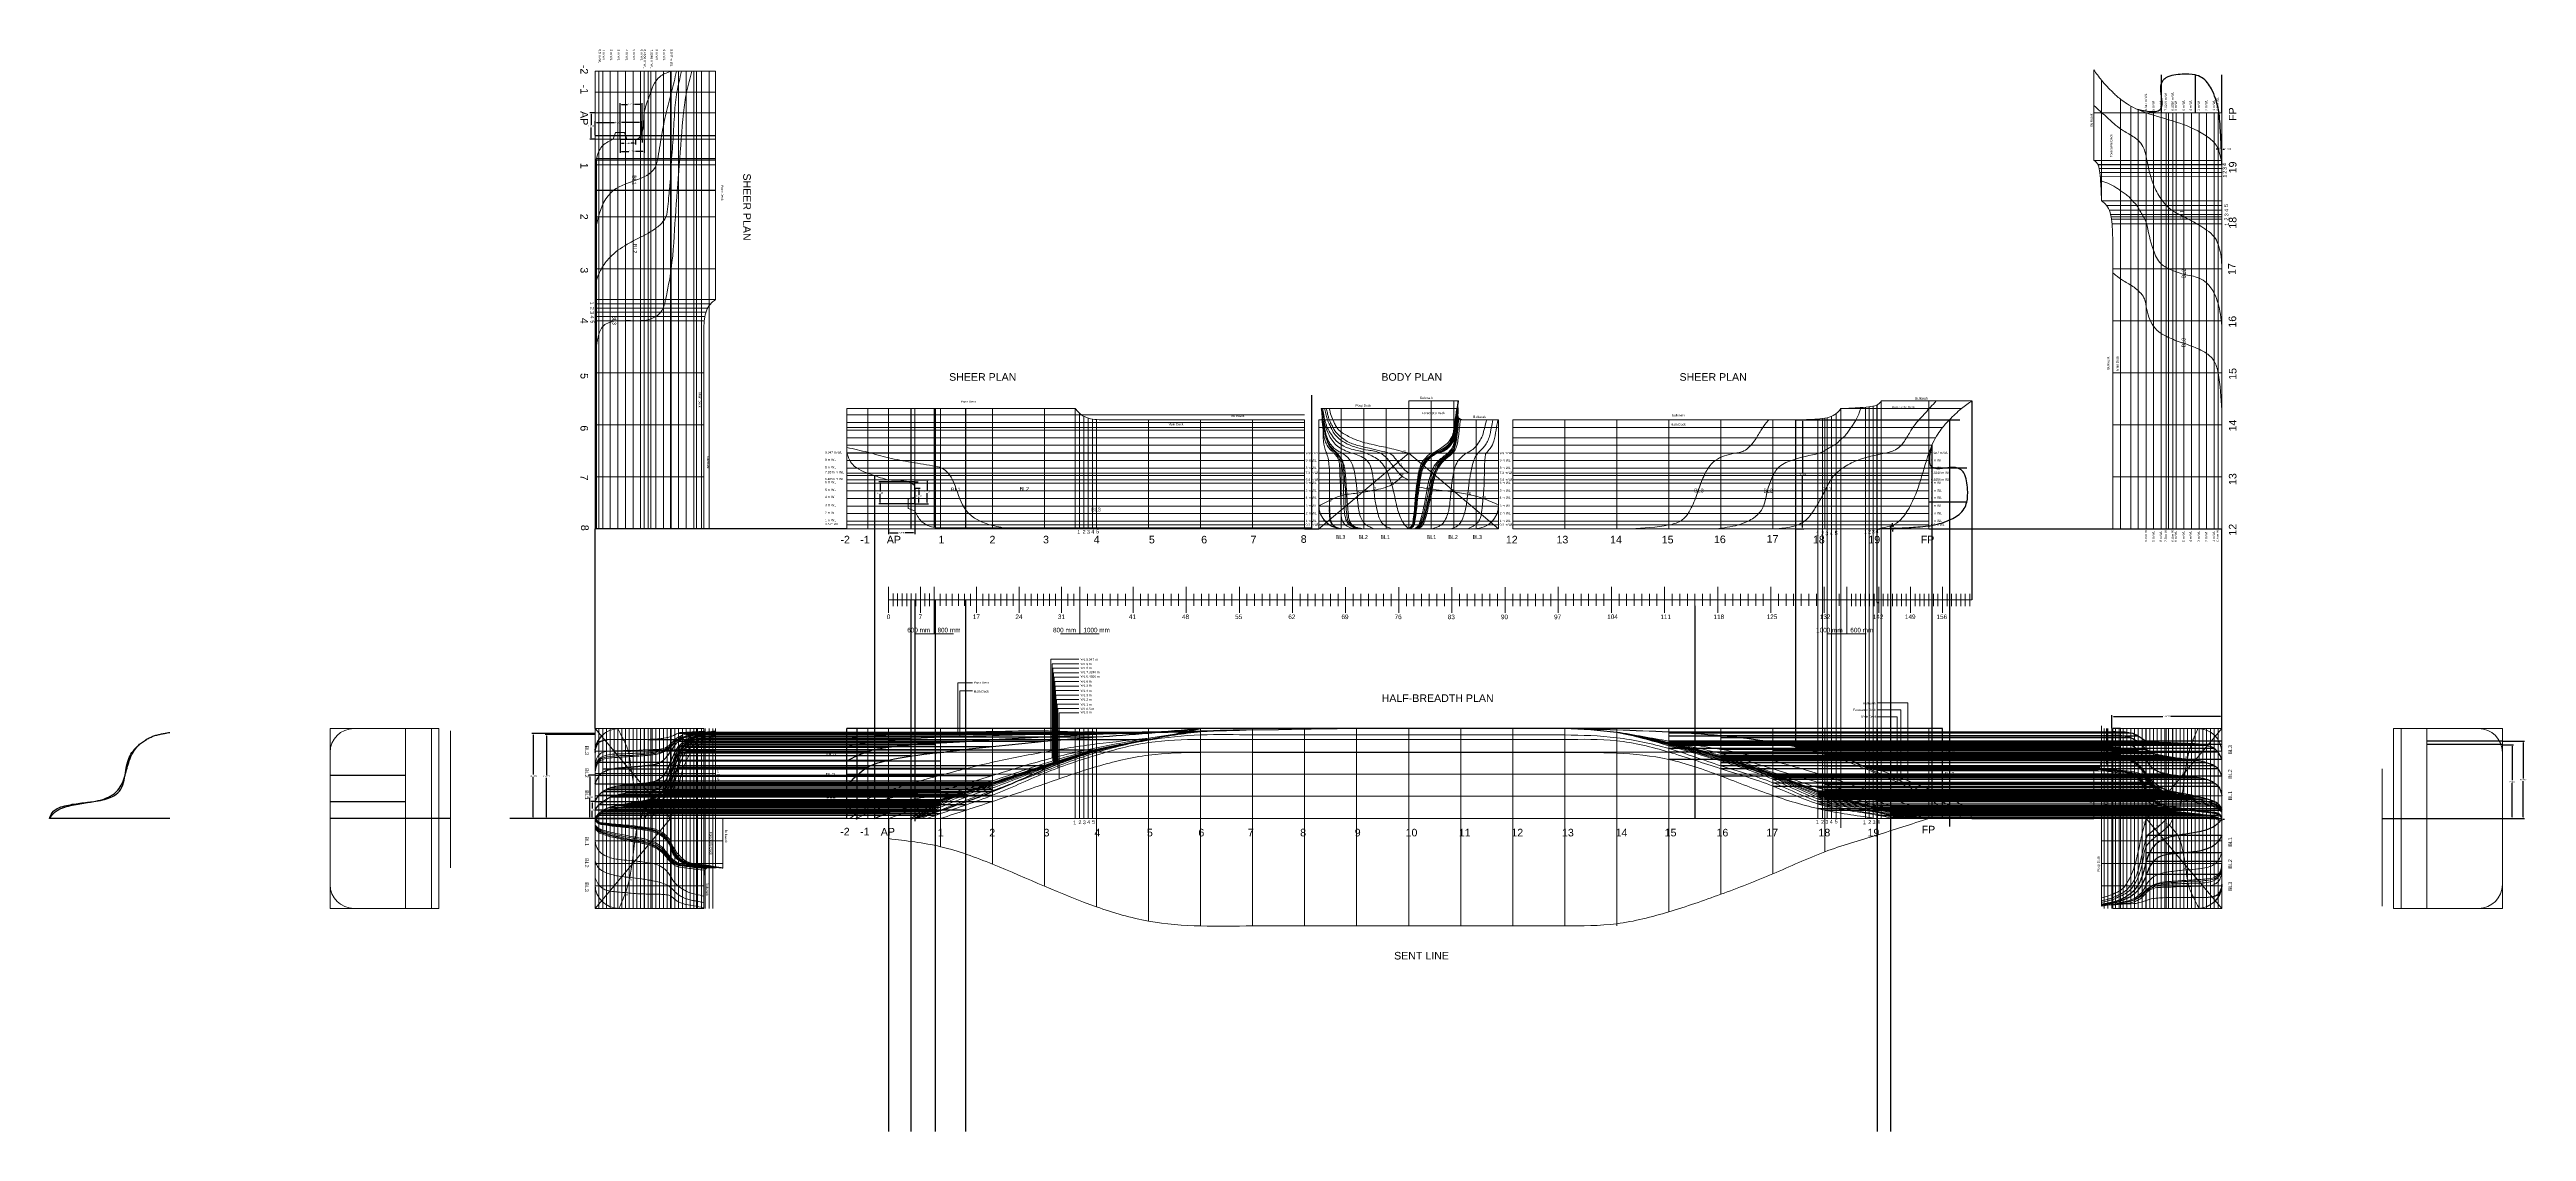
# Model space of a CAD drawing. Header units: inches. Extents: x 2352 to 5491, y -38 to 423.
# Drawn here: x 5164.8 to 5491, y -7.4 to 135.2 of the extents above; entities that cross this region are included whole.
import ezdxf

# ---------------------------------------------------------------- set-up
doc = ezdxf.new("R2010")
doc.units = ezdxf.units.IN
doc.header["$MEASUREMENT"] = 0
doc.header["$PDMODE"] = 3
for name, color, linetype in [('BL1', 6, 'Continuous'), ('BULKWARK', 241, 'Continuous'), ('fr10', 101, 'Continuous'), ('fr10 WL0.5', 101, 'Continuous'), ('fr10 WL1', 101, 'Continuous'), ('fr10 WL11', 101, 'Continuous'), ('FR10 WL12', 101, 'Continuous'), ('fr10 WL13.34', 101, 'Continuous'), ('fr10 WL2', 101, 'Continuous'), ('fr10 WL3', 101, 'Continuous'), ('fr10 WL4', 101, 'Continuous'), ('fr10 WL5', 101, 'Continuous'), ('fr10 WL6', 101, 'Continuous'), ('fr10 WL6.4', 101, 'Continuous'), ('fr10 WL8', 101, 'Continuous'), ('fr10 WL9', 101, 'Continuous'), ('fr10 WL9.94', 101, 'Continuous'), ('fr15', 151, 'Continuous'), ('fr15 WL0', 151, 'Continuous'), ('fr15 WL0.5', 151, 'Continuous'), ('fr15 WL1', 151, 'Continuous'), ('fr15 WL11', 151, 'Continuous'), ('fr15 WL12', 151, 'Continuous'), ('fr15 WL13.34', 151, 'Continuous'), ('fr15 WL2', 151, 'Continuous'), ('fr15 WL3', 151, 'Continuous'), ('fr15 WL4', 151, 'Continuous'), ('fr15 WL5', 151, 'Continuous'), ('fr15 WL6', 151, 'Continuous'), ('fr15 WL7', 151, 'Continuous'), ('fr15 WL8', 151, 'Continuous'), ('fr15 WL9', 151, 'Continuous'), ('fr15 WL9.947', 151, 'Continuous'), ('FR170', 101, 'Continuous'), ('FR170 WL0.5', 101, 'Continuous'), ('FR170 WL1', 101, 'Continuous'), ('FR170 WL3', 101, 'Continuous'), ('FR170 WL4', 101, 'Continuous'), ('FR170 WL5', 101, 'Continuous'), ('FR170 WL6', 101, 'Continuous'), ('FR170 WL6.4', 101, 'Continuous'), ('FR170 WL8', 101, 'Continuous'), ('FR170 WL9', 101, 'Continuous'), ('fr5', 151, 'Continuous'), ('FR5 WL11', 51, 'Continuous'), ('FR5 WL12', 51, 'Continuous'), ('fr5 WL13.34', 51, 'Continuous'), ('FR5 WL7', 51, 'Continuous'), ('FR5 WL8', 51, 'Continuous'), ('FR5 WL9', 51, 'Continuous'), ('fr5 WL9.947', 51, 'Continuous'), ('GBPD21', 7, 'Continuous'), ('St-1', 7, 'Continuous'), ('ST-1.5', 7, 'Continuous'), ('St-2', 7, 'Continuous'), ('St0', 7, 'Continuous'), ('St1', 7, 'Continuous'), ('ST1 Aper2T', 5, 'Continuous'), ('ST14', 7, 'Continuous'), ('St15', 7, 'Continuous'), ('ST15 Aper2', 5, 'Continuous'), ('St16', 7, 'Continuous'), ('St17', 7, 'Continuous'), ('St18', 7, 'Continuous'), ('St19', 7, 'Continuous'), ('St2', 7, 'Continuous'), ('ST2 Aper2T', 5, 'Continuous'), ('St3', 7, 'Continuous'), ('St4', 7, 'Continuous'), ('St5', 7, 'Continuous'), ('ST6 Aper2T', 5, 'Continuous'), ('WL0', 10, 'Continuous'), ('WL0 ST18', 10, 'Continuous'), ('WL0 ST2', 10, 'Continuous'), ('WL0.5', 20, 'Continuous'), ('WL0.5 ST1', 20, 'Continuous'), ('WL0.5 ST15', 20, 'Continuous'), ('WL0.5 ST17', 20, 'Continuous'), ('WL0.5 ST18', 20, 'Continuous'), ('WL0.5 ST2', 20, 'Continuous'), ('WL1', 30, 'Continuous'), ('WL1 ST1', 30, 'Continuous'), ('WL1 ST15', 30, 'Continuous'), ('WL1 ST17', 30, 'Continuous'), ('WL1 ST18', 30, 'Continuous'), ('WL1 ST2', 30, 'Continuous'), ('WL1 ST3', 30, 'Continuous'), ('WL10', 7, 'Continuous'), ('WL10.5', 100, 'Continuous'), ('WL10.5 ST1', 100, 'Continuous'), ('WL11', 110, 'Continuous'), ('WL11 ST-1', 110, 'Continuous'), ('WL11 ST-2', 110, 'Continuous'), ('WL11 ST0', 110, 'Continuous'), ('WL11 ST1', 110, 'Continuous'), ('WL11 ST15', 110, 'Continuous'), ('WL11 ST16', 110, 'Continuous'), ('WL11 ST17', 110, 'Continuous'), ('WL11 ST18', 110, 'Continuous'), ('WL11 ST19', 110, 'Continuous'), ('WL11 ST2', 110, 'Continuous'), ('WL11 ST3', 110, 'Continuous'), ('WL11 St4', 110, 'Continuous'), ('WL11 ST5', 110, 'Continuous'), ('WL11.5', 7, 'Continuous'), ('WL12', 120, 'Continuous'), ('WL12 ST-1', 120, 'Continuous'), ('WL12 ST-2', 120, 'Continuous'), ('WL12 ST0', 120, 'Continuous'), ('WL12 ST1', 120, 'Continuous'), ('WL12 ST18', 120, 'Continuous'), ('WL12 ST2', 120, 'Continuous'), ('WL12 ST3', 120, 'Continuous'), ('WL12.5', 7, 'Continuous'), ('WL13', 130, 'Continuous'), ('WL13.34', 130, 'Continuous'), ('WL13.34 ST15', 130, 'Continuous'), ('WL13.34 ST18', 130, 'Continuous'), ('WL13.5', 130, 'Continuous'), ('WL14', 140, 'Continuous'), ('WL14.34', 140, 'Continuous'), ('WL14.34 ST18', 140, 'Continuous'), ('WL14.5', 140, 'Continuous'), ('WL15', 150, 'Continuous'), ('WL15.5', 150, 'Continuous'), ('WL15.84', 150, 'Continuous'), ('WL2', 40, 'Continuous'), ('WL2 ST1', 40, 'Continuous'), ('WL2 ST15', 40, 'Continuous'), ('WL2 ST17', 40, 'Continuous'), ('WL2 ST18', 40, 'Continuous'), ('WL3', 50, 'Continuous'), ('WL3 ST1', 50, 'Continuous'), ('WL3 ST15', 50, 'Continuous'), ('WL3 ST17', 50, 'Continuous'), ('WL3 ST18', 50, 'Continuous'), ('WL4', 60, 'Continuous'), ('WL4 ST1', 60, 'Continuous'), ('WL4 ST15', 60, 'Continuous'), ('WL4 ST17', 60, 'Continuous'), ('WL4 ST18', 60, 'Continuous'), ('WL5', 70, 'Continuous'), ('WL5 ST1', 70, 'Continuous'), ('WL5 ST15', 70, 'Continuous'), ('WL5 ST16', 70, 'Continuous'), ('WL5 ST17', 70, 'Continuous'), ('WL5 ST18', 70, 'Continuous'), ('WL5 ST19', 70, 'Continuous'), ('WL6', 80, 'Continuous'), ('WL6 ST1', 80, 'Continuous'), ('WL6 ST17', 80, 'Continuous'), ('WL6 ST18', 80, 'Continuous'), ('WL6 ST19', 80, 'Continuous'), ('WL6.4', 6, 'Continuous'), ('WL6.4 ST18', 6, 'Continuous'), ('WL6.4 ST9', 6, 'Continuous'), ('WL7', 90, 'Continuous'), ('WL7 ST-2', 90, 'Continuous'), ('WL7 ST0', 90, 'Continuous'), ('WL7 ST1', 90, 'Continuous'), ('WL7 ST15', 90, 'Continuous'), ('WL7 ST16', 90, 'Continuous'), ('WL7 ST17', 90, 'Continuous'), ('WL7 ST18', 90, 'Continuous'), ('WL7 ST19', 90, 'Continuous'), ('WL7 ST3', 90, 'Continuous'), ('WL7 ST4', 90, 'Continuous'), ('WL7 ST5', 90, 'Continuous'), ('WL8', 100, 'Continuous'), ('WL8 ST-1', 100, 'Continuous'), ('WL8 ST0', 100, 'Continuous'), ('WL8 ST18', 100, 'Continuous'), ('WL8 ST19', 100, 'Continuous'), ('WL9', 90, 'Continuous'), ('WL9 ST0', 90, 'Continuous'), ('WL9 ST18', 90, 'Continuous'), ('WL9 ST19', 90, 'Continuous'), ('WL9.947', 90, 'Continuous')]:
    doc.layers.add(name, color=color, linetype=linetype)
doc.styles.get("Standard").update_dxf_attribs({"font": 'arial.ttf'})
doc.dimstyles.get("Standard").update_dxf_attribs({"dimtxt": 0.18, "dimasz": 0.18, "dimexe": 0.18, "dimexo": 0.0625, "dimgap": 0.09, "dimtad": 0, "dimtih": 1, "dimtoh": 1, "dimdec": 4, "dimzin": 0, "dimdsep": 46, "dimtxsty": 'Standard', "dimcen": 0.09, "dimadec": 0, "dimazin": 0, "dimtfac": 1, "dimtdec": 4, "dimtofl": 0, "dimtmove": 0, "dimatfit": 3, "dimfxl": 1, "dimtolj": 1, "dimtzin": 0, "dimarcsym": 0})

# ---------------------------------------------------------------- blocks, each defined once
blk = doc.blocks.new('*D91')
at = {"layer": 'Defpoints', "color": 0, "transparency": 16777216}
for p in [(5274.22, 75.32), (5278.81, 78.23), (5278.81, 75.32)]:
    blk.add_point(p, dxfattribs=at)
at = {"layer": 'St-1', "color": 0, "lineweight": -2, "transparency": 16777216}
for p, q in [((5278.75, 78.23), (5274.04, 78.23)), ((5278.75, 75.32), (5274.04, 75.32)), ((5274.22, 78.05), (5274.22, 76.96)), ((5274.22, 75.5), (5274.22, 76.59))]:
    blk.add_line(p, q, dxfattribs=at)
at = {"layer": 'St-1', "color": 0, "transparency": 16777216}
for points in [[(5274.19, 78.05), (5274.25, 78.05), (5274.22, 78.23)], [(5274.19, 75.5), (5274.25, 75.5), (5274.22, 75.32)]]:
    blk.add_solid(points, dxfattribs=at)
at = {"layer": 'St-1', "color": 0, "transparency": 16777216, "insert": (5274.22, 76.77), "char_height": 0.18, "attachment_point": 5}
blk.add_mtext('\\A1;2.9010', dxfattribs=at)
blk = doc.blocks.new('*D92')
at = {"layer": 'Defpoints', "color": 0, "transparency": 16777216}
for p in [(5278.81, 77.37), (5278.81, 75.32), (5279.33, 75.32)]:
    blk.add_point(p, dxfattribs=at)
at = {"layer": 'St-1', "color": 0, "lineweight": -2, "transparency": 16777216}
for p, q in [((5278.87, 77.37), (5279.51, 77.37)), ((5278.87, 75.32), (5279.51, 75.32)), ((5279.33, 77.19), (5279.33, 76.53)), ((5279.33, 75.5), (5279.33, 76.17))]:
    blk.add_line(p, q, dxfattribs=at)
at = {"layer": 'St-1', "color": 0, "transparency": 16777216}
for points in [[(5279.3, 77.19), (5279.36, 77.19), (5279.33, 77.37)], [(5279.3, 75.5), (5279.36, 75.5), (5279.33, 75.32)]]:
    blk.add_solid(points, dxfattribs=at)
at = {"layer": 'St-1', "color": 0, "transparency": 16777216, "insert": (5279.33, 76.35), "char_height": 0.18, "attachment_point": 5}
blk.add_mtext('\\A1;2.0453', dxfattribs=at)
blk = doc.blocks.new('*D93')
at = {"layer": 'Defpoints', "color": 0, "transparency": 16777216}
for p in [(5278.81, 78.51), (5278.81, 75.32), (5280.41, 75.32)]:
    blk.add_point(p, dxfattribs=at)
at = {"layer": 'St-1', "color": 0, "lineweight": -2, "transparency": 16777216}
for p, q in [((5278.87, 78.51), (5280.59, 78.51)), ((5280.41, 78.33), (5280.41, 77.1)), ((5278.87, 75.32), (5280.59, 75.32)), ((5280.41, 75.5), (5280.41, 76.73))]:
    blk.add_line(p, q, dxfattribs=at)
at = {"layer": 'St-1', "color": 0, "transparency": 16777216}
for points in [[(5280.38, 78.33), (5280.44, 78.33), (5280.41, 78.51)], [(5280.38, 75.5), (5280.44, 75.5), (5280.41, 75.32)]]:
    blk.add_solid(points, dxfattribs=at)
at = {"layer": 'St-1', "color": 0, "transparency": 16777216, "insert": (5280.41, 76.92), "char_height": 0.18, "attachment_point": 5}
blk.add_mtext('\\A1;3.1831', dxfattribs=at)
blk = doc.blocks.new('*D94')
at = {"layer": 'Defpoints', "color": 0, "transparency": 16777216}
for p in [(5275.33, 72.04), (5278.81, 72.04), (5278.81, 71.51)]:
    blk.add_point(p, dxfattribs=at)
at = {"layer": 'St-1', "color": 0, "lineweight": -2, "transparency": 16777216}
for p, q in [((5275.33, 71.98), (5275.33, 71.33)), ((5278.81, 71.98), (5278.81, 71.33)), ((5275.51, 71.51), (5276.61, 71.51)), ((5278.63, 71.51), (5277.54, 71.51))]:
    blk.add_line(p, q, dxfattribs=at)
at = {"layer": 'St-1', "color": 0, "transparency": 16777216}
for points in [[(5275.51, 71.54), (5275.51, 71.48), (5275.33, 71.51)], [(5278.63, 71.54), (5278.63, 71.48), (5278.81, 71.51)]]:
    blk.add_solid(points, dxfattribs=at)
at = {"layer": 'St-1', "color": 0, "transparency": 16777216, "insert": (5277.07, 71.51), "char_height": 0.18, "attachment_point": 5}
blk.add_mtext('\\A1;3.4815', dxfattribs=at)
blk = doc.blocks.new('*D99')
at = {"layer": 'Defpoints', "color": 0, "transparency": 16777216}
for p in [(5236.3, 36.11), (5236.69, 36.11), (5236.69, 33.87)]:
    blk.add_point(p, dxfattribs=at)
at = {"layer": 'ST1 Aper2T', "color": 0, "lineweight": -2, "transparency": 16777216}
for p, q in [((5236.63, 36.11), (5236.12, 36.11)), ((5236.3, 35.93), (5236.3, 35.17)), ((5236.63, 33.87), (5236.12, 33.87)), ((5236.3, 34.05), (5236.3, 34.81))]:
    blk.add_line(p, q, dxfattribs=at)
at = {"layer": 'ST1 Aper2T', "color": 0, "transparency": 16777216}
for points in [[(5236.27, 35.93), (5236.33, 35.93), (5236.3, 36.11)], [(5236.27, 34.05), (5236.33, 34.05), (5236.3, 33.87)]]:
    blk.add_solid(points, dxfattribs=at)
at = {"layer": 'ST1 Aper2T', "color": 0, "transparency": 16777216, "insert": (5236.3, 34.99), "char_height": 0.18, "attachment_point": 5}
blk.add_mtext('\\A1;2.2353', dxfattribs=at)
blk = doc.blocks.new('*D100')
at = {"layer": 'Defpoints', "color": 0, "transparency": 16777216}
for p in [(5236, 39.56), (5236.69, 39.56), (5236.69, 33.87)]:
    blk.add_point(p, dxfattribs=at)
at = {"layer": 'ST1 Aper2T', "color": 0, "lineweight": -2, "transparency": 16777216}
for p, q in [((5236.63, 39.56), (5235.82, 39.56)), ((5236, 39.38), (5236, 36.9)), ((5236, 34.05), (5236, 36.53)), ((5236.63, 33.87), (5235.82, 33.87))]:
    blk.add_line(p, q, dxfattribs=at)
at = {"layer": 'ST1 Aper2T', "color": 0, "transparency": 16777216}
for points in [[(5235.97, 39.38), (5236.03, 39.38), (5236, 39.56)], [(5235.97, 34.05), (5236.03, 34.05), (5236, 33.87)]]:
    blk.add_solid(points, dxfattribs=at)
at = {"layer": 'ST1 Aper2T', "color": 0, "transparency": 16777216, "insert": (5236, 36.71), "char_height": 0.18, "attachment_point": 5}
blk.add_mtext('\\A1;5.6864', dxfattribs=at)
blk = doc.blocks.new('*D102')
at = {"layer": 'Defpoints', "color": 0, "transparency": 16777216}
for p in [(5228.55, 45.07), (5236.69, 45.07), (5236.69, 33.87)]:
    blk.add_point(p, dxfattribs=at)
at = {"layer": 'ST6 Aper2T', "color": 0, "lineweight": -2, "transparency": 16777216}
for p, q in [((5236.63, 45.07), (5228.37, 45.07)), ((5228.55, 44.89), (5228.55, 39.65)), ((5228.55, 34.05), (5228.55, 39.29)), ((5236.63, 33.87), (5228.37, 33.87))]:
    blk.add_line(p, q, dxfattribs=at)
at = {"layer": 'ST6 Aper2T', "color": 0, "transparency": 16777216}
for points in [[(5228.52, 44.89), (5228.58, 44.89), (5228.55, 45.07)], [(5228.52, 34.05), (5228.58, 34.05), (5228.55, 33.87)]]:
    blk.add_solid(points, dxfattribs=at)
at = {"layer": 'ST6 Aper2T', "color": 0, "transparency": 16777216, "insert": (5228.55, 39.47), "char_height": 0.18, "attachment_point": 5}
blk.add_mtext('\\A1;11.2000', dxfattribs=at)
blk = doc.blocks.new('*D104')
at = {"layer": 'Defpoints', "color": 0, "transparency": 16777216}
for p in [(5239.97, 127.95), (5239.97, 123.36), (5242.87, 123.36)]:
    blk.add_point(p, dxfattribs=at)
at = {"layer": 'St-1', "color": 0, "lineweight": -2, "transparency": 16777216}
for p, q in [((5239.97, 123.42), (5239.97, 128.13)), ((5240.15, 127.95), (5240.96, 127.95)), ((5242.69, 127.95), (5241.89, 127.95)), ((5242.87, 123.42), (5242.87, 128.13))]:
    blk.add_line(p, q, dxfattribs=at)
at = {"layer": 'St-1', "color": 0, "transparency": 16777216}
for points in [[(5240.15, 127.98), (5240.15, 127.92), (5239.97, 127.95)], [(5242.69, 127.98), (5242.69, 127.92), (5242.87, 127.95)]]:
    blk.add_solid(points, dxfattribs=at)
at = {"layer": 'St-1', "color": 0, "transparency": 16777216, "insert": (5241.42, 127.95), "char_height": 0.18, "attachment_point": 5}
blk.add_mtext('\\A1;2.9010', dxfattribs=at)
blk = doc.blocks.new('*D105')
at = {"layer": 'Defpoints', "color": 0, "transparency": 16777216}
for p in [(5239.97, 123.36), (5239.97, 122.84), (5242.02, 123.36)]:
    blk.add_point(p, dxfattribs=at)
at = {"layer": 'St-1', "color": 0, "lineweight": -2, "transparency": 16777216}
for p, q in [((5239.97, 123.3), (5239.97, 122.66)), ((5240.15, 122.84), (5240.53, 122.84)), ((5241.84, 122.84), (5241.46, 122.84)), ((5242.02, 123.3), (5242.02, 122.66))]:
    blk.add_line(p, q, dxfattribs=at)
at = {"layer": 'St-1', "color": 0, "transparency": 16777216}
for points in [[(5240.15, 122.87), (5240.15, 122.81), (5239.97, 122.84)], [(5241.84, 122.87), (5241.84, 122.81), (5242.02, 122.84)]]:
    blk.add_solid(points, dxfattribs=at)
at = {"layer": 'St-1', "color": 0, "transparency": 16777216, "insert": (5240.99, 122.84), "char_height": 0.18, "attachment_point": 5}
blk.add_mtext('\\A1;2.0453', dxfattribs=at)
blk = doc.blocks.new('*D106')
at = {"layer": 'Defpoints', "color": 0, "transparency": 16777216}
for p in [(5239.97, 123.36), (5239.97, 121.76), (5243.15, 123.36)]:
    blk.add_point(p, dxfattribs=at)
at = {"layer": 'St-1', "color": 0, "lineweight": -2, "transparency": 16777216}
for p, q in [((5239.97, 123.3), (5239.97, 121.58)), ((5240.15, 121.76), (5241.12, 121.76)), ((5242.97, 121.76), (5242.01, 121.76)), ((5243.15, 123.3), (5243.15, 121.58))]:
    blk.add_line(p, q, dxfattribs=at)
at = {"layer": 'St-1', "color": 0, "transparency": 16777216}
for points in [[(5240.15, 121.79), (5240.15, 121.73), (5239.97, 121.76)], [(5242.97, 121.79), (5242.97, 121.73), (5243.15, 121.76)]]:
    blk.add_solid(points, dxfattribs=at)
at = {"layer": 'St-1', "color": 0, "transparency": 16777216, "insert": (5241.56, 121.76), "char_height": 0.18, "attachment_point": 5}
blk.add_mtext('\\A1;3.1831', dxfattribs=at)
blk = doc.blocks.new('*D107')
at = {"layer": 'Defpoints', "color": 0, "transparency": 16777216}
for p in [(5236.69, 126.84), (5236.16, 123.36), (5236.69, 123.36)]:
    blk.add_point(p, dxfattribs=at)
at = {"layer": 'St-1', "color": 0, "lineweight": -2, "transparency": 16777216}
for p, q in [((5236.63, 126.84), (5235.98, 126.84)), ((5236.16, 126.66), (5236.16, 125.28)), ((5236.16, 123.54), (5236.16, 124.92)), ((5236.63, 123.36), (5235.98, 123.36))]:
    blk.add_line(p, q, dxfattribs=at)
at = {"layer": 'St-1', "color": 0, "transparency": 16777216}
for points in [[(5236.13, 126.66), (5236.19, 126.66), (5236.16, 126.84)], [(5236.13, 123.54), (5236.19, 123.54), (5236.16, 123.36)]]:
    blk.add_solid(points, dxfattribs=at)
at = {"layer": 'St-1', "color": 0, "transparency": 16777216, "insert": (5236.16, 125.1), "char_height": 0.18, "attachment_point": 5}
blk.add_mtext('\\A1;3.4815', dxfattribs=at)
blk = doc.blocks.new('*D108')
at = {"layer": 'Defpoints', "color": 0, "transparency": 16777216}
for p in [(5236.69, 125.57), (5236.69, 123.84), (5242.7, 123.84)]:
    blk.add_point(p, dxfattribs=at)
at = {"layer": 'fr5', "color": 0, "lineweight": -2, "transparency": 16777216}
for p, q in [((5236.69, 123.9), (5236.69, 125.75)), ((5236.87, 125.57), (5239.23, 125.57)), ((5242.52, 125.57), (5240.16, 125.57)), ((5242.7, 123.9), (5242.7, 125.75))]:
    blk.add_line(p, q, dxfattribs=at)
at = {"layer": 'fr5', "color": 0, "transparency": 16777216}
for points in [[(5236.87, 125.6), (5236.87, 125.54), (5236.69, 125.57)], [(5242.52, 125.6), (5242.52, 125.54), (5242.7, 125.57)]]:
    blk.add_solid(points, dxfattribs=at)
at = {"layer": 'fr5', "color": 0, "transparency": 16777216, "insert": (5239.69, 125.57), "char_height": 0.18, "attachment_point": 5}
blk.add_mtext('\\A1;6.0106', dxfattribs=at)
blk = doc.blocks.new('*D109')
at = {"layer": 'Defpoints', "color": 0, "transparency": 16777216}
for p in [(5230.28, 44.94), (5236.69, 44.94), (5236.69, 33.87)]:
    blk.add_point(p, dxfattribs=at)
at = {"layer": 'ST6 Aper2T', "color": 0, "lineweight": -2, "transparency": 16777216}
for p, q in [((5236.63, 44.94), (5230.1, 44.94)), ((5230.28, 44.76), (5230.28, 39.59)), ((5230.28, 34.05), (5230.28, 39.23)), ((5236.63, 33.87), (5230.1, 33.87))]:
    blk.add_line(p, q, dxfattribs=at)
at = {"layer": 'ST6 Aper2T', "color": 0, "transparency": 16777216}
for points in [[(5230.25, 44.76), (5230.31, 44.76), (5230.28, 44.94)], [(5230.25, 34.05), (5230.31, 34.05), (5230.28, 33.87)]]:
    blk.add_solid(points, dxfattribs=at)
at = {"layer": 'ST6 Aper2T', "color": 0, "transparency": 16777216, "insert": (5230.28, 39.41), "char_height": 0.18, "attachment_point": 5}
blk.add_mtext('\\A1;11.0709', dxfattribs=at)
blk = doc.blocks.new('*D147')
at = {"layer": 'Defpoints', "color": 0, "transparency": 16777216}
for p in [(5487.86, 43.59), (5489.17, 43.59), (5487.86, 33.87)]:
    blk.add_point(p, dxfattribs=at)
at = {"layer": 'ST15 Aper2', "color": 0, "lineweight": -2, "transparency": 16777216}
for p, q in [((5487.93, 43.59), (5489.35, 43.59)), ((5489.17, 43.41), (5489.17, 38.91)), ((5489.17, 34.05), (5489.17, 38.55)), ((5487.93, 33.87), (5489.35, 33.87))]:
    blk.add_line(p, q, dxfattribs=at)
at = {"layer": 'ST15 Aper2', "color": 0, "transparency": 16777216}
for points in [[(5489.14, 43.41), (5489.2, 43.41), (5489.17, 43.59)], [(5489.14, 34.05), (5489.2, 34.05), (5489.17, 33.87)]]:
    blk.add_solid(points, dxfattribs=at)
at = {"layer": 'ST15 Aper2', "color": 0, "transparency": 16777216, "insert": (5489.17, 38.73), "char_height": 0.18, "attachment_point": 5}
blk.add_mtext('\\A1;9.7225', dxfattribs=at)
blk = doc.blocks.new('*D148')
at = {"layer": 'Defpoints', "color": 0, "transparency": 16777216}
for p in [(5487.86, 44.07), (5490.59, 44.07), (5487.86, 33.87)]:
    blk.add_point(p, dxfattribs=at)
at = {"layer": 'ST15 Aper2', "color": 0, "lineweight": -2, "transparency": 16777216}
for p, q in [((5487.93, 44.07), (5490.77, 44.07)), ((5490.59, 43.89), (5490.59, 39.15)), ((5490.59, 34.05), (5490.59, 38.79)), ((5487.93, 33.87), (5490.77, 33.87))]:
    blk.add_line(p, q, dxfattribs=at)
at = {"layer": 'ST15 Aper2', "color": 0, "transparency": 16777216}
for points in [[(5490.56, 43.89), (5490.62, 43.89), (5490.59, 44.07)], [(5490.56, 34.05), (5490.62, 34.05), (5490.59, 33.87)]]:
    blk.add_solid(points, dxfattribs=at)
at = {"layer": 'ST15 Aper2', "color": 0, "transparency": 16777216, "insert": (5490.59, 38.97), "char_height": 0.18, "attachment_point": 5}
blk.add_mtext('\\A1;10.2000', dxfattribs=at)
blk = doc.blocks.new('*D149')
at = {"color": 0, "lineweight": -2, "transparency": 16777216}
for p, q in [((5407.39, 72.43), (5407.74, 72.43)), ((5407.39, 72.04), (5407.74, 72.04)), ((5407.56, 72.61), (5407.56, 72.79)), ((5407.56, 71.86), (5407.56, 71.68))]:
    blk.add_line(p, q, dxfattribs=at)
at = {"color": 0, "transparency": 16777216}
for points in [[(5407.53, 72.61), (5407.59, 72.61), (5407.56, 72.43)], [(5407.53, 71.86), (5407.59, 71.86), (5407.56, 72.04)]]:
    blk.add_solid(points, dxfattribs=at)
at = {"layer": 'Defpoints', "color": 0, "transparency": 16777216}
for p in [(5407.33, 72.43), (5407.33, 72.04), (5407.56, 72.04)]:
    blk.add_point(p, dxfattribs=at)
at = {"color": 0, "transparency": 16777216, "insert": (5407.56, 72.24), "char_height": 0.18, "attachment_point": 5}
blk.add_mtext('\\A1;0.3918', dxfattribs=at)
blk = doc.blocks.new('*D150')
at = {"color": 0, "lineweight": -2, "transparency": 16777216}
for p, q in [((5450.34, 33.77), (5450.16, 33.77)), ((5450.52, 33.81), (5450.52, 33.59)), ((5450.92, 33.81), (5450.92, 33.59)), ((5451.1, 33.77), (5451.28, 33.77))]:
    blk.add_line(p, q, dxfattribs=at)
at = {"color": 0, "transparency": 16777216}
for points in [[(5450.34, 33.8), (5450.34, 33.74), (5450.52, 33.77)], [(5451.1, 33.8), (5451.1, 33.74), (5450.92, 33.77)]]:
    blk.add_solid(points, dxfattribs=at)
at = {"layer": 'Defpoints', "color": 0, "transparency": 16777216}
for p in [(5450.52, 33.87), (5450.52, 33.77), (5450.92, 33.87)]:
    blk.add_point(p, dxfattribs=at)
at = {"color": 0, "transparency": 16777216, "insert": (5449.7, 33.77), "char_height": 0.18, "attachment_point": 5}
blk.add_mtext('\\A1;0.3918', dxfattribs=at)
blk = doc.blocks.new('*D152')
at = {"color": 0, "lineweight": -2, "transparency": 16777216}
for p, q in [((5450.34, 122.07), (5450.16, 122.07)), ((5450.52, 121.9), (5450.52, 122.25)), ((5450.92, 121.9), (5450.92, 122.25)), ((5451.1, 122.07), (5451.28, 122.07))]:
    blk.add_line(p, q, dxfattribs=at)
at = {"color": 0, "transparency": 16777216}
for points in [[(5450.34, 122.1), (5450.34, 122.04), (5450.52, 122.07)], [(5451.1, 122.1), (5451.1, 122.04), (5450.92, 122.07)]]:
    blk.add_solid(points, dxfattribs=at)
at = {"layer": 'Defpoints', "color": 0, "transparency": 16777216}
for p in [(5450.52, 121.84), (5450.92, 122.07), (5450.92, 121.84)]:
    blk.add_point(p, dxfattribs=at)
at = {"color": 0, "transparency": 16777216, "insert": (5451.74, 122.07), "char_height": 0.18, "attachment_point": 5}
blk.add_mtext('\\A1;0.3918', dxfattribs=at)
blk = doc.blocks.new('*D164')
at = {"layer": 'BULKWARK', "color": 0, "lineweight": -2, "transparency": 16777216}
for p, q in [((5394.82, 86.38), (5395.88, 86.38)), ((5395.7, 86.2), (5395.7, 79.39)), ((5395.7, 72.22), (5395.7, 79.03)), ((5394.82, 72.04), (5395.88, 72.04))]:
    blk.add_line(p, q, dxfattribs=at)
at = {"layer": 'BULKWARK', "color": 0, "transparency": 16777216}
for points in [[(5395.67, 86.2), (5395.73, 86.2), (5395.7, 86.38)], [(5395.67, 72.22), (5395.73, 72.22), (5395.7, 72.04)]]:
    blk.add_solid(points, dxfattribs=at)
at = {"layer": 'Defpoints', "color": 0, "transparency": 16777216}
for p in [(5394.76, 86.38), (5394.76, 72.04), (5395.7, 72.04)]:
    blk.add_point(p, dxfattribs=at)
at = {"layer": 'BULKWARK', "color": 0, "transparency": 16777216, "insert": (5395.7, 79.21), "char_height": 0.18, "attachment_point": 5}
blk.add_mtext('\\A1;14.3400', dxfattribs=at)
blk = doc.blocks.new('*D173')
at = {"layer": 'BULKWARK', "color": 0, "lineweight": -2, "transparency": 16777216}
for p, q in [((5436.45, 45.78), (5436.45, 47.5)), ((5436.63, 47.32), (5443.16, 47.32)), ((5450.74, 47.32), (5444.21, 47.32)), ((5450.92, 45.78), (5450.92, 47.5))]:
    blk.add_line(p, q, dxfattribs=at)
at = {"layer": 'BULKWARK', "color": 0, "transparency": 16777216}
for points in [[(5436.63, 47.35), (5436.63, 47.29), (5436.45, 47.32)], [(5450.74, 47.35), (5450.74, 47.29), (5450.92, 47.32)]]:
    blk.add_solid(points, dxfattribs=at)
at = {"layer": 'Defpoints', "color": 0, "transparency": 16777216}
for p in [(5436.45, 47.32), (5436.45, 45.72), (5450.92, 45.72)]:
    blk.add_point(p, dxfattribs=at)
at = {"layer": 'BULKWARK', "color": 0, "transparency": 16777216, "insert": (5443.68, 47.32), "char_height": 0.18, "attachment_point": 5}
blk.add_mtext('\\A1;14.4625', dxfattribs=at)

msp = doc.modelspace()

# ---------------------------------------------------------------- hatches: boundary and pattern name
at = {"lineweight": 5}
h = msp.add_hatch(dxfattribs=at)
h.set_pattern_fill('ANSI31', color=256)
h.set_pattern_definition([(45, (2020.08298, -7.0618), (-0.0883883476, 0.0883883476), [])])
h.paths.add_polyline_path([(5343.83076, 85.38191), (5332.62356, 85.38191), (5332.62356, 73.27834, 0.2340063), (5335.12076, 72.04191), (5343.83076, 72.04191)])
h.paths.add_polyline_path([(5343.83076, 81.98891), (5334.85606, 81.98891), (5334.85606, 72.05309, 0.021103014), (5335.12076, 72.04191), (5343.83076, 72.04191)])
edge = h.paths.add_edge_path(flags=16)
edge.add_line((5334.85606, 81.98891), (5333.40676, 81.98891))
edge.add_line((5333.40676, 81.98891), (5333.40676, 74.82872))
edge.add_spline(control_points=[(5333.40676, 74.82872), (5333.40902, 74.7191), (5333.41126, 74.60943), (5333.41397, 74.49975)], knot_values=[10.629335379, 10.629335379, 10.629335379, 10.629335379, 10.958520703, 10.958520703, 10.958520703, 10.958520703], degree=3, periodic=0)
edge.add_spline(control_points=[(5333.41397, 74.49975), (5333.41481, 74.46567), (5333.4157, 74.43159), (5333.41664, 74.39751)], knot_values=[10.958520703, 10.958520703, 10.958520703, 10.958520703, 11.060792687, 11.060792687, 11.060792687, 11.060792687], degree=3, periodic=0)
edge.add_spline(control_points=[(5333.41664, 74.39751), (5333.41827, 74.33881), (5333.42008, 74.28012), (5333.42214, 74.22142)], knot_values=[11.060792687, 11.060792687, 11.060792687, 11.060792687, 11.236914815, 11.236914815, 11.236914815, 11.236914815], degree=3, periodic=0)
edge.add_spline(control_points=[(5333.42214, 74.22142), (5333.42368, 74.17755), (5333.428, 74.06492), (5333.43345, 73.95229), (5333.43769, 73.8836)], knot_values=[11.236914815, 11.236914815, 11.236914815, 11.236914815, 11.36852122, 11.574821143, 11.574821143, 11.574821143, 11.574821143], degree=3, periodic=0)
edge.add_spline(control_points=[(5333.43769, 73.8836), (5333.44065, 73.83551), (5333.44406, 73.78745), (5333.44808, 73.73945)], knot_values=[11.574821143, 11.574821143, 11.574821143, 11.574821143, 11.719269394, 11.719269394, 11.719269394, 11.719269394], degree=3, periodic=0)
edge.add_spline(control_points=[(5333.44808, 73.73945), (5333.45123, 73.70177), (5333.45476, 73.66413), (5333.45874, 73.62654)], knot_values=[11.719269394, 11.719269394, 11.719269394, 11.719269394, 11.832677139, 11.832677139, 11.832677139, 11.832677139], degree=3, periodic=0)
edge.add_spline(control_points=[(5333.45874, 73.62654), (5333.46435, 73.57354), (5333.47336, 73.50042), (5333.48452, 73.42758), (5333.48779, 73.40746)], knot_values=[11.832677139, 11.832677139, 11.832677139, 11.832677139, 11.99257293, 12.053676266, 12.053676266, 12.053676266, 12.053676266], degree=3, periodic=0)
edge.add_spline(control_points=[(5333.48779, 73.40746), (5333.4935, 73.37238), (5333.49977, 73.33738), (5333.50671, 73.30252)], knot_values=[12.053676266, 12.053676266, 12.053676266, 12.053676266, 12.160267797, 12.160267797, 12.160267797, 12.160267797], degree=3, periodic=0)
edge.add_spline(control_points=[(5333.50671, 73.30252), (5333.5101, 73.28547), (5333.51365, 73.26847), (5333.51738, 73.25149)], knot_values=[12.160267797, 12.160267797, 12.160267797, 12.160267797, 12.212367608, 12.212367608, 12.212367608, 12.212367608], degree=3, periodic=0)
edge.add_spline(control_points=[(5333.51738, 73.25149), (5333.52901, 73.19853), (5333.54232, 73.14592), (5333.55771, 73.09383)], knot_values=[12.212367608, 12.212367608, 12.212367608, 12.212367608, 12.374946055, 12.374946055, 12.374946055, 12.374946055], degree=3, periodic=0)
edge.add_spline(control_points=[(5333.55771, 73.09383), (5333.5657, 73.06679), (5333.57424, 73.03989), (5333.5834, 73.01314)], knot_values=[12.374946055, 12.374946055, 12.374946055, 12.374946055, 12.459356682, 12.459356682, 12.459356682, 12.459356682], degree=3, periodic=0)
edge.add_spline(control_points=[(5333.5834, 73.01314), (5333.58679, 73.00325), (5333.59027, 72.99337), (5333.59383, 72.98352)], knot_values=[12.459356682, 12.459356682, 12.459356682, 12.459356682, 12.49059569, 12.49059569, 12.49059569, 12.49059569], degree=3, periodic=0)
edge.add_spline(control_points=[(5333.59383, 72.98352), (5333.59681, 72.97527), (5333.59986, 72.96704), (5333.60296, 72.95882)], knot_values=[12.49059569, 12.49059569, 12.49059569, 12.49059569, 12.516761721, 12.516761721, 12.516761721, 12.516761721], degree=3, periodic=0)
edge.add_spline(control_points=[(5333.60296, 72.95882), (5333.61334, 72.93134), (5333.62443, 72.90405), (5333.63627, 72.87698)], knot_values=[12.516761721, 12.516761721, 12.516761721, 12.516761721, 12.604247737, 12.604247737, 12.604247737, 12.604247737], degree=3, periodic=0)
edge.add_spline(control_points=[(5333.63627, 72.87698), (5333.63627, 72.87698), (5333.63627, 72.87698), (5333.63627, 72.87697)], knot_values=[12.604247737, 12.604247737, 12.604247737, 12.604247737, 12.604257253, 12.604257253, 12.604257253, 12.604257253], degree=3, periodic=0)
edge.add_spline(control_points=[(5333.63627, 72.87697), (5333.64128, 72.8655), (5333.65211, 72.8415), (5333.66355, 72.81767), (5333.66971, 72.80524)], knot_values=[12.604257253, 12.604257253, 12.604257253, 12.604257253, 12.641318865, 12.682105544, 12.682105544, 12.682105544, 12.682105544], degree=3, periodic=0)
edge.add_spline(control_points=[(5333.66971, 72.80524), (5333.67406, 72.79646), (5333.6785, 72.78771), (5333.68303, 72.77899)], knot_values=[12.682105544, 12.682105544, 12.682105544, 12.682105544, 12.710933654, 12.710933654, 12.710933654, 12.710933654], degree=3, periodic=0)
edge.add_spline(control_points=[(5333.68303, 72.77899), (5333.68712, 72.7711), (5333.69128, 72.76324), (5333.69551, 72.75542)], knot_values=[12.710933654, 12.710933654, 12.710933654, 12.710933654, 12.737023523, 12.737023523, 12.737023523, 12.737023523], degree=3, periodic=0)
edge.add_spline(control_points=[(5333.69551, 72.75542), (5333.70956, 72.72942), (5333.72436, 72.70377), (5333.73988, 72.67857)], knot_values=[12.737023523, 12.737023523, 12.737023523, 12.737023523, 12.823659343, 12.823659343, 12.823659343, 12.823659343], degree=3, periodic=0)
edge.add_spline(control_points=[(5333.73988, 72.67857), (5333.75402, 72.65563), (5333.76877, 72.63307), (5333.78411, 72.61098)], knot_values=[12.823659343, 12.823659343, 12.823659343, 12.823659343, 12.90255277, 12.90255277, 12.90255277, 12.90255277], degree=3, periodic=0)
edge.add_spline(control_points=[(5333.78411, 72.61098), (5333.78969, 72.60295), (5333.79534, 72.59498), (5333.80107, 72.58707)], knot_values=[12.90255277, 12.90255277, 12.90255277, 12.90255277, 12.931224305, 12.931224305, 12.931224305, 12.931224305], degree=3, periodic=0)
edge.add_spline(control_points=[(5333.80107, 72.58707), (5333.80638, 72.57975), (5333.81176, 72.57248), (5333.81721, 72.56527)], knot_values=[12.931224305, 12.931224305, 12.931224305, 12.931224305, 12.957796641, 12.957796641, 12.957796641, 12.957796641], degree=3, periodic=0)
edge.add_spline(control_points=[(5333.81721, 72.56527), (5333.83495, 72.54179), (5333.85339, 72.51894), (5333.87252, 72.49684)], knot_values=[12.957796641, 12.957796641, 12.957796641, 12.957796641, 13.044358029, 13.044358029, 13.044358029, 13.044358029], degree=3, periodic=0)
edge.add_spline(control_points=[(5333.87252, 72.49684), (5333.88996, 72.47667), (5333.90798, 72.45713), (5333.92656, 72.43829)], knot_values=[13.044358029, 13.044358029, 13.044358029, 13.044358029, 13.123310498, 13.123310498, 13.123310498, 13.123310498], degree=3, periodic=0)
edge.add_spline(control_points=[(5333.92656, 72.43829), (5333.93319, 72.43156), (5333.9399, 72.42493), (5333.94668, 72.41838)], knot_values=[13.123310498, 13.123310498, 13.123310498, 13.123310498, 13.151513442, 13.151513442, 13.151513442, 13.151513442], degree=3, periodic=0)
edge.add_spline(control_points=[(5333.94668, 72.41838), (5333.9528, 72.41247), (5333.95898, 72.40663), (5333.96521, 72.40088)], knot_values=[13.151513442, 13.151513442, 13.151513442, 13.151513442, 13.176982993, 13.176982993, 13.176982993, 13.176982993], degree=3, periodic=0)
edge.add_spline(control_points=[(5333.96521, 72.40088), (5333.98526, 72.38238), (5334.0059, 72.36469), (5334.02712, 72.34792)], knot_values=[13.176982993, 13.176982993, 13.176982993, 13.176982993, 13.258872073, 13.258872073, 13.258872073, 13.258872073], degree=3, periodic=0)
edge.add_spline(control_points=[(5334.02712, 72.34792), (5334.03804, 72.3393), (5334.04911, 72.33091), (5334.06033, 72.32278)], knot_values=[13.258872073, 13.258872073, 13.258872073, 13.258872073, 13.301007508, 13.301007508, 13.301007508, 13.301007508], degree=3, periodic=0)
edge.add_spline(control_points=[(5334.06033, 72.32278), (5334.06452, 72.31974), (5334.06873, 72.31674), (5334.07297, 72.31378)], knot_values=[13.301007508, 13.301007508, 13.301007508, 13.301007508, 13.316751742, 13.316751742, 13.316751742, 13.316751742], degree=3, periodic=0)
edge.add_spline(control_points=[(5334.07297, 72.31378), (5334.07625, 72.31148), (5334.07953, 72.30921), (5334.08284, 72.30696)], knot_values=[13.316751742, 13.316751742, 13.316751742, 13.316751742, 13.328935512, 13.328935512, 13.328935512, 13.328935512], degree=3, periodic=0)
edge.add_spline(control_points=[(5334.08284, 72.30696), (5334.08298, 72.30686), (5334.09433, 72.29912), (5334.10583, 72.29165), (5334.11732, 72.28451)], knot_values=[13.328935512, 13.328935512, 13.328935512, 13.328935512, 13.329462286, 13.37081757, 13.37081757, 13.37081757, 13.37081757], degree=3, periodic=0)
edge.add_spline(control_points=[(5334.11732, 72.28451), (5334.12867, 72.27746), (5334.14015, 72.27065), (5334.15175, 72.26406)], knot_values=[13.37081757, 13.37081757, 13.37081757, 13.37081757, 13.411647638, 13.411647638, 13.411647638, 13.411647638], degree=3, periodic=0)
edge.add_spline(control_points=[(5334.15175, 72.26406), (5334.15608, 72.26161), (5334.16042, 72.25918), (5334.16478, 72.25679)], knot_values=[13.411647638, 13.411647638, 13.411647638, 13.411647638, 13.426862447, 13.426862447, 13.426862447, 13.426862447], degree=3, periodic=0)
edge.add_spline(control_points=[(5334.16478, 72.25679), (5334.17604, 72.25061), (5334.18741, 72.24463), (5334.19889, 72.23884)], knot_values=[13.426862447, 13.426862447, 13.426862447, 13.426862447, 13.466149977, 13.466149977, 13.466149977, 13.466149977], degree=3, periodic=0)
edge.add_spline(control_points=[(5334.19889, 72.23884), (5334.22309, 72.22663), (5334.24777, 72.21527), (5334.27287, 72.20466)], knot_values=[13.466149977, 13.466149977, 13.466149977, 13.466149977, 13.548986774, 13.548986774, 13.548986774, 13.548986774], degree=3, periodic=0)
edge.add_spline(control_points=[(5334.27287, 72.20466), (5334.28593, 72.19914), (5334.29911, 72.19383), (5334.31239, 72.18869)], knot_values=[13.548986774, 13.548986774, 13.548986774, 13.548986774, 13.592077643, 13.592077643, 13.592077643, 13.592077643], degree=3, periodic=0)
edge.add_spline(control_points=[(5334.31239, 72.18869), (5334.33605, 72.17955), (5334.36005, 72.171), (5334.38433, 72.16296)], knot_values=[13.592077643, 13.592077643, 13.592077643, 13.592077643, 13.668864718, 13.668864718, 13.668864718, 13.668864718], degree=3, periodic=0)
edge.add_spline(control_points=[(5334.38433, 72.16296), (5334.43597, 72.14588), (5334.48891, 72.1311), (5334.54271, 72.11784)], knot_values=[13.668864718, 13.668864718, 13.668864718, 13.668864718, 13.83211504, 13.83211504, 13.83211504, 13.83211504], degree=3, periodic=0)
edge.add_spline(control_points=[(5334.54271, 72.11784), (5334.5725, 72.11049), (5334.60255, 72.10361), (5334.63278, 72.09706)], knot_values=[13.83211504, 13.83211504, 13.83211504, 13.83211504, 13.922508036, 13.922508036, 13.922508036, 13.922508036], degree=3, periodic=0)
edge.add_spline(control_points=[(5334.63278, 72.09706), (5334.64902, 72.09355), (5334.66531, 72.09012), (5334.68165, 72.08678)], knot_values=[13.922508036, 13.922508036, 13.922508036, 13.922508036, 13.971049176, 13.971049176, 13.971049176, 13.971049176], degree=3, periodic=0)
edge.add_spline(control_points=[(5334.68165, 72.08678), (5334.73943, 72.07493), (5334.79775, 72.06401), (5334.85606, 72.05309)], knot_values=[13.971049176, 13.971049176, 13.971049176, 13.971049176, 14.142794965, 14.142794965, 14.142794965, 14.142794965], degree=3, periodic=0)
edge.add_line((5334.85606, 72.05309), (5334.85606, 81.98891))
h.paths.add_polyline_path([(5333.03076, 81.98891), (5332.62356, 81.98891), (5332.62356, 73.27834, 0.047830403), (5333.03076, 72.83852)], flags=16)
edge = h.paths.add_edge_path(flags=16)
edge.add_spline(control_points=[(5333.40676, 74.82872), (5333.38085, 76.08468), (5333.33068, 78.26906), (5333.40545, 80.57454), (5333.13428, 81.68267), (5333.06978, 81.87349), (5333.03076, 81.98891)], knot_values=[3.439763911, 3.439763911, 3.439763911, 3.439763911, 7.211160723, 10.025170623, 10.264092163, 10.629335379, 10.629335379, 10.629335379, 10.629335379], degree=3, periodic=0)
edge.add_line((5333.03076, 81.98891), (5333.03076, 72.83852))
edge.add_arc((5335.12076, 75.18191), 3.14, 228.2712366, 236.9165561)
edge.add_line((5333.40676, 72.55098), (5333.40676, 74.82872))
h.paths.add_polyline_path([(5343.83076, 85.38191), (5332.62356, 85.38191), (5332.62356, 81.98891), (5333.03076, 81.98891), (5343.83076, 81.98891)], flags=17)
edge = h.paths.add_edge_path(flags=16)
edge.add_line((5333.40676, 81.98891), (5333.03076, 81.98891))
edge.add_spline(control_points=[(5333.03076, 81.98891), (5333.06978, 81.87349), (5333.13428, 81.68267), (5333.40545, 80.57454), (5333.33068, 78.26906), (5333.38085, 76.08468), (5333.40676, 74.82872)], knot_values=[3.439763911, 3.439763911, 3.439763911, 3.439763911, 3.805007128, 4.043928667, 6.857938568, 10.629335379, 10.629335379, 10.629335379, 10.629335379], degree=3, periodic=0)
edge.add_line((5333.40676, 74.82872), (5333.40676, 81.98891))
edge = h.paths.add_edge_path(flags=16)
edge.add_spline(control_points=[(5334.85606, 72.05309), (5334.57991, 72.1048), (5334.07012, 72.20027), (5333.61167, 72.81742), (5333.46185, 73.45753), (5333.421, 74.12822), (5333.41184, 74.58256), (5333.40676, 74.82872)], knot_values=[10.629335379, 10.629335379, 10.629335379, 10.629335379, 11.442668058, 12.130811479, 12.779557414, 13.403609125, 14.142794965, 14.142794965, 14.142794965, 14.142794965], degree=3, periodic=0)
edge.add_line((5333.40676, 74.82872), (5333.40676, 72.55098))
edge.add_arc((5335.12076, 75.18191), 3.14, 236.9165561, 265.1646095)
h = msp.add_hatch(dxfattribs=at)
h.set_pattern_fill('ANSI31', color=256, angle=270)
h.set_pattern_definition([(315, (5157.58517, 3357.61952), (0.0883883476, 0.0883883476), [])])
h.paths.add_polyline_path([(5250.02888, 33.87174), (5250.02888, 45.07894), (5237.92531, 45.07894, 0.2340063), (5236.68888, 42.58174), (5236.68888, 33.87174)])
h.paths.add_polyline_path([(5246.63588, 33.87174), (5246.63588, 42.84644), (5236.70006, 42.84644, 0.021103014), (5236.68888, 42.58174), (5236.68888, 33.87174)])
edge = h.paths.add_edge_path(flags=16)
edge.add_line((5246.63588, 42.84644), (5246.63588, 44.29574))
edge.add_line((5246.63588, 44.29574), (5239.47569, 44.29574))
edge.add_spline(control_points=[(5239.47569, 44.29574), (5239.36606, 44.29348), (5239.2564, 44.29124), (5239.14671, 44.28853)], knot_values=[10.629335379, 10.629335379, 10.629335379, 10.629335379, 10.958520703, 10.958520703, 10.958520703, 10.958520703], degree=3, periodic=0)
edge.add_spline(control_points=[(5239.14671, 44.28853), (5239.11263, 44.28769), (5239.07855, 44.2868), (5239.04447, 44.28586)], knot_values=[10.958520703, 10.958520703, 10.958520703, 10.958520703, 11.060792687, 11.060792687, 11.060792687, 11.060792687], degree=3, periodic=0)
edge.add_spline(control_points=[(5239.04447, 44.28586), (5238.98578, 44.28423), (5238.92708, 44.28242), (5238.86838, 44.28036)], knot_values=[11.060792687, 11.060792687, 11.060792687, 11.060792687, 11.236914815, 11.236914815, 11.236914815, 11.236914815], degree=3, periodic=0)
edge.add_spline(control_points=[(5238.86838, 44.28036), (5238.82452, 44.27882), (5238.71189, 44.2745), (5238.59926, 44.26905), (5238.53057, 44.26481)], knot_values=[11.236914815, 11.236914815, 11.236914815, 11.236914815, 11.36852122, 11.574821143, 11.574821143, 11.574821143, 11.574821143], degree=3, periodic=0)
edge.add_spline(control_points=[(5238.53057, 44.26481), (5238.48247, 44.26185), (5238.43441, 44.25844), (5238.38642, 44.25442)], knot_values=[11.574821143, 11.574821143, 11.574821143, 11.574821143, 11.719269394, 11.719269394, 11.719269394, 11.719269394], degree=3, periodic=0)
edge.add_spline(control_points=[(5238.38642, 44.25442), (5238.34874, 44.25127), (5238.31109, 44.24774), (5238.2735, 44.24376)], knot_values=[11.719269394, 11.719269394, 11.719269394, 11.719269394, 11.832677139, 11.832677139, 11.832677139, 11.832677139], degree=3, periodic=0)
edge.add_spline(control_points=[(5238.2735, 44.24376), (5238.2205, 44.23815), (5238.14739, 44.22914), (5238.07454, 44.21798), (5238.05443, 44.21471)], knot_values=[11.832677139, 11.832677139, 11.832677139, 11.832677139, 11.99257293, 12.053676266, 12.053676266, 12.053676266, 12.053676266], degree=3, periodic=0)
edge.add_spline(control_points=[(5238.05443, 44.21471), (5238.01935, 44.209), (5237.98435, 44.20273), (5237.94948, 44.19579)], knot_values=[12.053676266, 12.053676266, 12.053676266, 12.053676266, 12.160267797, 12.160267797, 12.160267797, 12.160267797], degree=3, periodic=0)
edge.add_spline(control_points=[(5237.94948, 44.19579), (5237.93244, 44.1924), (5237.91543, 44.18885), (5237.89846, 44.18512)], knot_values=[12.160267797, 12.160267797, 12.160267797, 12.160267797, 12.212367608, 12.212367608, 12.212367608, 12.212367608], degree=3, periodic=0)
edge.add_spline(control_points=[(5237.89846, 44.18512), (5237.84549, 44.17349), (5237.79289, 44.16018), (5237.7408, 44.14479)], knot_values=[12.212367608, 12.212367608, 12.212367608, 12.212367608, 12.374946055, 12.374946055, 12.374946055, 12.374946055], degree=3, periodic=0)
edge.add_spline(control_points=[(5237.7408, 44.14479), (5237.71376, 44.1368), (5237.68685, 44.12825), (5237.66011, 44.11909)], knot_values=[12.374946055, 12.374946055, 12.374946055, 12.374946055, 12.459356682, 12.459356682, 12.459356682, 12.459356682], degree=3, periodic=0)
edge.add_spline(control_points=[(5237.66011, 44.11909), (5237.65022, 44.1157), (5237.64034, 44.11223), (5237.63049, 44.10867)], knot_values=[12.459356682, 12.459356682, 12.459356682, 12.459356682, 12.49059569, 12.49059569, 12.49059569, 12.49059569], degree=3, periodic=0)
edge.add_spline(control_points=[(5237.63049, 44.10867), (5237.62224, 44.10569), (5237.614, 44.10264), (5237.60578, 44.09954)], knot_values=[12.49059569, 12.49059569, 12.49059569, 12.49059569, 12.516761721, 12.516761721, 12.516761721, 12.516761721], degree=3, periodic=0)
edge.add_spline(control_points=[(5237.60578, 44.09954), (5237.57831, 44.08915), (5237.55102, 44.07807), (5237.52395, 44.06623)], knot_values=[12.516761721, 12.516761721, 12.516761721, 12.516761721, 12.604247737, 12.604247737, 12.604247737, 12.604247737], degree=3, periodic=0)
edge.add_spline(control_points=[(5237.52395, 44.06623), (5237.52395, 44.06623), (5237.52394, 44.06623), (5237.52394, 44.06623)], knot_values=[12.604247737, 12.604247737, 12.604247737, 12.604247737, 12.604257253, 12.604257253, 12.604257253, 12.604257253], degree=3, periodic=0)
edge.add_spline(control_points=[(5237.52394, 44.06623), (5237.51247, 44.06121), (5237.48846, 44.05039), (5237.46463, 44.03895), (5237.45221, 44.03279)], knot_values=[12.604257253, 12.604257253, 12.604257253, 12.604257253, 12.641318865, 12.682105544, 12.682105544, 12.682105544, 12.682105544], degree=3, periodic=0)
edge.add_spline(control_points=[(5237.45221, 44.03279), (5237.44343, 44.02843), (5237.43468, 44.02399), (5237.42596, 44.01947)], knot_values=[12.682105544, 12.682105544, 12.682105544, 12.682105544, 12.710933654, 12.710933654, 12.710933654, 12.710933654], degree=3, periodic=0)
edge.add_spline(control_points=[(5237.42596, 44.01947), (5237.41807, 44.01538), (5237.41021, 44.01122), (5237.40238, 44.00698)], knot_values=[12.710933654, 12.710933654, 12.710933654, 12.710933654, 12.737023523, 12.737023523, 12.737023523, 12.737023523], degree=3, periodic=0)
edge.add_spline(control_points=[(5237.40238, 44.00698), (5237.37639, 43.99294), (5237.35073, 43.97814), (5237.32554, 43.96261)], knot_values=[12.737023523, 12.737023523, 12.737023523, 12.737023523, 12.823659343, 12.823659343, 12.823659343, 12.823659343], degree=3, periodic=0)
edge.add_spline(control_points=[(5237.32554, 43.96261), (5237.3026, 43.94847), (5237.28004, 43.93373), (5237.25794, 43.91839)], knot_values=[12.823659343, 12.823659343, 12.823659343, 12.823659343, 12.90255277, 12.90255277, 12.90255277, 12.90255277], degree=3, periodic=0)
edge.add_spline(control_points=[(5237.25794, 43.91839), (5237.24991, 43.91281), (5237.24194, 43.90716), (5237.23404, 43.90143)], knot_values=[12.90255277, 12.90255277, 12.90255277, 12.90255277, 12.931224305, 12.931224305, 12.931224305, 12.931224305], degree=3, periodic=0)
edge.add_spline(control_points=[(5237.23404, 43.90143), (5237.22672, 43.89611), (5237.21945, 43.89074), (5237.21224, 43.88529)], knot_values=[12.931224305, 12.931224305, 12.931224305, 12.931224305, 12.957796641, 12.957796641, 12.957796641, 12.957796641], degree=3, periodic=0)
edge.add_spline(control_points=[(5237.21224, 43.88529), (5237.18876, 43.86755), (5237.16591, 43.84911), (5237.1438, 43.82998)], knot_values=[12.957796641, 12.957796641, 12.957796641, 12.957796641, 13.044358029, 13.044358029, 13.044358029, 13.044358029], degree=3, periodic=0)
edge.add_spline(control_points=[(5237.1438, 43.82998), (5237.12364, 43.81254), (5237.1041, 43.79452), (5237.08526, 43.77594)], knot_values=[13.044358029, 13.044358029, 13.044358029, 13.044358029, 13.123310498, 13.123310498, 13.123310498, 13.123310498], degree=3, periodic=0)
edge.add_spline(control_points=[(5237.08526, 43.77594), (5237.07853, 43.7693), (5237.07189, 43.7626), (5237.06535, 43.75582)], knot_values=[13.123310498, 13.123310498, 13.123310498, 13.123310498, 13.151513442, 13.151513442, 13.151513442, 13.151513442], degree=3, periodic=0)
edge.add_spline(control_points=[(5237.06535, 43.75582), (5237.05944, 43.7497), (5237.0536, 43.74352), (5237.04785, 43.73728)], knot_values=[13.151513442, 13.151513442, 13.151513442, 13.151513442, 13.176982993, 13.176982993, 13.176982993, 13.176982993], degree=3, periodic=0)
edge.add_spline(control_points=[(5237.04785, 43.73728), (5237.02934, 43.71724), (5237.01166, 43.6966), (5236.99489, 43.67538)], knot_values=[13.176982993, 13.176982993, 13.176982993, 13.176982993, 13.258872073, 13.258872073, 13.258872073, 13.258872073], degree=3, periodic=0)
edge.add_spline(control_points=[(5236.99489, 43.67538), (5236.98626, 43.66446), (5236.97788, 43.65339), (5236.96975, 43.64217)], knot_values=[13.258872073, 13.258872073, 13.258872073, 13.258872073, 13.301007508, 13.301007508, 13.301007508, 13.301007508], degree=3, periodic=0)
edge.add_spline(control_points=[(5236.96975, 43.64217), (5236.96671, 43.63798), (5236.96371, 43.63376), (5236.96074, 43.62953)], knot_values=[13.301007508, 13.301007508, 13.301007508, 13.301007508, 13.316751742, 13.316751742, 13.316751742, 13.316751742], degree=3, periodic=0)
edge.add_spline(control_points=[(5236.96074, 43.62953), (5236.95845, 43.62625), (5236.95618, 43.62296), (5236.95392, 43.61966)], knot_values=[13.316751742, 13.316751742, 13.316751742, 13.316751742, 13.328935512, 13.328935512, 13.328935512, 13.328935512], degree=3, periodic=0)
edge.add_spline(control_points=[(5236.95392, 43.61966), (5236.95383, 43.61952), (5236.94609, 43.60817), (5236.93862, 43.59667), (5236.93148, 43.58517)], knot_values=[13.328935512, 13.328935512, 13.328935512, 13.328935512, 13.329462286, 13.37081757, 13.37081757, 13.37081757, 13.37081757], degree=3, periodic=0)
edge.add_spline(control_points=[(5236.93148, 43.58517), (5236.92443, 43.57383), (5236.91762, 43.56235), (5236.91103, 43.55074)], knot_values=[13.37081757, 13.37081757, 13.37081757, 13.37081757, 13.411647638, 13.411647638, 13.411647638, 13.411647638], degree=3, periodic=0)
edge.add_spline(control_points=[(5236.91103, 43.55074), (5236.90857, 43.54642), (5236.90615, 43.54208), (5236.90375, 43.53772)], knot_values=[13.411647638, 13.411647638, 13.411647638, 13.411647638, 13.426862447, 13.426862447, 13.426862447, 13.426862447], degree=3, periodic=0)
edge.add_spline(control_points=[(5236.90375, 43.53772), (5236.89757, 43.52646), (5236.89159, 43.51509), (5236.8858, 43.50361)], knot_values=[13.426862447, 13.426862447, 13.426862447, 13.426862447, 13.466149977, 13.466149977, 13.466149977, 13.466149977], degree=3, periodic=0)
edge.add_spline(control_points=[(5236.8858, 43.50361), (5236.8736, 43.47941), (5236.86224, 43.45473), (5236.85163, 43.42962)], knot_values=[13.466149977, 13.466149977, 13.466149977, 13.466149977, 13.548986774, 13.548986774, 13.548986774, 13.548986774], degree=3, periodic=0)
edge.add_spline(control_points=[(5236.85163, 43.42962), (5236.84611, 43.41657), (5236.84079, 43.40339), (5236.83566, 43.39011)], knot_values=[13.548986774, 13.548986774, 13.548986774, 13.548986774, 13.592077643, 13.592077643, 13.592077643, 13.592077643], degree=3, periodic=0)
edge.add_spline(control_points=[(5236.83566, 43.39011), (5236.82652, 43.36645), (5236.81797, 43.34245), (5236.80993, 43.31817)], knot_values=[13.592077643, 13.592077643, 13.592077643, 13.592077643, 13.668864718, 13.668864718, 13.668864718, 13.668864718], degree=3, periodic=0)
edge.add_spline(control_points=[(5236.80993, 43.31817), (5236.79284, 43.26653), (5236.77807, 43.21359), (5236.7648, 43.15979)], knot_values=[13.668864718, 13.668864718, 13.668864718, 13.668864718, 13.83211504, 13.83211504, 13.83211504, 13.83211504], degree=3, periodic=0)
edge.add_spline(control_points=[(5236.7648, 43.15979), (5236.75746, 43.13), (5236.75058, 43.09995), (5236.74403, 43.06971)], knot_values=[13.83211504, 13.83211504, 13.83211504, 13.83211504, 13.922508036, 13.922508036, 13.922508036, 13.922508036], degree=3, periodic=0)
edge.add_spline(control_points=[(5236.74403, 43.06971), (5236.74051, 43.05348), (5236.73709, 43.03719), (5236.73374, 43.02085)], knot_values=[13.922508036, 13.922508036, 13.922508036, 13.922508036, 13.971049176, 13.971049176, 13.971049176, 13.971049176], degree=3, periodic=0)
edge.add_spline(control_points=[(5236.73374, 43.02085), (5236.7219, 42.96306), (5236.71098, 42.90475), (5236.70006, 42.84644)], knot_values=[13.971049176, 13.971049176, 13.971049176, 13.971049176, 14.142794965, 14.142794965, 14.142794965, 14.142794965], degree=3, periodic=0)
edge.add_line((5236.70006, 42.84644), (5246.63588, 42.84644))
h.paths.add_polyline_path([(5246.63588, 44.67174), (5246.63588, 45.07894), (5237.92531, 45.07894, 0.047830403), (5237.48548, 44.67174)], flags=16)
edge = h.paths.add_edge_path(flags=16)
edge.add_spline(control_points=[(5239.47569, 44.29574), (5240.73165, 44.32164), (5242.91603, 44.37182), (5245.22151, 44.29704), (5246.32963, 44.56822), (5246.52046, 44.63272), (5246.63588, 44.67174)], knot_values=[3.439763911, 3.439763911, 3.439763911, 3.439763911, 7.211160723, 10.025170623, 10.264092163, 10.629335379, 10.629335379, 10.629335379, 10.629335379], degree=3, periodic=0)
edge.add_line((5246.63588, 44.67174), (5237.48548, 44.67174))
edge.add_arc((5239.82888, 42.58174), 3.14, 498.2712366, 506.9165561)
edge.add_line((5237.19795, 44.29574), (5239.47569, 44.29574))
h.paths.add_polyline_path([(5250.02888, 33.87174), (5250.02888, 45.07894), (5246.63588, 45.07894), (5246.63588, 44.67174), (5246.63588, 33.87174)], flags=17)
edge = h.paths.add_edge_path(flags=16)
edge.add_line((5246.63588, 44.29574), (5246.63588, 44.67174))
edge.add_spline(control_points=[(5246.63588, 44.67174), (5246.52046, 44.63272), (5246.32963, 44.56822), (5245.22151, 44.29704), (5242.91603, 44.37182), (5240.73165, 44.32164), (5239.47569, 44.29574)], knot_values=[3.439763911, 3.439763911, 3.439763911, 3.439763911, 3.805007128, 4.043928667, 6.857938568, 10.629335379, 10.629335379, 10.629335379, 10.629335379], degree=3, periodic=0)
edge.add_line((5239.47569, 44.29574), (5246.63588, 44.29574))
edge = h.paths.add_edge_path(flags=16)
edge.add_spline(control_points=[(5236.70006, 42.84644), (5236.75177, 43.12259), (5236.84723, 43.63238), (5237.46438, 44.09083), (5238.1045, 44.24065), (5238.77518, 44.2815), (5239.22952, 44.29066), (5239.47569, 44.29574)], knot_values=[10.629335379, 10.629335379, 10.629335379, 10.629335379, 11.442668058, 12.130811479, 12.779557414, 13.403609125, 14.142794965, 14.142794965, 14.142794965, 14.142794965], degree=3, periodic=0)
edge.add_line((5239.47569, 44.29574), (5237.19795, 44.29574))
edge.add_arc((5239.82888, 42.58174), 3.14, 506.9165561, 535.1646095)
h = msp.add_hatch(dxfattribs=at)
h.set_pattern_fill('ANSI31', color=256, angle=450)
h.set_pattern_definition([(135, (5530.01935, -3289.87604), (-0.0883883476, -0.0883883476), [])])
h.paths.add_polyline_path([(5437.57563, 33.87174), (5437.57563, 22.66454), (5449.67921, 22.66454, 0.2340063), (5450.91563, 25.16174), (5450.91563, 33.87174)])
h.paths.add_polyline_path([(5440.96863, 33.87174), (5440.96863, 24.89704), (5450.90446, 24.89704, 0.021103014), (5450.91563, 25.16174), (5450.91563, 33.87174)])
edge = h.paths.add_edge_path(flags=16)
edge.add_line((5440.96863, 24.89704), (5440.96863, 23.44774))
edge.add_line((5440.96863, 23.44774), (5448.12882, 23.44774))
edge.add_spline(control_points=[(5448.12882, 23.44774), (5448.23845, 23.45), (5448.34811, 23.45224), (5448.4578, 23.45495)], knot_values=[10.629335379, 10.629335379, 10.629335379, 10.629335379, 10.958520703, 10.958520703, 10.958520703, 10.958520703], degree=3, periodic=0)
edge.add_spline(control_points=[(5448.4578, 23.45495), (5448.49188, 23.45579), (5448.52596, 23.45668), (5448.56004, 23.45762)], knot_values=[10.958520703, 10.958520703, 10.958520703, 10.958520703, 11.060792687, 11.060792687, 11.060792687, 11.060792687], degree=3, periodic=0)
edge.add_spline(control_points=[(5448.56004, 23.45762), (5448.61873, 23.45925), (5448.67743, 23.46106), (5448.73613, 23.46312)], knot_values=[11.060792687, 11.060792687, 11.060792687, 11.060792687, 11.236914815, 11.236914815, 11.236914815, 11.236914815], degree=3, periodic=0)
edge.add_spline(control_points=[(5448.73613, 23.46312), (5448.78, 23.46466), (5448.89262, 23.46898), (5449.00525, 23.47443), (5449.07394, 23.47867)], knot_values=[11.236914815, 11.236914815, 11.236914815, 11.236914815, 11.36852122, 11.574821143, 11.574821143, 11.574821143, 11.574821143], degree=3, periodic=0)
edge.add_spline(control_points=[(5449.07394, 23.47867), (5449.12204, 23.48163), (5449.1701, 23.48504), (5449.21809, 23.48906)], knot_values=[11.574821143, 11.574821143, 11.574821143, 11.574821143, 11.719269394, 11.719269394, 11.719269394, 11.719269394], degree=3, periodic=0)
edge.add_spline(control_points=[(5449.21809, 23.48906), (5449.25578, 23.49221), (5449.29342, 23.49574), (5449.33101, 23.49972)], knot_values=[11.719269394, 11.719269394, 11.719269394, 11.719269394, 11.832677139, 11.832677139, 11.832677139, 11.832677139], degree=3, periodic=0)
edge.add_spline(control_points=[(5449.33101, 23.49972), (5449.38401, 23.50533), (5449.45712, 23.51434), (5449.52997, 23.5255), (5449.55008, 23.52877)], knot_values=[11.832677139, 11.832677139, 11.832677139, 11.832677139, 11.99257293, 12.053676266, 12.053676266, 12.053676266, 12.053676266], degree=3, periodic=0)
edge.add_spline(control_points=[(5449.55008, 23.52877), (5449.58517, 23.53448), (5449.62016, 23.54075), (5449.65503, 23.54769)], knot_values=[12.053676266, 12.053676266, 12.053676266, 12.053676266, 12.160267797, 12.160267797, 12.160267797, 12.160267797], degree=3, periodic=0)
edge.add_spline(control_points=[(5449.65503, 23.54769), (5449.67207, 23.55108), (5449.68908, 23.55463), (5449.70605, 23.55836)], knot_values=[12.160267797, 12.160267797, 12.160267797, 12.160267797, 12.212367608, 12.212367608, 12.212367608, 12.212367608], degree=3, periodic=0)
edge.add_spline(control_points=[(5449.70605, 23.55836), (5449.75902, 23.56999), (5449.81162, 23.5833), (5449.86371, 23.59869)], knot_values=[12.212367608, 12.212367608, 12.212367608, 12.212367608, 12.374946055, 12.374946055, 12.374946055, 12.374946055], degree=3, periodic=0)
edge.add_spline(control_points=[(5449.86371, 23.59869), (5449.89076, 23.60668), (5449.91766, 23.61523), (5449.9444, 23.62439)], knot_values=[12.374946055, 12.374946055, 12.374946055, 12.374946055, 12.459356682, 12.459356682, 12.459356682, 12.459356682], degree=3, periodic=0)
edge.add_spline(control_points=[(5449.9444, 23.62439), (5449.9543, 23.62778), (5449.96417, 23.63125), (5449.97402, 23.63481)], knot_values=[12.459356682, 12.459356682, 12.459356682, 12.459356682, 12.49059569, 12.49059569, 12.49059569, 12.49059569], degree=3, periodic=0)
edge.add_spline(control_points=[(5449.97402, 23.63481), (5449.98228, 23.63779), (5449.99051, 23.64084), (5449.99873, 23.64394)], knot_values=[12.49059569, 12.49059569, 12.49059569, 12.49059569, 12.516761721, 12.516761721, 12.516761721, 12.516761721], degree=3, periodic=0)
edge.add_spline(control_points=[(5449.99873, 23.64394), (5450.02621, 23.65433), (5450.05349, 23.66541), (5450.08057, 23.67725)], knot_values=[12.516761721, 12.516761721, 12.516761721, 12.516761721, 12.604247737, 12.604247737, 12.604247737, 12.604247737], degree=3, periodic=0)
edge.add_spline(control_points=[(5450.08057, 23.67725), (5450.08057, 23.67725), (5450.08057, 23.67725), (5450.08057, 23.67725)], knot_values=[12.604247737, 12.604247737, 12.604247737, 12.604247737, 12.604257253, 12.604257253, 12.604257253, 12.604257253], degree=3, periodic=0)
edge.add_spline(control_points=[(5450.08057, 23.67725), (5450.09204, 23.68227), (5450.11605, 23.69309), (5450.13988, 23.70453), (5450.1523, 23.71069)], knot_values=[12.604257253, 12.604257253, 12.604257253, 12.604257253, 12.641318865, 12.682105544, 12.682105544, 12.682105544, 12.682105544], degree=3, periodic=0)
edge.add_spline(control_points=[(5450.1523, 23.71069), (5450.16109, 23.71505), (5450.16984, 23.71949), (5450.17855, 23.72401)], knot_values=[12.682105544, 12.682105544, 12.682105544, 12.682105544, 12.710933654, 12.710933654, 12.710933654, 12.710933654], degree=3, periodic=0)
edge.add_spline(control_points=[(5450.17855, 23.72401), (5450.18644, 23.7281), (5450.1943, 23.73226), (5450.20213, 23.73649)], knot_values=[12.710933654, 12.710933654, 12.710933654, 12.710933654, 12.737023523, 12.737023523, 12.737023523, 12.737023523], degree=3, periodic=0)
edge.add_spline(control_points=[(5450.20213, 23.73649), (5450.22813, 23.75054), (5450.25378, 23.76534), (5450.27897, 23.78087)], knot_values=[12.737023523, 12.737023523, 12.737023523, 12.737023523, 12.823659343, 12.823659343, 12.823659343, 12.823659343], degree=3, periodic=0)
edge.add_spline(control_points=[(5450.27897, 23.78087), (5450.30191, 23.79501), (5450.32447, 23.80975), (5450.34657, 23.82509)], knot_values=[12.823659343, 12.823659343, 12.823659343, 12.823659343, 12.90255277, 12.90255277, 12.90255277, 12.90255277], degree=3, periodic=0)
edge.add_spline(control_points=[(5450.34657, 23.82509), (5450.3546, 23.83067), (5450.36257, 23.83632), (5450.37047, 23.84205)], knot_values=[12.90255277, 12.90255277, 12.90255277, 12.90255277, 12.931224305, 12.931224305, 12.931224305, 12.931224305], degree=3, periodic=0)
edge.add_spline(control_points=[(5450.37047, 23.84205), (5450.3778, 23.84737), (5450.38506, 23.85274), (5450.39227, 23.85819)], knot_values=[12.931224305, 12.931224305, 12.931224305, 12.931224305, 12.957796641, 12.957796641, 12.957796641, 12.957796641], degree=3, periodic=0)
edge.add_spline(control_points=[(5450.39227, 23.85819), (5450.41575, 23.87593), (5450.4386, 23.89437), (5450.46071, 23.9135)], knot_values=[12.957796641, 12.957796641, 12.957796641, 12.957796641, 13.044358029, 13.044358029, 13.044358029, 13.044358029], degree=3, periodic=0)
edge.add_spline(control_points=[(5450.46071, 23.9135), (5450.48087, 23.93094), (5450.50041, 23.94896), (5450.51925, 23.96754)], knot_values=[13.044358029, 13.044358029, 13.044358029, 13.044358029, 13.123310498, 13.123310498, 13.123310498, 13.123310498], degree=3, periodic=0)
edge.add_spline(control_points=[(5450.51925, 23.96754), (5450.52598, 23.97417), (5450.53262, 23.98088), (5450.53917, 23.98766)], knot_values=[13.123310498, 13.123310498, 13.123310498, 13.123310498, 13.151513442, 13.151513442, 13.151513442, 13.151513442], degree=3, periodic=0)
edge.add_spline(control_points=[(5450.53917, 23.98766), (5450.54508, 23.99378), (5450.55091, 23.99996), (5450.55667, 24.0062)], knot_values=[13.151513442, 13.151513442, 13.151513442, 13.151513442, 13.176982993, 13.176982993, 13.176982993, 13.176982993], degree=3, periodic=0)
edge.add_spline(control_points=[(5450.55667, 24.0062), (5450.57517, 24.02624), (5450.59285, 24.04688), (5450.60962, 24.0681)], knot_values=[13.176982993, 13.176982993, 13.176982993, 13.176982993, 13.258872073, 13.258872073, 13.258872073, 13.258872073], degree=3, periodic=0)
edge.add_spline(control_points=[(5450.60962, 24.0681), (5450.61825, 24.07902), (5450.62663, 24.09009), (5450.63476, 24.10131)], knot_values=[13.258872073, 13.258872073, 13.258872073, 13.258872073, 13.301007508, 13.301007508, 13.301007508, 13.301007508], degree=3, periodic=0)
edge.add_spline(control_points=[(5450.63476, 24.10131), (5450.6378, 24.1055), (5450.6408, 24.10971), (5450.64377, 24.11395)], knot_values=[13.301007508, 13.301007508, 13.301007508, 13.301007508, 13.316751742, 13.316751742, 13.316751742, 13.316751742], degree=3, periodic=0)
edge.add_spline(control_points=[(5450.64377, 24.11395), (5450.64606, 24.11723), (5450.64834, 24.12052), (5450.65059, 24.12382)], knot_values=[13.316751742, 13.316751742, 13.316751742, 13.316751742, 13.328935512, 13.328935512, 13.328935512, 13.328935512], degree=3, periodic=0)
edge.add_spline(control_points=[(5450.65059, 24.12382), (5450.65069, 24.12396), (5450.65842, 24.13531), (5450.6659, 24.14681), (5450.67303, 24.15831)], knot_values=[13.328935512, 13.328935512, 13.328935512, 13.328935512, 13.329462286, 13.37081757, 13.37081757, 13.37081757, 13.37081757], degree=3, periodic=0)
edge.add_spline(control_points=[(5450.67303, 24.15831), (5450.68008, 24.16965), (5450.6869, 24.18113), (5450.69348, 24.19274)], knot_values=[13.37081757, 13.37081757, 13.37081757, 13.37081757, 13.411647638, 13.411647638, 13.411647638, 13.411647638], degree=3, periodic=0)
edge.add_spline(control_points=[(5450.69348, 24.19274), (5450.69594, 24.19706), (5450.69836, 24.2014), (5450.70076, 24.20576)], knot_values=[13.411647638, 13.411647638, 13.411647638, 13.411647638, 13.426862447, 13.426862447, 13.426862447, 13.426862447], degree=3, periodic=0)
edge.add_spline(control_points=[(5450.70076, 24.20576), (5450.70694, 24.21702), (5450.71292, 24.22839), (5450.71871, 24.23987)], knot_values=[13.426862447, 13.426862447, 13.426862447, 13.426862447, 13.466149977, 13.466149977, 13.466149977, 13.466149977], degree=3, periodic=0)
edge.add_spline(control_points=[(5450.71871, 24.23987), (5450.73092, 24.26407), (5450.74227, 24.28875), (5450.75288, 24.31386)], knot_values=[13.466149977, 13.466149977, 13.466149977, 13.466149977, 13.548986774, 13.548986774, 13.548986774, 13.548986774], degree=3, periodic=0)
edge.add_spline(control_points=[(5450.75288, 24.31386), (5450.7584, 24.32691), (5450.76372, 24.34009), (5450.76885, 24.35337)], knot_values=[13.548986774, 13.548986774, 13.548986774, 13.548986774, 13.592077643, 13.592077643, 13.592077643, 13.592077643], degree=3, periodic=0)
edge.add_spline(control_points=[(5450.76885, 24.35337), (5450.778, 24.37703), (5450.78654, 24.40103), (5450.79458, 24.42531)], knot_values=[13.592077643, 13.592077643, 13.592077643, 13.592077643, 13.668864718, 13.668864718, 13.668864718, 13.668864718], degree=3, periodic=0)
edge.add_spline(control_points=[(5450.79458, 24.42531), (5450.81167, 24.47695), (5450.82645, 24.52989), (5450.83971, 24.58369)], knot_values=[13.668864718, 13.668864718, 13.668864718, 13.668864718, 13.83211504, 13.83211504, 13.83211504, 13.83211504], degree=3, periodic=0)
edge.add_spline(control_points=[(5450.83971, 24.58369), (5450.84705, 24.61348), (5450.85393, 24.64353), (5450.86048, 24.67377)], knot_values=[13.83211504, 13.83211504, 13.83211504, 13.83211504, 13.922508036, 13.922508036, 13.922508036, 13.922508036], degree=3, periodic=0)
edge.add_spline(control_points=[(5450.86048, 24.67377), (5450.864, 24.69), (5450.86742, 24.70629), (5450.87077, 24.72263)], knot_values=[13.922508036, 13.922508036, 13.922508036, 13.922508036, 13.971049176, 13.971049176, 13.971049176, 13.971049176], degree=3, periodic=0)
edge.add_spline(control_points=[(5450.87077, 24.72263), (5450.88262, 24.78042), (5450.89354, 24.83873), (5450.90446, 24.89704)], knot_values=[13.971049176, 13.971049176, 13.971049176, 13.971049176, 14.142794965, 14.142794965, 14.142794965, 14.142794965], degree=3, periodic=0)
edge.add_line((5450.90446, 24.89704), (5440.96863, 24.89704))
h.paths.add_polyline_path([(5440.96863, 23.07174), (5440.96863, 22.66454), (5449.67921, 22.66454, 0.047830403), (5450.11903, 23.07174)], flags=16)
edge = h.paths.add_edge_path(flags=16)
edge.add_spline(control_points=[(5448.12882, 23.44774), (5446.87287, 23.42184), (5444.68849, 23.37166), (5442.383, 23.44644), (5441.27488, 23.17526), (5441.08405, 23.11076), (5440.96863, 23.07174)], knot_values=[3.439763911, 3.439763911, 3.439763911, 3.439763911, 7.211160723, 10.025170623, 10.264092163, 10.629335379, 10.629335379, 10.629335379, 10.629335379], degree=3, periodic=0)
edge.add_line((5440.96863, 23.07174), (5450.11903, 23.07174))
edge.add_arc((5447.77563, 25.16174), 3.14, 678.2712366, 686.9165561)
edge.add_line((5450.40657, 23.44774), (5448.12882, 23.44774))
h.paths.add_polyline_path([(5437.57563, 33.87174), (5437.57563, 22.66454), (5440.96863, 22.66454), (5440.96863, 23.07174), (5440.96863, 33.87174)], flags=17)
edge = h.paths.add_edge_path(flags=16)
edge.add_line((5440.96863, 23.44774), (5440.96863, 23.07174))
edge.add_spline(control_points=[(5440.96863, 23.07174), (5441.08405, 23.11076), (5441.27488, 23.17526), (5442.383, 23.44644), (5444.68849, 23.37166), (5446.87287, 23.42184), (5448.12882, 23.44774)], knot_values=[3.439763911, 3.439763911, 3.439763911, 3.439763911, 3.805007128, 4.043928667, 6.857938568, 10.629335379, 10.629335379, 10.629335379, 10.629335379], degree=3, periodic=0)
edge.add_line((5448.12882, 23.44774), (5440.96863, 23.44774))
edge = h.paths.add_edge_path(flags=16)
edge.add_spline(control_points=[(5450.90446, 24.89704), (5450.85274, 24.62089), (5450.75728, 24.1111), (5450.14013, 23.65265), (5449.50001, 23.50283), (5448.82933, 23.46198), (5448.37499, 23.45282), (5448.12882, 23.44774)], knot_values=[10.629335379, 10.629335379, 10.629335379, 10.629335379, 11.442668058, 12.130811479, 12.779557414, 13.403609125, 14.142794965, 14.142794965, 14.142794965, 14.142794965], degree=3, periodic=0)
edge.add_line((5448.12882, 23.44774), (5450.40657, 23.44774))
edge.add_arc((5447.77563, 25.16174), 3.14, 686.9165561, 715.1646095)

# ---------------------------------------------------------------- linework, layer by layer
for p, q in [((5236.68888, 126.84191), (5236.68888, 132.32191)), ((5236.68888, 132.32191), (5246.63588, 132.32191)), ((5237.18888, 72.04191), (5237.18888, 132.32191)), ((5237.68888, 72.04191), (5237.68888, 132.32191)), ((5238.68888, 72.04191), (5238.68888, 132.32191)), ((5239.68888, 72.04191), (5239.68888, 132.32191)), ((5240.68888, 72.04191), (5240.68888, 132.32191)), ((5241.68888, 72.04191), (5241.68888, 132.32191)), ((5242.68888, 72.04191), (5242.68888, 132.32191)), ((5243.15448, 72.04191), (5243.15448, 132.32191)), ((5244.01348, 72.04191), (5244.01348, 132.32191)), ((5244.68888, 72.04191), (5244.68888, 132.32191)), ((5245.68888, 72.04191), (5245.68888, 132.32191)), ((5246.63588, 132.32191), (5250.02888, 132.32191)), ((5246.68888, 72.04191), (5246.68888, 132.32191)), ((5250.02888, 132.32191), (5250.02888, 72.04191)), ((5250.02888, 132.32191), (5252.52888, 132.32191)), ((5251.68888, 72.04191), (5251.68888, 132.32191)), ((5252.52888, 102.24191), (5252.52888, 132.32191)), ((5434.07563, 120.55037), (5434.07563, 132.52753)), ((5435.07563, 115.24191), (5435.07563, 131.13706)), ((5236.68888, 129.58191), (5236.90388, 129.58191)), ((5236.68888, 129.58191), (5237.14488, 129.58191)), ((5236.68888, 129.58191), (5244.62767, 129.58191)), ((5236.68888, 129.58191), (5252.52888, 129.58191)), ((5243.15443, 126.84191), (5243.15443, 127.48361)), ((5437.57563, 72.04191), (5437.57563, 128.64471)), ((5438.91563, 72.04191), (5438.91563, 127.73974)), ((5439.91563, 72.04191), (5439.91563, 127.24122)), ((5236.68888, 72.04191), (5236.68888, 126.84191)), ((5236.68888, 126.84191), (5246.63588, 126.84191)), ((5236.68888, 126.84191), (5236.68888, 72.04191)), ((5236.68888, 126.84191), (5237.13188, 126.84191)), ((5236.68888, 126.84191), (5238.03388, 126.84191)), ((5236.68888, 126.84191), (5243.15443, 126.84191)), ((5239.37457, 124.24877), (5239.07302, 123.36046)), ((5240.56821, 124.24877), (5239.37457, 124.24877)), ((5240.56821, 124.24877), (5240.86976, 123.36046)), ((5246.63588, 126.84191), (5252.52888, 126.84191)), ((5450.91563, 126.84191), (5434.07563, 126.84191)), ((5440.96863, 72.04191), (5440.96863, 126.84191)), ((5440.96863, 126.84191), (5450.91563, 126.84191)), ((5441.91563, 72.04191), (5441.91563, 126.84191)), ((5442.91563, 72.04191), (5442.91563, 126.84191)), ((5443.59103, 72.04191), (5443.59103, 126.84191)), ((5444.45003, 72.04191), (5444.45003, 126.84191)), ((5444.91563, 72.04191), (5444.91563, 126.84191)), ((5445.91563, 72.04191), (5445.91563, 126.84191)), ((5446.91563, 72.04191), (5446.91563, 126.84191)), ((5447.91563, 72.04191), (5447.91563, 126.84191)), ((5448.91563, 72.04191), (5448.91563, 126.84191)), ((5449.91563, 72.04191), (5449.91563, 126.84191)), ((5450.41563, 72.04191), (5450.41563, 126.84191)), ((5450.91563, 119.99191), (5450.91563, 126.84191)), ((5236.68888, 123.36046), (5239.97139, 123.36046)), ((5236.68888, 123.36046), (5252.52888, 123.36046)), ((5239.97139, 123.36046), (5240.86976, 123.36046)), ((5240.86976, 123.36046), (5243.29452, 123.36046)), ((5236.68888, 119.99191), (5237.95688, 119.99191)), ((5236.68888, 119.99191), (5252.52888, 119.99191)), ((5450.91563, 119.99191), (5434.60748, 119.99191)), ((5450.91563, 119.99191), (5450.29763, 119.99191)), ((5450.91563, 119.99191), (5450.91563, 72.04191)), ((5450.91563, 72.04191), (5450.91563, 119.99191)), ((5236.68888, 113.14191), (5252.52888, 113.14191)), ((5450.91563, 113.14191), (5436.34866, 113.14191)), ((5436.57563, 109.27305), (5436.57563, 72.04191)), ((5236.68888, 106.29191), (5252.52888, 106.29191)), ((5450.91563, 106.29191), (5436.57563, 106.29191)), ((5236.68888, 102.24191), (5252.52888, 102.24191)), ((5250.02888, 102.24191), (5250.02888, 99.44191)), ((5251.02888, 72.04191), (5251.02888, 98.82044)), ((5450.91563, 99.44191), (5436.57563, 99.44191)), ((5236.68888, 92.59191), (5251.02888, 92.59191)), ((5450.91563, 92.59191), (5436.57563, 92.59191)), ((5349.23589, 88.88191), (5343.83076, 88.88191)), ((5343.83076, 85.38191), (5343.83076, 88.88191)), ((5346.79326, 72.04191), (5346.79326, 88.88191)), ((5349.23589, 88.88191), (5350.39457, 88.88191)), ((5349.75576, 72.04191), (5349.75576, 88.88191)), ((5405.48076, 72.04191), (5405.48076, 88.35007)), ((5406.03922, 88.88191), (5418.01638, 88.88191)), ((5412.33076, 72.04191), (5412.33076, 88.88191)), ((5236.68888, 85.74191), (5251.02888, 85.74191)), ((5299.93076, 87.88191), (5269.85076, 87.88191)), ((5269.85076, 85.38191), (5269.85076, 87.88191)), ((5330.13076, 87.04191), (5269.85076, 87.04191)), ((5269.85076, 81.98891), (5269.85076, 85.38191)), ((5269.85076, 85.38191), (5330.13076, 85.38191)), ((5272.59076, 72.04191), (5272.59076, 87.88191)), ((5275.33076, 81.98891), (5275.33076, 87.88191)), ((5278.81221, 72.04191), (5278.81221, 87.88191)), ((5282.18076, 72.04191), (5282.18076, 87.88191)), ((5289.03076, 72.04191), (5289.03076, 87.88191)), ((5295.88076, 72.04191), (5295.88076, 87.88191)), ((5299.93076, 72.04191), (5299.93076, 87.88191)), ((5299.93076, 85.38191), (5302.73076, 85.38191)), ((5330.13076, 86.38191), (5303.35223, 86.38191)), ((5309.58076, 72.04191), (5309.58076, 86.38191)), ((5316.43076, 72.04191), (5316.43076, 86.38191)), ((5323.28076, 72.04191), (5323.28076, 86.38191)), ((5330.13076, 85.38191), (5330.13076, 86.38191)), ((5330.13076, 72.04191), (5330.13076, 85.38191)), ((5331.98076, 85.38191), (5331.98076, 86.38191)), ((5355.68076, 86.38191), (5331.98076, 86.38191)), ((5355.68076, 85.38191), (5331.98076, 85.38191)), ((5331.98076, 85.38191), (5331.98076, 81.98891)), ((5331.98076, 85.38191), (5355.68076, 85.38191)), ((5335.14994, 87.88191), (5332.28701, 87.88191)), ((5334.94326, 72.04191), (5334.94326, 87.88191)), ((5350.34797, 87.88191), (5335.14994, 87.88191)), ((5337.90576, 72.04191), (5337.90576, 87.88191)), ((5340.86826, 72.04191), (5340.86826, 87.88191)), ((5343.83076, 72.04191), (5343.83076, 85.38191)), ((5343.83076, 72.04191), (5343.83076, 85.38191)), ((5352.71826, 72.04191), (5352.71826, 86.38191)), ((5355.68076, 85.38191), (5355.68076, 86.38191)), ((5355.68076, 75.18191), (5355.68076, 85.38191)), ((5394.7619, 86.38191), (5357.53076, 86.38191)), ((5357.53076, 85.38191), (5357.53076, 86.38191)), ((5357.53076, 85.38191), (5414.13356, 85.38191)), ((5357.53076, 72.04191), (5357.53076, 85.38191)), ((5364.38076, 72.04191), (5364.38076, 86.38191)), ((5371.23076, 72.04191), (5371.23076, 86.38191)), ((5378.08076, 72.04191), (5378.08076, 86.38191)), ((5384.93076, 72.04191), (5384.93076, 86.38191)), ((5391.78076, 72.04191), (5391.78076, 86.38191)), ((5398.63076, 72.04191), (5398.63076, 86.60889)), ((5400.73076, 87.88191), (5416.6259, 87.88191)), ((5450.91563, 85.74191), (5436.57563, 85.74191)), ((5330.13076, 82.04191), (5269.85076, 82.04191)), ((5269.85076, 72.04191), (5269.85076, 81.98891)), ((5275.33076, 72.04191), (5275.33076, 81.98891)), ((5355.68076, 81.98891), (5331.98076, 81.98891)), ((5331.98076, 81.98891), (5331.98076, 75.18191)), ((5343.83076, 81.98891), (5331.98076, 72.04191)), ((5331.98076, 81.98891), (5355.68076, 81.98891)), ((5343.83076, 81.98891), (5343.83076, 72.04191)), ((5343.83076, 81.98891), (5355.68076, 72.04191)), ((5355.68076, 75.18191), (5355.68076, 81.98891)), ((5357.53076, 84.04191), (5413.22859, 84.04191)), ((5357.53076, 83.04191), (5412.73007, 83.04191)), ((5357.53076, 81.98891), (5412.33076, 81.98891)), ((5412.33076, 81.98891), (5412.33076, 72.04191)), ((5236.68888, 78.89191), (5251.02888, 78.89191)), ((5330.13076, 81.04191), (5269.85076, 81.04191)), ((5330.13076, 80.04191), (5269.85076, 80.04191)), ((5330.13076, 79.36651), (5269.85076, 79.36651)), ((5330.13076, 78.50751), (5269.85076, 78.50751)), ((5272.59076, 72.04191), (5272.59076, 79.98071)), ((5275.33076, 78.50746), (5274.68906, 78.50746)), ((5275.33076, 72.04191), (5275.33076, 78.50746)), ((5278.81221, 76.22279), (5278.81221, 78.64755)), ((5331.98076, 81.04191), (5355.68076, 81.04191)), ((5331.98076, 80.04191), (5355.68076, 80.04191)), ((5343.83076, 79.36651), (5331.98076, 79.36651)), ((5355.68076, 79.36651), (5331.98076, 79.36651)), ((5343.83076, 78.50751), (5331.98076, 78.50751)), ((5331.98076, 78.50751), (5355.68076, 78.50751)), ((5343.83076, 79.36651), (5355.68076, 79.36651)), ((5343.83076, 78.50751), (5355.68076, 78.50751)), ((5355.68076, 78.50751), (5355.68076, 79.36651)), ((5357.53076, 81.04191), (5412.33076, 81.04191)), ((5357.53076, 80.04191), (5412.33076, 80.04191)), ((5357.53076, 79.36651), (5412.33076, 79.36651)), ((5357.53076, 78.50751), (5412.33076, 78.50751)), ((5450.91563, 78.89191), (5436.57563, 78.89191)), ((5330.13076, 78.04191), (5269.85076, 78.04191)), ((5330.13076, 77.04191), (5269.85076, 77.04191)), ((5330.13076, 76.04191), (5269.85076, 76.04191)), ((5330.13076, 75.04191), (5269.85076, 75.04191)), ((5277.92391, 75.92124), (5278.81221, 76.22279)), ((5277.92391, 75.92124), (5277.92391, 74.7276)), ((5278.81221, 75.32442), (5278.81221, 76.22279)), ((5278.81221, 72.04191), (5278.81221, 75.32442)), ((5331.98076, 78.04191), (5355.68076, 78.04191)), ((5331.98076, 77.04191), (5355.68076, 77.04191)), ((5331.98076, 76.04191), (5355.68076, 76.04191)), ((5331.98076, 75.18191), (5331.98076, 72.04191)), ((5331.98076, 75.04191), (5355.68076, 75.04191)), ((5355.67764, 75.04191), (5355.68076, 75.04191)), ((5355.68076, 72.04191), (5355.68076, 75.18191)), ((5357.53076, 78.04191), (5412.33076, 78.04191)), ((5357.53076, 77.04191), (5412.33076, 77.04191)), ((5357.53076, 76.04191), (5412.33076, 76.04191)), ((5357.53076, 75.04191), (5412.33076, 75.04191)), ((5236.68888, 72.04191), (5250.02888, 72.04191)), ((5250.02888, 72.04191), (5251.02888, 72.04191)), ((5330.13076, 74.04191), (5269.85076, 74.04191)), ((5330.13076, 73.04191), (5269.85076, 73.04191)), ((5330.13076, 72.54191), (5269.85076, 72.54191)), ((5275.33076, 72.04191), (5269.85076, 72.04191)), ((5272.59076, 72.04191), (5272.59076, 72.49791)), ((5272.59076, 72.04191), (5272.59076, 72.25691)), ((5275.33076, 72.04191), (5275.33076, 73.38691)), ((5275.33076, 72.04191), (5275.33076, 72.48491)), ((5330.13076, 72.04191), (5275.33076, 72.04191)), ((5275.33076, 72.04191), (5330.13076, 72.04191)), ((5277.92391, 74.7276), (5278.81221, 74.42605)), ((5282.18076, 72.04191), (5282.18076, 73.30991)), ((5331.98076, 74.04191), (5355.68076, 74.04191)), ((5331.98076, 73.04191), (5355.68076, 73.04191)), ((5331.98076, 72.54191), (5355.68076, 72.54191)), ((5331.98076, 72.04191), (5335.12076, 72.04191)), ((5355.68076, 72.04191), (5331.98076, 72.04191)), ((5331.98076, 72.04191), (5355.68076, 72.04191)), ((5335.12076, 72.04191), (5352.54076, 72.04191)), ((5344.63799, 72.04191), (5343.83076, 72.04191)), ((5352.54076, 72.04191), (5355.68076, 72.04191)), ((5357.53076, 74.04191), (5412.33076, 74.04191)), ((5357.53076, 73.04191), (5412.33076, 73.04191)), ((5357.53076, 72.54191), (5412.33076, 72.54191)), ((5405.48076, 72.04191), (5357.53076, 72.04191)), ((5357.53076, 72.04191), (5405.48076, 72.04191)), ((5397.73076, 33.87174), (5397.73076, 72.03325)), ((5405.48076, 72.04191), (5405.48076, 72.65991)), ((5405.48076, 72.04191), (5412.33076, 72.04191)), ((5437.57563, 72.04191), (5436.57563, 72.04191)), ((5450.91563, 72.04191), (5437.57563, 72.04191)), ((5275.33076, 60.97208), (5275.33076, 64.38389)), ((5275.33076, 62.67798), (5412.33076, 62.67798)), ((5275.33076, 62.67798), (5279.53076, 62.67798)), ((5275.33076, 62.67798), (5279.53076, 62.67798)), ((5275.93076, 61.86094), (5275.93076, 63.49503)), ((5276.53076, 61.86094), (5276.53076, 63.49503)), ((5277.13076, 61.86094), (5277.13076, 63.49503)), ((5277.73076, 61.86094), (5277.73076, 63.49503)), ((5278.33076, 61.86094), (5278.33076, 63.49503)), ((5278.93076, 61.86094), (5278.93076, 63.49503)), ((5279.53076, 60.97208), (5279.53076, 64.38389)), ((5279.53076, 60.97208), (5279.53076, 64.38389)), ((5280.13076, 61.86094), (5280.13076, 63.49503)), ((5280.73076, 61.86094), (5280.73076, 63.49503)), ((5281.33076, 60.97208), (5281.33076, 64.38389)), ((5281.33076, 61.86094), (5281.33076, 63.49503)), ((5286.93076, 60.97208), (5286.93076, 64.38389)), ((5292.13076, 62.67798), (5296.33076, 62.67798)), ((5292.13076, 62.67798), (5296.33076, 62.67798)), ((5292.53076, 60.97208), (5292.53076, 64.38389)), ((5292.53076, 61.86094), (5292.53076, 63.49503)), ((5296.33076, 62.67798), (5295.73076, 62.67798)), ((5296.33076, 62.67798), (5300.53076, 62.67798)), ((5296.33076, 62.67798), (5300.53076, 62.67798)), ((5298.13076, 60.97208), (5298.13076, 64.38389)), ((5298.13076, 61.86094), (5298.13076, 63.49503)), ((5300.53076, 62.67798), (5299.93076, 62.67798)), ((5308.93076, 62.67798), (5308.33076, 62.67798)), ((5308.93076, 62.67798), (5313.13076, 62.67798)), ((5308.93076, 62.67798), (5313.13076, 62.67798)), ((5313.13076, 62.67798), (5312.53076, 62.67798)), ((5313.13076, 62.67798), (5317.33076, 62.67798)), ((5313.13076, 62.67798), (5317.33076, 62.67798)), ((5317.33076, 62.67798), (5316.73076, 62.67798)), ((5317.33076, 62.67798), (5321.53076, 62.67798)), ((5317.33076, 62.67798), (5321.53076, 62.67798)), ((5321.53076, 62.67798), (5320.93076, 62.67798)), ((5321.53076, 62.67798), (5325.73076, 62.67798)), ((5321.53076, 62.67798), (5325.73076, 62.67798)), ((5325.73076, 62.67798), (5325.13076, 62.67798)), ((5325.73076, 62.67798), (5329.93076, 62.67798)), ((5325.73076, 62.67798), (5329.93076, 62.67798)), ((5329.93076, 62.67798), (5329.33076, 62.67798)), ((5329.93076, 62.67798), (5334.13076, 62.67798)), ((5329.93076, 62.67798), (5334.13076, 62.67798)), ((5334.13076, 62.67798), (5333.53076, 62.67798)), ((5334.13076, 62.67798), (5338.33076, 62.67798)), ((5334.13076, 62.67798), (5338.33076, 62.67798)), ((5338.33076, 62.67798), (5337.73076, 62.67798)), ((5338.33076, 62.67798), (5342.53076, 62.67798)), ((5338.33076, 62.67798), (5342.53076, 62.67798)), ((5342.53076, 62.67798), (5341.93076, 62.67798)), ((5342.53076, 62.67798), (5346.73076, 62.67798)), ((5342.53076, 62.67798), (5346.73076, 62.67798)), ((5346.73076, 62.67798), (5346.13076, 62.67798)), ((5346.73076, 62.67798), (5350.93076, 62.67798)), ((5346.73076, 62.67798), (5350.93076, 62.67798)), ((5350.93076, 62.67798), (5350.33076, 62.67798)), ((5350.93076, 62.67798), (5355.13076, 62.67798)), ((5350.93076, 62.67798), (5355.13076, 62.67798)), ((5355.13076, 62.67798), (5354.53076, 62.67798)), ((5355.13076, 62.67798), (5359.33076, 62.67798)), ((5355.13076, 62.67798), (5359.33076, 62.67798)), ((5359.33076, 62.67798), (5358.73076, 62.67798)), ((5359.33076, 62.67798), (5363.53076, 62.67798)), ((5359.33076, 62.67798), (5363.53076, 62.67798)), ((5363.53076, 62.67798), (5362.93076, 62.67798)), ((5363.53076, 62.67798), (5367.73076, 62.67798)), ((5363.53076, 62.67798), (5367.73076, 62.67798)), ((5367.73076, 62.67798), (5367.13076, 62.67798)), ((5367.73076, 62.67798), (5371.93076, 62.67798)), ((5367.73076, 62.67798), (5371.93076, 62.67798)), ((5371.93076, 62.67798), (5371.33076, 62.67798)), ((5371.93076, 62.67798), (5376.13076, 62.67798)), ((5371.93076, 62.67798), (5376.13076, 62.67798)), ((5376.13076, 62.67798), (5375.53076, 62.67798)), ((5376.13076, 62.67798), (5380.33076, 62.67798)), ((5376.13076, 62.67798), (5380.33076, 62.67798)), ((5380.33076, 62.67798), (5384.53076, 62.67798)), ((5380.33076, 62.67798), (5384.53076, 62.67798)), ((5384.53076, 62.67798), (5383.93076, 62.67798)), ((5384.53076, 62.67798), (5388.73076, 62.67798)), ((5384.53076, 62.67798), (5388.73076, 62.67798)), ((5388.73076, 62.67798), (5388.13076, 62.67798)), ((5388.73076, 62.67798), (5392.93076, 62.67798)), ((5388.73076, 62.67798), (5392.93076, 62.67798)), ((5392.93076, 62.67798), (5392.33076, 62.67798)), ((5392.93076, 62.67798), (5397.13076, 62.67798)), ((5392.93076, 62.67798), (5397.13076, 62.67798)), ((5397.13076, 62.67798), (5396.53076, 62.67798)), ((5397.13076, 62.67798), (5401.33076, 62.67798)), ((5397.13076, 62.67798), (5401.33076, 62.67798)), ((5401.33076, 62.67798), (5400.73076, 62.67798)), ((5401.33076, 62.67798), (5405.53076, 62.67798)), ((5401.33076, 62.67798), (5405.53076, 62.67798)), ((5401.53076, 60.96618), (5401.53076, 64.37798)), ((5401.53076, 60.96618), (5401.53076, 64.37798)), ((5401.53076, 60.96618), (5401.53076, 64.37798)), ((5402.13076, 61.85503), (5402.13076, 63.48913)), ((5402.73076, 61.85503), (5402.73076, 63.48913)), ((5403.33076, 61.85503), (5403.33076, 63.48913)), ((5403.93076, 61.85503), (5403.93076, 63.48913)), ((5404.53076, 61.85503), (5404.53076, 63.48913)), ((5405.53076, 62.67798), (5404.93076, 62.67798)), ((5405.13076, 61.85503), (5405.13076, 63.48913)), ((5405.53076, 62.67798), (5409.73076, 62.67798)), ((5405.53076, 62.67798), (5409.73076, 62.67798)), ((5405.73076, 60.96618), (5405.73076, 64.37798)), ((5405.73076, 60.96618), (5405.73076, 64.37798)), ((5405.73076, 60.96618), (5405.73076, 64.37798)), ((5405.73076, 60.96618), (5405.73076, 64.37798)), ((5405.73076, 60.96618), (5405.73076, 64.37798)), ((5406.33076, 61.85503), (5406.33076, 63.48913)), ((5406.93076, 61.85503), (5406.93076, 63.48913)), ((5407.53076, 61.85503), (5407.53076, 63.48913)), ((5408.13076, 61.85503), (5408.13076, 63.48913)), ((5408.73076, 61.85503), (5408.73076, 63.48913)), ((5409.73076, 62.67798), (5409.13076, 62.67798)), ((5409.33076, 61.85503), (5409.33076, 63.48913)), ((5409.73076, 62.67798), (5413.93076, 62.67798)), ((5409.73076, 62.67798), (5413.93076, 62.67798)), ((5409.93076, 60.96618), (5409.93076, 64.37798)), ((5409.93076, 60.96618), (5409.93076, 64.37798)), ((5409.93076, 60.96618), (5409.93076, 64.37798)), ((5409.93076, 60.96618), (5409.93076, 64.37798)), ((5409.93076, 60.96618), (5409.93076, 64.37798)), ((5410.53076, 61.85503), (5410.53076, 63.48913)), ((5411.13076, 61.85503), (5411.13076, 63.48913)), ((5411.73076, 61.85503), (5411.73076, 63.48913)), ((5412.33076, 61.85503), (5412.33076, 63.48913)), ((5412.93076, 61.85503), (5412.93076, 63.48913)), ((5413.93076, 62.67798), (5413.33076, 62.67798)), ((5413.53076, 61.85503), (5413.53076, 63.48913)), ((5414.13356, 62.67798), (5413.93076, 62.67798)), ((5413.93076, 62.67798), (5418.01638, 62.67798)), ((5413.93076, 62.67798), (5418.01638, 62.67798)), ((5414.13076, 60.96618), (5414.13076, 64.37798)), ((5414.13076, 60.96618), (5414.13076, 64.37798)), ((5414.13076, 60.96618), (5414.13076, 64.37798)), ((5414.13076, 60.96618), (5414.13076, 64.37798)), ((5414.13076, 60.96618), (5414.13076, 64.37798)), ((5414.73076, 61.85503), (5414.73076, 63.48913)), ((5415.33076, 61.85503), (5415.33076, 63.48913)), ((5415.93076, 61.85503), (5415.93076, 63.48913)), ((5416.53076, 61.85503), (5416.53076, 63.48913)), ((5417.13076, 61.85503), (5417.13076, 63.48913)), ((5418.01638, 62.67798), (5417.53076, 62.67798)), ((5417.73076, 61.85503), (5417.73076, 63.48913)), ((5281.33076, 61.86094), (5281.33076, 58.20261)), ((5300.53076, 61.86094), (5300.53076, 58.20261)), ((5401.53076, 61.85799), (5401.53076, 58.19966)), ((5281.33076, 58.20261), (5278.78792, 58.20261)), ((5283.8736, 58.20261), (5281.33076, 58.20261)), ((5300.53076, 58.20261), (5297.98792, 58.20261)), ((5303.0736, 58.20261), (5300.53076, 58.20261)), ((5401.53076, 58.19966), (5398.98792, 58.19966)), ((5404.0736, 58.19966), (5401.53076, 58.19966)), ((5300.38681, 53.08094), (5297.07579, 53.08094)), ((5297.07579, 41.35361), (5297.07579, 53.08094)), ((5284.47543, 45.2567), (5284.47543, 51.75597)), ((5284.47543, 51.75597), (5286.37301, 51.75597)), ((5405.62543, 49.09844), (5409.57855, 49.09844)), ((5409.57855, 38.84348), (5409.57855, 49.09844)), ((5216.13115, 45.72174), (5201.79115, 45.72174)), ((5215.13115, 45.72174), (5215.13115, 22.02174)), ((5216.13115, 22.02174), (5216.13115, 45.72174)), ((5239.82888, 45.72174), (5236.68888, 45.72174)), ((5246.63588, 33.87174), (5236.68888, 45.72174)), ((5238.18888, 45.72174), (5238.18888, 22.02174)), ((5239.18888, 45.72174), (5239.18888, 22.02174)), ((5246.63588, 45.72174), (5239.82888, 45.72174)), ((5240.18888, 45.72174), (5240.18888, 22.02174)), ((5241.18888, 45.72174), (5241.18888, 22.02174)), ((5242.18888, 45.72174), (5242.18888, 22.02174)), ((5243.15448, 33.87174), (5243.15448, 45.72174)), ((5243.18888, 45.72174), (5243.18888, 22.02174)), ((5244.01348, 33.87174), (5244.01348, 45.72174)), ((5244.01348, 22.02174), (5244.01348, 45.72174)), ((5244.18888, 45.72174), (5244.18888, 22.02174)), ((5245.18888, 45.72174), (5245.18888, 22.02174)), ((5246.18888, 45.72174), (5246.18888, 22.02174)), ((5250.02888, 45.72174), (5246.63588, 45.72174)), ((5246.68888, 45.72174), (5246.68888, 22.02174)), ((5250.02888, 45.72174), (5251.02888, 45.72174)), ((5272.59076, 33.87174), (5272.59076, 45.72174)), ((5295.88076, 33.87174), (5295.88076, 45.72174)), ((5299.93076, 45.72174), (5299.93076, 33.87174)), ((5300.49076, 45.72174), (5300.49076, 33.87174)), ((5301.05076, 45.72174), (5301.05076, 33.87174)), ((5301.61076, 45.72174), (5301.61076, 33.87174)), ((5302.17076, 45.72174), (5302.17076, 33.87174)), ((5316.43076, 33.87174), (5316.43076, 45.72174)), ((5323.28076, 33.87174), (5323.28076, 45.72174)), ((5330.13076, 33.87174), (5330.13076, 45.72174)), ((5336.98076, 33.87174), (5336.98076, 45.72174)), ((5343.83076, 33.87174), (5343.83076, 45.72174)), ((5350.68076, 33.87174), (5350.68076, 45.72174)), ((5357.53076, 33.87174), (5357.53076, 45.72174)), ((5364.38076, 33.87174), (5364.38076, 45.72174)), ((5371.23076, 33.87174), (5371.23076, 45.72174)), ((5378.08076, 33.87174), (5378.08076, 45.72174)), ((5384.93076, 33.87174), (5384.93076, 45.72174)), ((5391.78076, 33.87174), (5391.78076, 45.72174)), ((5405.62543, 48.17082), (5408.63014, 48.17082)), ((5405.62543, 47.24319), (5408.15979, 47.24319)), ((5408.15979, 38.67043), (5408.15979, 47.24319)), ((5408.63014, 38.77816), (5408.63014, 48.17082)), ((5412.33076, 33.87174), (5412.33076, 45.72174)), ((5436.41563, 22.02174), (5436.41563, 45.72174)), ((5437.41563, 22.02174), (5437.41563, 45.72174)), ((5447.77563, 45.72174), (5437.57563, 45.72174)), ((5438.41563, 22.02174), (5438.41563, 45.72174)), ((5439.41563, 22.02174), (5439.41563, 45.72174)), ((5440.41563, 22.02174), (5440.41563, 45.72174)), ((5447.77563, 45.72174), (5440.96863, 45.72174)), ((5440.96863, 33.87174), (5450.91563, 45.72174)), ((5441.41563, 22.02174), (5441.41563, 45.72174)), ((5442.41563, 22.02174), (5442.41563, 45.72174)), ((5443.41563, 22.02174), (5443.41563, 45.72174)), ((5443.59103, 33.87174), (5443.59103, 45.72174)), ((5444.45003, 45.72174), (5443.59103, 45.72174)), ((5444.41563, 22.02174), (5444.41563, 45.72174)), ((5444.45003, 33.87174), (5444.45003, 45.72174)), ((5445.41563, 22.02174), (5445.41563, 45.72174)), ((5446.41563, 22.02174), (5446.41563, 45.72174)), ((5447.41563, 22.02174), (5447.41563, 45.72174)), ((5450.91563, 45.72174), (5447.77563, 45.72174)), ((5447.91563, 45.71862), (5447.91563, 45.72174)), ((5448.41563, 22.02174), (5448.41563, 45.72174)), ((5449.41563, 22.02174), (5449.41563, 45.72174)), ((5487.86496, 45.72174), (5473.52496, 45.72174)), ((5473.52496, 45.72174), (5473.52496, 22.02174)), ((5474.52496, 22.02174), (5474.52496, 45.72174)), ((5217.63115, 42.75924), (5217.63115, 45.41548)), ((5217.63115, 27.35453), (5217.63115, 42.75924)), ((5236.68888, 42.75924), (5252.52888, 42.75924)), ((5252.52888, 27.35453), (5252.52888, 42.55255)), ((5269.85076, 33.87174), (5269.85076, 45.53271)), ((5269.85076, 33.87174), (5269.85076, 45.53271)), ((5269.85076, 42.61747), (5414.13276, 42.61747)), ((5357.53076, 33.87174), (5357.53076, 45.53271)), ((5357.53076, 33.87174), (5357.53076, 45.50744)), ((5378.08076, 33.87174), (5378.08076, 43.59374)), ((5414.13276, 33.87174), (5414.13276, 45.53271)), ((5450.91563, 42.75924), (5436.57563, 42.75924)), ((5236.68888, 39.79674), (5252.52888, 39.79674)), ((5269.85076, 39.70222), (5414.13276, 39.70222)), ((5295.88076, 33.87174), (5295.88076, 40.70074)), ((5391.78076, 33.87174), (5391.78076, 39.46074)), ((5434.07563, 39.27687), (5434.07563, 40.17622)), ((5434.07563, 39.27687), (5434.07563, 33.87174)), ((5472.02496, 40.38895), (5472.02496, 24.98424)), ((5269.85076, 36.78698), (5414.13276, 36.78698)), ((5272.59076, 33.87174), (5272.59076, 36.47174)), ((5450.91563, 36.83424), (5434.07563, 36.83424)), ((5236.68888, 33.87174), (5250.02888, 33.87174)), ((5246.63588, 33.87174), (5236.68888, 33.87174)), ((5246.63588, 33.87174), (5236.68888, 22.02174)), ((5236.68888, 33.87174), (5250.02888, 33.87174)), ((5236.68888, 33.06451), (5236.68888, 33.87174)), ((5243.15448, 33.87174), (5243.15448, 22.02174)), ((5244.01348, 33.87174), (5244.01348, 22.02174)), ((5250.02888, 33.87174), (5253.52888, 33.87174)), ((5253.52888, 28.46661), (5253.52888, 33.87174)), ((5269.85076, 33.87174), (5269.85076, 34.47174)), ((5275.33076, 33.87174), (5269.85076, 33.87174)), ((5272.59076, 33.87174), (5272.59076, 34.25674)), ((5272.59076, 33.87174), (5412.33076, 33.87174)), ((5275.33076, 31.20954), (5275.33076, 33.87174)), ((5275.33076, 33.87174), (5275.33076, 31.20954)), ((5282.18076, 33.87174), (5282.18076, 30.14824)), ((5289.03076, 33.87174), (5289.03076, 27.84744)), ((5295.88076, 33.87174), (5295.88076, 25.05364)), ((5302.73076, 33.87174), (5302.73076, 22.22014)), ((5309.58076, 33.87174), (5309.58076, 20.34404)), ((5316.43076, 33.87174), (5316.43076, 19.70794)), ((5323.28076, 33.87174), (5323.28076, 19.70794)), ((5330.13076, 33.87174), (5330.13076, 19.70794)), ((5336.98076, 33.87174), (5336.98076, 19.70794)), ((5343.83076, 33.87174), (5343.83076, 19.70794)), ((5350.68076, 33.87174), (5350.68076, 19.70794)), ((5357.53076, 33.87174), (5357.53076, 19.70794)), ((5364.38076, 33.87174), (5364.38076, 19.70794)), ((5371.23076, 33.87174), (5371.23076, 19.70794)), ((5378.08076, 34.05174), (5378.08076, 21.56644)), ((5384.93076, 33.87174), (5384.93076, 23.87514)), ((5391.78076, 33.87174), (5391.78076, 26.56564)), ((5398.63076, 33.87174), (5398.63076, 29.47364)), ((5405.48076, 33.87174), (5405.48076, 31.68624)), ((5411.72182, 32.87691), (5411.72182, 32.84407)), ((5412.33076, 33.87174), (5412.33076, 34.07174)), ((5412.33076, 33.87174), (5414.13276, 33.87174)), ((5414.13276, 33.87174), (5418.01638, 33.87174)), ((5437.57563, 33.87174), (5434.07563, 33.87174)), ((5450.91563, 33.87174), (5437.57563, 33.87174)), ((5440.96863, 33.87174), (5450.91563, 22.02174)), ((5443.59103, 33.87174), (5443.59103, 22.02174)), ((5444.45003, 33.87174), (5444.45003, 22.02174)), ((5450.91563, 34.67897), (5450.91563, 33.87174)), ((5236.68888, 30.90924), (5253.52888, 30.90924)), ((5450.91563, 30.90924), (5435.07563, 30.90924)), ((5236.68888, 27.94674), (5253.52888, 27.94674)), ((5253.52888, 28.46661), (5253.52888, 27.30793)), ((5450.91563, 27.94674), (5435.07563, 27.94674)), ((5236.68888, 24.98424), (5251.02888, 24.98424)), ((5435.07563, 25.19093), (5435.07563, 22.328)), ((5450.91563, 24.98424), (5435.07563, 24.98424)), ((5472.02496, 24.98424), (5472.02496, 22.328)), ((5201.79115, 22.02174), (5216.13115, 22.02174)), ((5236.68888, 22.02174), (5239.82888, 22.02174)), ((5239.68888, 22.02486), (5239.68888, 22.02174)), ((5239.82888, 22.02174), (5246.63588, 22.02174)), ((5239.82888, 22.02174), (5250.02888, 22.02174)), ((5243.15448, 22.02174), (5244.01348, 22.02174)), ((5250.02888, 22.02174), (5251.02888, 22.02174)), ((5437.57563, 22.02174), (5436.57563, 22.02174)), ((5437.57563, 22.02174), (5440.96863, 22.02174)), ((5440.96863, 22.02174), (5447.77563, 22.02174)), ((5447.77563, 22.02174), (5450.91563, 22.02174)), ((5473.52496, 22.02174), (5487.86496, 22.02174))]:
    msp.add_line(p, q, dxfattribs=at)
at = {"color": 1, "lineweight": 5}
for p, q in [((5236.866, 120.84191), (5252.52888, 120.84191)), ((5434.07563, 120.55037), (5450.91563, 120.55037)), ((5450.91563, 115.24191), (5435.07563, 115.24191)), ((5406.03922, 88.88191), (5406.03922, 33.87174)), ((5281.33076, 72.21903), (5281.33076, 87.88191)), ((5400.73076, 32.63153), (5400.73076, 87.88191))]:
    msp.add_line(p, q, dxfattribs=at)
at = {"color": 5, "lineweight": 5}
for p, q in [((5434.58816, 120.03296), (5450.91563, 120.03296)), ((5434.75636, 119.51555), (5450.91563, 119.51555)), ((5434.83155, 118.99813), (5450.91563, 118.99813)), ((5434.88839, 118.48072), (5450.91563, 118.48491)), ((5450.91563, 114.64191), (5435.73821, 114.64191)), ((5450.91563, 114.04191), (5436.08435, 114.04191)), ((5450.91563, 113.44191), (5436.28505, 113.44191)), ((5450.91563, 112.84191), (5436.3947, 112.84191)), ((5450.91563, 112.24191), (5436.45318, 112.24191)), ((5236.68888, 101.68191), (5251.90368, 101.68191)), ((5236.68888, 101.12191), (5251.51031, 101.12191)), ((5236.68888, 100.56191), (5251.27733, 100.56191)), ((5236.68888, 100.00191), (5251.14677, 100.00191)), ((5236.68888, 99.44191), (5251.07558, 99.44191)), ((5300.49076, 72.04191), (5300.49076, 87.25671)), ((5301.05076, 72.04191), (5301.05076, 86.86334)), ((5301.61076, 72.04191), (5301.61076, 86.63036)), ((5302.17076, 72.04191), (5302.17076, 86.4998)), ((5302.73076, 72.04191), (5302.73076, 86.42861)), ((5397.73076, 72.04191), (5397.73076, 86.50437))]:
    msp.add_line(p, q, dxfattribs=at)
for p, q in [((5331.05576, 72.04191), (5331.05576, 89.66189)), ((5330.13076, 72.04191), (5331.98076, 72.04191)), ((5397.73076, 42.59364), (5447.91563, 42.59364)), ((5397.73076, 39.75678), (5440.96863, 39.75678)), ((5397.73076, 38.67217), (5441.91563, 38.67217)), ((5397.73076, 37.93173), (5442.91563, 37.93173)), ((5397.73076, 37.5084), (5443.91563, 37.5084)), ((5397.73076, 37.3898), (5444.45003, 37.3898)), ((5397.73076, 37.29681), (5444.91563, 37.29681)), ((5397.73076, 37.11288), (5445.91563, 37.11288)), ((5397.73076, 36.92101), (5446.91563, 36.92101)), ((5397.73076, 36.70646), (5447.91563, 36.70646)), ((5397.73076, 36.43547), (5448.91563, 36.43547)), ((5397.73076, 36.09753), (5449.91563, 36.09753)), ((5275.33076, 33.87174), (5275.33076, -7.37613)), ((5397.73076, 35.80072), (5450.41563, 35.80072)), ((5397.73076, 35.17235), (5450.91563, 35.17235))]:
    msp.add_line(p, q)
at = {"color": 18, "lineweight": 5, "true_color": 0x000000}
for p, q in [((5279.53076, 62.67798), (5278.93076, 62.67798)), ((5286.93076, 61.86094), (5286.93076, 63.49503)), ((5380.33076, 62.67798), (5379.73076, 62.67798))]:
    msp.add_line(p, q, dxfattribs=at)
at = {"lineweight": 5}
for centre, start, end in [((5335.12076, 75.18191), 180, 270), ((5352.54076, 75.18191), 270, 0), ((5204.93115, 42.58174), 90, 180), ((5239.82888, 42.58174), 90, 180), ((5447.77563, 42.58174), 0, 90), ((5484.72496, 42.58174), 0, 90), ((5204.93115, 25.16174), 180, 270), ((5239.82888, 25.16174), 180, 270), ((5447.77563, 25.16174), 270, 0), ((5484.72496, 25.16174), 270, 0)]:
    msp.add_arc(centre, 3.14, start, end, dxfattribs=at)
for points in [[(5236.68888, 94.61781), (5237.18888, 97.68044), (5237.68888, 98.69887), (5239.16508, 99.37627), (5244.68888, 100.00191), (5245.3257, 100.56191), (5245.82811, 101.68191), (5245.96124, 102.24191), (5246.70677, 106.29191), (5247.26116, 113.14191), (5247.76591, 119.99191), (5248.33807, 126.84191), (5248.73467, 129.58191), (5249.4399, 132.32191)], [(5236.68888, 110.97281), (5237.12274, 113.14191), (5239.12557, 116.64191), (5244.73845, 119.99191), (5244.90158, 120.64191), (5245.44307, 123.84191), (5246.05001, 126.84191), (5246.76633, 129.58191), (5247.40485, 132.32191)], [(5240.86976, 123.36046), (5241.6255, 123.36046), (5242.41549, 123.48443), (5242.63598, 123.73703), (5243.15443, 126.84191), (5243.80106, 128.98346), (5245.19517, 131.60751), (5246.63588, 132.32191)], [(5437.57563, 128.64471), (5437.00102, 129.1359), (5436.55761, 129.56381), (5435.82024, 130.30767), (5435.07563, 131.13706), (5434.52996, 131.83708), (5434.07563, 132.52753)], [(5239.07302, 123.36046), (5237.71111, 122.54269), (5237.24154, 121.88397), (5236.68888, 119.99191)], [(5440.96863, 121.03406), (5441.91563, 117.38946), (5442.91563, 115.49967), (5443.59103, 114.64335), (5444.45003, 113.93704), (5444.91563, 113.66594), (5445.91563, 113.14191), (5446.91563, 112.62557), (5447.91563, 112.05078), (5448.91563, 111.39875), (5449.91563, 110.48751), (5450.41563, 109.57977), (5450.91563, 106.78161)], [(5434.07563, 120.55037), (5434.36304, 120.35137), (5434.61755, 119.9693), (5434.83674, 118.95188), (5434.98211, 117.44116), (5435.03656, 116.31029), (5435.07563, 115.24191)], [(5440.96863, 112.41537), (5440.78974, 112.84191), (5440.41324, 113.44191), (5440.08474, 114.04191), (5439.72267, 114.64191), (5439.15567, 115.24191), (5438.81475, 115.64545), (5438.30539, 116.07366), (5437.79093, 116.44069), (5437.29684, 116.78734), (5436.838, 117.08516), (5436.18602, 117.42773), (5435.79482, 117.63163), (5435.25694, 117.79476), (5434.93412, 118.02619)], [(5435.07563, 115.24191), (5435.53175, 114.8776), (5435.85556, 114.47339), (5436.27768, 113.47128), (5436.45768, 112.18101), (5436.57563, 109.27305)], [(5440.96863, 112.41537), (5441.91563, 108.76167), (5442.91563, 106.96463), (5443.59103, 106.48593), (5444.45003, 106.0794), (5444.91563, 105.89219), (5445.91563, 105.57684), (5446.91563, 105.36556), (5447.91563, 105.0784), (5448.91563, 104.43225), (5449.91563, 103.04399), (5450.41563, 101.73585), (5450.91563, 98.80298)], [(5440.96863, 101.26049), (5440.87593, 101.85771), (5440.65756, 102.48602), (5440.09344, 103.23878), (5439.37089, 103.85911), (5437.95554, 104.71646), (5436.92421, 105.46397), (5436.57563, 105.77261)], [(5252.52888, 102.24191), (5252.03188, 101.81742), (5251.46149, 101.02774), (5251.02888, 98.82044)], [(5440.96863, 101.26049), (5441.91563, 98.72388), (5442.91563, 97.79228), (5443.59103, 97.40179), (5444.45003, 97.00863), (5444.91563, 96.82495), (5445.91563, 96.47975), (5446.91563, 96.11299), (5447.91563, 95.68845), (5448.91563, 95.13498), (5449.91563, 94.1193), (5450.41563, 92.59191), (5450.91563, 87.66124)], [(5350.39457, 88.88191), (5350.31966, 88.36939), (5350.31134, 88.18864), (5350.31291, 88.06582), (5350.34797, 87.88191)], [(5406.03922, 88.88191), (5405.84022, 88.59451), (5405.45814, 88.34), (5404.44072, 88.12081), (5402.93001, 87.97543), (5401.79914, 87.92099), (5400.73076, 87.88191)], [(5414.13356, 85.38191), (5414.62474, 85.95653), (5415.05266, 86.39994), (5415.79651, 87.1373), (5416.6259, 87.88191), (5417.32593, 88.42758), (5418.01638, 88.88191)], [(5299.93076, 87.88191), (5300.35525, 87.38492), (5301.14493, 86.81452), (5303.35223, 86.38191)], [(5332.28701, 87.88191), (5332.43868, 86.86334), (5332.44977, 86.63036), (5332.44048, 86.4998), (5332.41415, 86.42861), (5332.28895, 86.38191)], [(5337.00146, 72.04191), (5335.47596, 72.54191), (5335.12666, 73.04191), (5334.94326, 74.04191), (5334.9214, 75.04191), (5334.88266, 76.04191), (5334.86866, 77.04191), (5334.83058, 78.04191), (5334.79996, 78.50751), (5334.77816, 79.36651), (5334.74916, 80.04191), (5334.61253, 81.04191), (5334.01328, 81.98891), (5333.73372, 82.2635), (5333.34739, 82.6435), (5333.0309, 83.1667), (5332.78614, 83.77697), (5332.66745, 84.28282), (5332.60324, 85.05865), (5332.57532, 85.38191)], [(5350.08489, 86.38191), (5350.20399, 87.24095), (5350.26097, 87.66471), (5350.31025, 88.04473)], [(5354.03076, 81.98891), (5354.57019, 82.63684), (5355.05373, 83.60309), (5355.33356, 85.02536), (5355.59182, 86.38191)], [(5386.74934, 81.98891), (5387.34655, 82.08162), (5387.97487, 82.29999), (5388.72762, 82.8641), (5389.34796, 83.58666), (5390.20531, 85.002), (5390.95282, 86.03334), (5391.26146, 86.38191)], [(5400.73076, 87.88191), (5400.36645, 87.4258), (5399.96224, 87.10198), (5398.96013, 86.67987), (5397.66986, 86.49987), (5394.7619, 86.38191)], [(5397.90422, 81.98891), (5398.33076, 82.1678), (5398.93076, 82.5443), (5399.53076, 82.87281), (5400.13076, 83.23488), (5400.73076, 83.80188), (5401.1343, 84.1428), (5401.5625, 84.65216), (5401.92954, 85.16662), (5402.27618, 85.6607), (5402.57401, 86.11955), (5402.91658, 86.77153), (5403.12048, 87.16272), (5403.28361, 87.70061), (5403.51504, 88.02342)], [(5291.19986, 72.04191), (5289.03076, 72.47578), (5285.53076, 74.47861), (5282.18076, 80.09149), (5281.53076, 80.25462), (5278.33076, 80.7961), (5275.33076, 81.40304), (5272.59076, 82.11937), (5269.85076, 82.75788)], [(5278.81221, 76.22279), (5278.81221, 76.97854), (5278.68824, 77.76852), (5278.43564, 77.98901), (5275.33076, 78.50746), (5273.18921, 79.1541), (5270.56516, 80.54821), (5269.85076, 81.98891)], [(5337.51888, 72.04191), (5336.02231, 72.54191), (5335.67494, 73.04191), (5335.39638, 74.04191), (5335.3135, 75.04191), (5335.29794, 76.04191), (5335.25196, 77.04191), (5335.22437, 78.04191), (5335.21249, 78.50751), (5335.15449, 79.36651), (5334.94326, 80.67874), (5334.24726, 81.98891)], [(5337.70001, 72.04191), (5336.21206, 72.54191), (5335.86971, 73.04191), (5335.66938, 74.04006), (5335.56863, 75.04191), (5335.5471, 76.04191), (5335.51536, 77.04191), (5335.41518, 78.04191), (5335.3854, 78.50751), (5335.32715, 79.36651), (5335.24357, 80.04191), (5334.94326, 81.18114), (5334.30232, 81.98891)], [(5337.88467, 72.04191), (5336.405, 72.54191), (5336.06944, 73.04191), (5335.86179, 74.04191), (5335.78533, 75.04025), (5335.71136, 76.04191), (5335.65469, 77.04191), (5335.58389, 78.04191), (5335.55178, 78.50751), (5335.48446, 79.36651), (5335.39051, 80.04191), (5334.94326, 81.31428), (5334.41315, 81.98891)], [(5343.83076, 72.04191), (5344.33283, 72.54191), (5344.45582, 73.04191), (5344.57621, 74.04191), (5344.67849, 75.04191), (5344.7893, 76.04191), (5344.90656, 77.04191), (5345.01752, 78.04191), (5345.09504, 78.50751), (5345.22316, 79.36651), (5345.42803, 80.04191), (5345.98615, 81.04191), (5347.10559, 81.98891)], [(5386.74934, 81.98891), (5384.21273, 81.04191), (5383.28112, 80.04191), (5382.89064, 79.36651), (5382.49748, 78.50751), (5382.31379, 78.04191), (5381.9686, 77.04191), (5381.60183, 76.04191), (5381.1773, 75.04191), (5380.62383, 74.04191), (5379.60814, 73.04191), (5378.08076, 72.54191), (5373.15009, 72.04191)], [(5397.90422, 81.98891), (5394.25052, 81.04191), (5392.45348, 80.04191), (5391.97477, 79.36651), (5391.56824, 78.50751), (5391.38104, 78.04191), (5391.06568, 77.04191), (5390.8544, 76.04191), (5390.56724, 75.04191), (5389.92109, 74.04191), (5388.53284, 73.04191), (5387.2247, 72.54191), (5384.29182, 72.04191)], [(5406.5229, 81.98891), (5402.87831, 81.04191), (5400.98851, 80.04191), (5400.1322, 79.36651), (5399.42589, 78.50751), (5399.15479, 78.04191), (5398.63076, 77.04191), (5398.11442, 76.04191), (5397.53962, 75.04191), (5396.88759, 74.04191), (5395.97636, 73.04191), (5395.06862, 72.54191), (5392.27045, 72.04191)], [(5331.98076, 75.04191), (5333.42331, 75.76491), (5334.94326, 76.41525), (5337.04267, 76.73687), (5339.26979, 77.12888), (5341.59398, 77.85354), (5342.96124, 78.95811)], [(5344.85862, 77.58114), (5346.29436, 77.35013), (5349.39377, 76.95162), (5351.60637, 76.59762), (5353.6206, 76.04191), (5355.68076, 75.18191)], [(5278.81221, 74.42605), (5279.62998, 73.06414), (5280.2887, 72.59458), (5282.18076, 72.04191)], [(5239.68888, 45.72174), (5240.41188, 44.27919), (5241.06221, 42.75924), (5241.38383, 40.65983), (5241.77584, 38.43271), (5242.5005, 36.10852), (5243.60508, 34.74125)], [(5364.38076, 45.72174), (5371.23076, 45.54505), (5378.08076, 45.27277), (5384.93076, 44.81011), (5391.78076, 43.94212), (5394.7619, 43.38427), (5397.73076, 42.66042), (5398.33076, 42.49647), (5398.63076, 42.42302), (5398.93076, 42.35379), (5399.53076, 42.25716), (5400.13076, 42.21822), (5400.73076, 42.2104)], [(5445.3764, 34.8996), (5445.60741, 36.33535), (5446.00593, 39.43475), (5446.35992, 41.64735), (5446.91563, 43.66158), (5447.77563, 45.72174)], [(5236.68888, 40.18361), (5237.18888, 41.68019), (5237.68888, 42.02756), (5238.68888, 42.30612), (5239.68888, 42.389), (5240.68888, 42.40456), (5241.68888, 42.45054), (5242.68888, 42.47813), (5243.15448, 42.49001), (5244.01348, 42.54801), (5245.3257, 42.75924), (5246.63588, 43.45524)], [(5236.68888, 40.00248), (5237.18888, 41.49044), (5237.68888, 41.83279), (5238.68703, 42.03312), (5239.68888, 42.13387), (5240.68888, 42.1554), (5241.68888, 42.18714), (5242.68888, 42.28732), (5243.15448, 42.31709), (5244.01348, 42.37535), (5244.68888, 42.45893), (5245.82811, 42.75924), (5246.63588, 43.40017)], [(5236.68888, 39.81782), (5237.18888, 41.2975), (5237.68888, 41.63306), (5238.68888, 41.84071), (5239.68722, 41.91717), (5240.68888, 41.99114), (5241.68888, 42.04781), (5242.68888, 42.11861), (5243.15448, 42.15072), (5244.01348, 42.21803), (5244.68888, 42.31199), (5245.96124, 42.75924), (5246.63588, 43.28934)], [(5252.52888, 45.41548), (5251.51031, 45.26382), (5251.27733, 45.25273), (5251.14677, 45.26202), (5251.07558, 45.28835), (5251.02888, 45.41355)], [(5299.93076, 45.2781), (5295.88076, 45.41548), (5289.03076, 45.33073), (5282.18076, 45.20773), (5275.33076, 44.91285), (5272.59076, 44.70667), (5269.85076, 44.32378)], [(5323.28076, 45.53271), (5309.58076, 45.2781), (5302.73076, 45.26202), (5301.61076, 45.2781), (5301.05076, 45.26202), (5300.49076, 45.26202), (5299.93076, 45.2781)], [(5400.73076, 42.2104), (5403.97376, 40.58053), (5404.48698, 40.36784), (5405.48076, 39.97063), (5407.2875, 39.33069), (5411.8453, 37.23153), (5413.55619, 36.39117), (5415.17895, 35.45811), (5415.97142, 34.91734), (5416.4477, 34.19805), (5416.56121, 33.87174)], [(5406.03922, 40.17622), (5407.93241, 39.47014), (5410.48276, 38.48779), (5412.33076, 37.73615), (5414.13276, 36.98814), (5416.34259, 35.85502), (5417.54493, 34.84476), (5418.01638, 33.87174)], [(5434.07563, 40.17622), (5434.58813, 40.2442), (5434.75633, 40.33171), (5434.83153, 40.45628), (5434.88843, 40.64338), (5435.07563, 42.2104)], [(5236.68888, 33.87174), (5237.18888, 33.36967), (5237.68888, 33.24668), (5238.68888, 33.12629), (5239.68888, 33.02401), (5240.68888, 32.9132), (5241.68888, 32.79594), (5242.68888, 32.68498), (5243.15448, 32.60746), (5244.01348, 32.47934), (5244.68888, 32.27447), (5245.68888, 31.71635), (5246.63588, 30.59691)], [(5242.22811, 32.84388), (5241.9971, 31.40813), (5241.59858, 28.30873), (5241.24459, 26.09613), (5240.68888, 24.0819), (5239.82888, 22.02174)], [(5275.33076, 31.20954), (5282.18076, 30.14824), (5289.03076, 27.84744), (5302.73076, 22.22014), (5309.58076, 20.34404), (5316.43076, 19.70794), (5323.28076, 19.70794), (5330.13076, 19.70794), (5336.98076, 19.70794), (5343.83076, 19.70794), (5350.68076, 19.70794), (5357.53076, 19.70794), (5364.38076, 19.70794), (5371.23076, 20.00114), (5378.08076, 21.56644), (5384.93076, 23.87514), (5391.78076, 26.56564), (5398.63076, 29.47364), (5405.48076, 31.68624), (5412.33076, 33.87174)], [(5447.91563, 22.02174), (5447.19264, 23.46429), (5446.5423, 24.98424), (5446.22068, 27.08365), (5445.82867, 29.31077), (5445.10401, 31.63496), (5443.99943, 33.00223)], [(5251.02888, 27.61761), (5251.88791, 27.49851), (5252.31168, 27.44153), (5252.69169, 27.39225)], [(5253.52888, 27.30793), (5253.01636, 27.38284), (5252.83561, 27.39115), (5252.71279, 27.38959), (5252.52888, 27.35453)], [(5450.91563, 27.92566), (5450.41563, 26.44598), (5449.91563, 26.11042), (5448.91563, 25.90277), (5447.9173, 25.82631), (5446.91563, 25.75234), (5445.91563, 25.69567), (5444.91563, 25.62487), (5444.45003, 25.59276), (5443.59103, 25.52545), (5442.91563, 25.43149), (5441.64327, 24.98424), (5440.96863, 24.45414)], [(5450.91563, 27.741), (5450.41563, 26.25304), (5449.91563, 25.91069), (5448.91749, 25.71036), (5447.91563, 25.60961), (5446.91563, 25.58808), (5445.91563, 25.55634), (5444.91563, 25.45616), (5444.45003, 25.42639), (5443.59103, 25.36813), (5442.91563, 25.28455), (5441.77641, 24.98424), (5440.96863, 24.34331)], [(5450.91563, 27.55987), (5450.41563, 26.06329), (5449.91563, 25.71592), (5448.91563, 25.43736), (5447.91563, 25.35448), (5446.91563, 25.33892), (5445.91563, 25.29294), (5444.91563, 25.26535), (5444.45003, 25.25347), (5443.59103, 25.19547), (5442.27881, 24.98424), (5440.96863, 24.28824)], [(5246.63588, 23.67174), (5247.28381, 23.1323), (5248.25006, 22.64877), (5249.67233, 22.36894), (5251.02888, 22.11068)], [(5435.07563, 22.328), (5436.0942, 22.47966), (5436.32719, 22.49075), (5436.45774, 22.48146), (5436.52894, 22.45513), (5436.57563, 22.32993)]]:
    msp.add_spline(points, degree=3, dxfattribs=at)
for points, knots in [([(5440.96863, 121.03406), (5440.92309, 121.22385), (5440.82696, 121.62446), (5440.61069, 122.32413), (5440.12665, 123.04583), (5439.2014, 123.80371), (5438.04502, 124.39169), (5437.121, 125.05333), (5436.69079, 125.44211), (5436.57563, 125.54618), (5436.07563, 125.99803), (5435.57563, 126.44989), (5435.07563, 126.90175), (5435.01433, 126.95715), (5434.95303, 127.01255), (5434.89172, 127.06795), (5434.61969, 127.31379), (5434.34766, 127.55963), (5434.07563, 127.80546)], [0, 0, 0, 0, 0.585817629, 1.236575362, 2.187341227, 3.139658193, 4.794421879, 6.068164915, 6.533744125, 6.533744125, 6.533744125, 8.555250055, 8.555250055, 8.555250055, 8.803102579, 8.803102579, 8.803102579, 9.902920675, 9.902920675, 9.902920675, 9.902920675]), ([(5450.91563, 119.99191), (5450.78104, 120.91446), (5450.5423, 122.5508), (5446.97565, 125.34926), (5443.06288, 126.04097), (5439.63034, 127.32926), (5438.50355, 127.96228), (5437.86089, 128.42917), (5437.57563, 128.64471)], [0, 0, 0, 0, 2.679497479, 4.752692047, 12.944934525, 14.422587968, 15.733721754, 16.80574875, 16.80574875, 16.80574875, 16.80574875]), ([(5349.81676, 85.38191), (5349.8396, 85.57087), (5349.8969, 86.04479), (5349.98474, 86.72972), (5350.13281, 87.60782), (5350.24111, 88.32117), (5350.32622, 88.8029), (5350.34019, 88.88191)], [0, 0, 0, 0, 0.571008817, 1.432179404, 2.071071861, 3.299840947, 3.54092238, 3.54092238, 3.54092238, 3.54092238]), ([(5350.0485, 86.38191), (5350.08168, 86.66726), (5350.13584, 87.13295), (5350.25769, 87.77689), (5350.29315, 88.1571), (5350.31791, 88.35561), (5350.31966, 88.36939)], [0, 0, 0, 0, 0.861554129, 1.406032767, 1.964523013, 2.00618201, 2.00618201, 2.00618201, 2.00618201]), ([(5406.5229, 81.98891), (5406.71269, 82.03445), (5407.11331, 82.13058), (5407.81297, 82.34685), (5408.53468, 82.8309), (5409.29255, 83.75615), (5409.88054, 84.91253), (5410.54217, 85.83655), (5410.93096, 86.26676), (5411.03502, 86.38191), (5411.48688, 86.88191), (5411.93874, 87.38191), (5412.39059, 87.88191), (5412.446, 87.94322), (5412.5014, 88.00452), (5412.5568, 88.06582), (5412.80264, 88.33785), (5413.04847, 88.60988), (5413.29431, 88.88191)], [0, 0, 0, 0, 0.585817629, 1.236575362, 2.187341227, 3.139658193, 4.794421879, 6.068164915, 6.533744125, 6.533744125, 6.533744125, 8.555250055, 8.555250055, 8.555250055, 8.803102579, 8.803102579, 8.803102579, 9.902920675, 9.902920675, 9.902920675, 9.902920675]), ([(5332.91716, 85.38191), (5332.8947, 85.45317), (5332.79823, 85.75928), (5332.67523, 86.34156), (5332.52007, 87.10426), (5332.42007, 87.62726), (5332.37177, 87.88191)], [0, 0, 0, 0, 0.22409694, 0.962637149, 1.782527705, 2.560026059, 2.560026059, 2.560026059, 2.560026059]), ([(5332.4308, 86.38191), (5332.42937, 86.39857), (5332.42756, 86.41967), (5332.42497, 86.44068), (5332.4244, 86.4451)], [0, 0, 0, 0, 0.05014106901, 0.0635141054, 0.0635141054, 0.0635141054, 0.0635141054]), ([(5332.53906, 85.38191), (5332.53548, 85.43005), (5332.52269, 85.60222), (5332.45855, 85.93239), (5332.43887, 86.21901), (5332.4308, 86.38191)], [0, 0, 0, 0, 0.144750809, 0.517745685, 1.006443618, 1.006443618, 1.006443618, 1.006443618]), ([(5334.41315, 81.98891), (5334.36591, 82.05004), (5334.22886, 82.2274), (5333.63538, 82.68304), (5333.03876, 83.63067), (5332.76095, 85.01999), (5332.60868, 85.8992), (5332.52509, 86.38191), (5332.51828, 86.42121), (5332.51147, 86.46051), (5332.50467, 86.4998), (5332.49713, 86.54332), (5332.4896, 86.58684), (5332.48206, 86.63036), (5332.46861, 86.70802), (5332.45516, 86.78568), (5332.44171, 86.86334), (5332.43935, 86.87908), (5332.43699, 86.89481), (5332.43463, 86.91054)], [0, 0, 0, 0, 0.231076497, 0.670395503, 2.23054769, 3.438422966, 4.908959051, 4.908959051, 4.908959051, 5.028672034, 5.028672034, 5.028672034, 5.161247386, 5.161247386, 5.161247386, 5.397835453, 5.397835453, 5.397835453, 5.445763334, 5.445763334, 5.445763334, 5.445763334]), ([(5334.30232, 81.98891), (5334.25517, 82.05011), (5334.11838, 82.22764), (5333.56084, 82.64655), (5333.03321, 83.61451), (5332.73988, 84.97875), (5332.59241, 85.89802), (5332.51478, 86.38191), (5332.50848, 86.42121), (5332.50217, 86.46051), (5332.49587, 86.4998), (5332.48889, 86.54332), (5332.48191, 86.58684), (5332.47492, 86.63036), (5332.4658, 86.68723), (5332.45668, 86.7441), (5332.44755, 86.80097), (5332.44422, 86.82176), (5332.44088, 86.84255), (5332.43755, 86.86334)], [0, 0, 0, 0, 0.231076497, 0.670395503, 2.072001415, 3.394088569, 4.863448603, 4.863448603, 4.863448603, 4.982775751, 4.982775751, 4.982775751, 5.114923813, 5.114923813, 5.114923813, 5.287614118, 5.287614118, 5.287614118, 5.350749357, 5.350749357, 5.350749357, 5.350749357]), ([(5334.24726, 81.98891), (5334.20014, 82.05013), (5334.06347, 82.22772), (5333.46647, 82.67273), (5333.0071, 83.66828), (5332.70161, 85.01588), (5332.5776, 85.88725), (5332.5072, 86.38191), (5332.5016, 86.42121), (5332.49601, 86.46051), (5332.49042, 86.4998), (5332.48422, 86.54332), (5332.47803, 86.58684), (5332.47184, 86.63036), (5332.46078, 86.70802), (5332.44973, 86.78568), (5332.43868, 86.86334)], [0, 0, 0, 0, 0.231076497, 0.670395503, 2.208037995, 3.347094004, 4.842844508, 4.842844508, 4.842844508, 4.961668364, 4.961668364, 4.961668364, 5.09325906, 5.09325906, 5.09325906, 5.328089952, 5.328089952, 5.328089952, 5.328089952]), ([(5332.57532, 85.38191), (5332.56629, 85.47897), (5332.53951, 85.76697), (5332.49205, 86.11632), (5332.45507, 86.39173), (5332.44355, 86.4771), (5332.44048, 86.4998)], [0, 0, 0, 0, 0.292417738, 0.867655982, 1.057388278, 1.126100642, 1.126100642, 1.126100642, 1.126100642]), ([(5333.10516, 85.38191), (5333.05237, 85.52976), (5332.94876, 85.81991), (5332.79082, 86.29951), (5332.6719, 86.93599), (5332.55454, 87.47499), (5332.50258, 87.82649), (5332.49477, 87.88191)], [0, 0, 0, 0, 0.471092281, 0.924524864, 1.512474686, 2.410826101, 2.57873613, 2.57873613, 2.57873613, 2.57873613]), ([(5332.53138, 86.38191), (5332.60111, 86.04858), (5332.67083, 85.71525), (5332.74056, 85.38191), (5332.85449, 84.83724), (5333.07917, 83.76318), (5333.97615, 82.53954), (5335.141, 81.98935), (5336.39892, 81.03529), (5336.81097, 79.16559), (5337.00924, 77.23601), (5337.11921, 75.72868), (5337.24497, 74.51933), (5337.43785, 73.64863), (5337.80235, 72.89999), (5338.3012, 72.50247), (5338.79245, 72.23185), (5339.08955, 72.11586), (5339.27896, 72.04191)], [-1.017796565, -1.017796565, -1.017796565, -1.017796565, 0, 0, 0, 1.66310599, 3.279529344, 4.293740719, 5.515178664, 7.863794907, 9.649581624, 11.420964785, 12.379669478, 13.296154589, 14.090556724, 14.818590863, 15.164751355, 15.773587296, 15.773587296, 15.773587296, 15.773587296]), ([(5332.53906, 85.38191), (5332.55694, 84.85404), (5332.61007, 83.28528), (5332.61407, 83.51523), (5332.81454, 82.45085), (5333.00753, 82.10091), (5333.20768, 81.42873), (5333.23711, 81.34101), (5333.41613, 79.82757), (5333.39673, 77.87611), (5333.44234, 74.72271), (5333.40191, 75.29835), (5333.40795, 73.58843), (5333.55679, 72.85873), (5333.76081, 72.5703), (5334.25473, 72.23449), (5334.65412, 72.11401), (5334.85606, 72.05309)], [-0.703966353, -0.703966353, -0.703966353, -0.703966353, 0, 1.388147119, 2.214238426, 2.91375417, 3.454085915, 3.960866519, 4.363426501, 5.229729847, 7.006169345, 9.720405405, 10.883412795, 11.886307012, 12.633411079, 13.09552894, 13.568155362, 13.568155362, 13.568155362, 13.568155362]), ([(5333.13088, 86.38191), (5333.07622, 86.59133), (5332.95637, 87.05045), (5332.84836, 87.55222), (5332.79625, 87.84407), (5332.78964, 87.88191)], [0, 0, 0, 0, 0.649302012, 1.423488256, 1.538737724, 1.538737724, 1.538737724, 1.538737724]), ([(5332.91716, 85.38191), (5333.09644, 84.92572), (5333.51602, 83.85809), (5334.61966, 82.62986), (5336.61702, 81.91571), (5338.23157, 81.38496), (5339.10617, 79.99591), (5339.31711, 76.06356), (5339.4338, 75.69517), (5339.57331, 74.80556), (5339.95747, 73.3467), (5340.20897, 72.9123), (5340.77323, 72.33625), (5341.32808, 72.13763), (5341.59546, 72.04191)], [-1.067271276, -1.067271276, -1.067271276, -1.067271276, 0, 1.43045743, 3.130468398, 5.106627803, 6.967474304, 8.782203251, 11.431448779, 12.993544363, 13.978706642, 15.010744788, 15.768673842, 16.473609308, 16.473609308, 16.473609308, 16.473609308]), ([(5333.86956, 85.38191), (5333.76223, 85.59253), (5333.55054, 86.00794), (5333.29237, 86.59322), (5333.15174, 87.19826), (5333.04717, 87.60586), (5333.00123, 87.85184), (5332.99583, 87.88191)], [0, 0, 0, 0, 0.70966441, 1.399667026, 1.910142771, 2.569681301, 2.661398166, 2.661398166, 2.661398166, 2.661398166]), ([(5333.10516, 85.38191), (5333.46049, 84.75627), (5334.47843, 82.96396), (5337.76804, 82.16681), (5337.38523, 82.36182), (5340.09399, 81.19363), (5341.1494, 79.4622), (5341.66675, 77.52043), (5341.69272, 77.69054), (5342.23549, 75.15441), (5342.36275, 74.58724), (5342.73367, 73.5418), (5343.19843, 72.60717), (5343.62291, 72.22771), (5343.83076, 72.04191)], [-1.105841654, -1.105841654, -1.105841654, -1.105841654, 0, 2.062138265, 4.91067893, 6.403456096, 8.17342079, 10.197280052, 11.97531637, 12.904287726, 14.284545794, 15.473491616, 16.549907093, 17.582664527, 17.582664527, 17.582664527, 17.582664527]), ([(5333.13088, 86.38191), (5333.28691, 86.04858), (5333.44293, 85.71525), (5333.59896, 85.38191), (5333.72402, 85.11474), (5333.98386, 84.5596), (5334.70247, 83.81857), (5335.75671, 83.15518), (5337.07365, 82.6969), (5338.5693, 82.34313), (5339.98816, 82.23199), (5340.86513, 81.44683), (5341.31403, 80.90749), (5341.71275, 80.36366), (5342.13961, 79.85952), (5342.60419, 79.2949), (5343.11624, 78.78049), (5343.57344, 78.60582), (5343.83076, 78.50751)], [-1.097832767, -1.097832767, -1.097832767, -1.097832767, 0, 0, 0, 0.879930746, 1.828343087, 3.045624536, 4.590470827, 5.975107855, 7.695929595, 8.663533358, 9.399062214, 9.810142849, 10.684636067, 11.377948831, 12.011529124, 12.827200229, 12.827200229, 12.827200229, 12.827200229]), ([(5334.35076, 85.38191), (5334.29885, 85.476), (5334.16339, 85.72154), (5333.90795, 86.24535), (5333.59936, 86.97587), (5333.44728, 87.57399), (5333.37872, 87.88191)], [0, 0, 0, 0, 0.322326744, 0.841134161, 1.748363475, 2.693278713, 2.693278713, 2.693278713, 2.693278713]), ([(5333.86956, 85.38191), (5334.02843, 85.09542), (5334.33456, 84.5434), (5335.68708, 83.49004), (5337.0215, 83.0377), (5338.49821, 82.66724), (5341.40343, 82.05368), (5341.71188, 81.71749), (5341.83183, 81.58675), (5341.92971, 81.46559), (5342.02759, 81.34443), (5342.12547, 81.22326), (5342.27967, 81.01533), (5342.55894, 80.63875), (5343.25056, 79.84964), (5343.3453, 79.73733), (5343.68774, 79.47576), (5343.83076, 79.36651)], [-1.168825296, -1.168825296, -1.168825296, -1.168825296, 0, 1.08332569, 2.445755682, 3.956236946, 5.710983369, 6.827525432, 6.827525432, 6.827525432, 7.192015949, 7.192015949, 7.192015949, 8.363560599, 9.313773622, 10.383997082, 11.151597362, 11.151597362, 11.151597362, 11.151597362]), ([(5334.35076, 85.38191), (5334.48233, 85.19601), (5334.70907, 84.87565), (5336.76471, 83.70215), (5339.65643, 82.97221), (5341.13116, 82.74546), (5342.94015, 82.2385), (5343.83076, 81.98891)], [-1.390688617, -1.390688617, -1.390688617, -1.390688617, 0, 1.005910715, 2.596222414, 5.142293392, 7.611410239, 7.611410239, 7.611410239, 7.611410239]), ([(5349.81676, 85.38191), (5349.74215, 84.82739), (5349.61487, 83.88146), (5348.10496, 82.57015), (5346.58387, 81.82708), (5346.79476, 82.08983), (5345.61986, 80.94979), (5345.25841, 80.00085), (5345.13954, 79.66134), (5344.88899, 77.91854), (5344.68839, 76.02397), (5344.62831, 75.33452), (5344.59216, 74.42184), (5344.35729, 72.8082), (5344.42128, 72.60808), (5343.9862, 72.19095), (5343.83076, 72.04191)], [-2.481290323, -2.481290323, -2.481290323, -2.481290323, 0, 1.751459752, 3.414637077, 4.76114245, 5.312590852, 6.14633111, 7.163641657, 7.980453017, 9.206062707, 10.940055363, 12.202875161, 13.208203262, 14.346448423, 14.979169455, 14.979169455, 14.979169455, 14.979169455]), ([(5343.89545, 72.04191), (5344.08461, 72.19164), (5344.41447, 72.45273), (5344.50017, 73.21743), (5344.62894, 74.0358), (5344.719, 75.04405), (5344.84382, 76.04185), (5344.98731, 77.19813), (5345.1342, 78.30663), (5345.28128, 79.32125), (5345.58473, 80.1883), (5346.14365, 81.19449), (5347.0003, 81.85572), (5347.82086, 82.19131), (5348.45775, 82.42452), (5349.09333, 82.97529), (5349.58462, 83.69185), (5349.81209, 84.3734), (5349.90538, 84.93704), (5349.93775, 85.23249), (5349.95413, 85.38191), (5349.99771, 85.71525), (5350.0413, 86.04858), (5350.08489, 86.38191)], [0, 0, 0, 0, 0.689189531, 1.201857764, 2.210981982, 3.216617443, 4.223663065, 5.231494751, 6.710089005, 7.582830985, 8.296664402, 9.456349043, 10.993324015, 11.411615079, 12.120441072, 13.011830238, 13.879871157, 14.701650993, 15.142278918, 15.593150842, 15.593150842, 15.593150842, 16.598957712, 16.598957712, 16.598957712, 16.598957712]), ([(5343.96611, 72.04191), (5344.16495, 72.18986), (5344.50844, 72.44543), (5344.5609, 73.22233), (5344.73209, 74.03263), (5344.80658, 75.043), (5344.88606, 76.04398), (5345.02427, 77.04207), (5345.12969, 77.86385), (5345.2332, 78.64114), (5345.34879, 79.31218), (5345.58471, 80.22373), (5346.3062, 81.14771), (5347.11353, 81.87248), (5347.89166, 82.15209), (5348.44152, 82.32399), (5349.02634, 82.76812), (5349.51603, 83.37897), (5349.81076, 84.07672), (5349.92734, 84.74028), (5349.9793, 85.17733), (5350.00362, 85.38191), (5350.04325, 85.71525), (5350.08288, 86.04858), (5350.12251, 86.38191)], [0, 0, 0, 0, 0.700764615, 1.210567667, 2.222370889, 3.22704084, 4.230925355, 5.238942584, 6.247498217, 6.717458053, 7.590201799, 8.295163631, 9.510569382, 11.044415904, 11.458377616, 11.983160789, 12.764246472, 13.615253455, 14.308276014, 15.010910581, 15.629228661, 15.629228661, 15.629228661, 16.636693567, 16.636693567, 16.636693567, 16.636693567]), ([(5344.03761, 72.04191), (5344.24065, 72.18913), (5344.59002, 72.44243), (5344.64601, 73.2228), (5344.82474, 74.03238), (5344.91041, 75.04303), (5345.00256, 76.04402), (5345.14911, 77.04186), (5345.25931, 77.86412), (5345.36989, 78.64115), (5345.48912, 79.31664), (5345.76202, 80.19406), (5346.35229, 81.21743), (5347.18409, 81.8335), (5347.89808, 82.07296), (5348.25039, 82.17116), (5348.72298, 82.41815), (5349.13983, 82.73913), (5349.44993, 83.20785), (5349.68272, 83.55289), (5349.8002, 83.94995), (5349.87008, 84.26208), (5349.93861, 84.62676), (5349.98361, 84.98704), (5350.01637, 85.24279), (5350.03418, 85.38191), (5350.07687, 85.71525), (5350.11956, 86.04858), (5350.16224, 86.38191), (5350.22388, 86.87252), (5350.28552, 87.36312), (5350.34715, 87.85373)], [0, 0, 0, 0, 0.708131059, 1.218454621, 2.231578945, 3.237372047, 4.242350461, 5.25149419, 6.260977653, 6.731473614, 7.606357936, 8.315733806, 9.478936033, 11.105055686, 11.25224838, 11.739179214, 12.197511735, 12.847012235, 13.286422956, 13.879317505, 14.079734478, 14.524102345, 14.839483899, 15.192261768, 15.613055305, 15.613055305, 15.613055305, 16.621279218, 16.621279218, 16.621279218, 17.878845237, 17.878845237, 17.878845237, 17.878845237]), ([(5344.63799, 72.04191), (5344.83226, 72.19271), (5345.17264, 72.45693), (5345.40772, 73.20584), (5345.6343, 74.03347), (5345.84881, 75.04084), (5346.04979, 76.04065), (5346.2402, 77.04109), (5346.3863, 77.86337), (5346.52052, 78.65249), (5346.78224, 79.30559), (5347.07341, 80.22315), (5347.81363, 81.15358), (5348.73641, 81.77018), (5349.33051, 82.35008), (5349.79141, 83.07288), (5349.91041, 84.12957), (5350.02987, 85.01199), (5350.07995, 85.38191), (5350.12507, 85.71525), (5350.1702, 86.04858), (5350.21532, 86.38191), (5350.22085, 86.42273), (5350.22637, 86.46355), (5350.2319, 86.50437), (5350.23454, 86.52386), (5350.23718, 86.54336), (5350.23982, 86.56285), (5350.24476, 86.5994), (5350.24971, 86.63595), (5350.25466, 86.6725), (5350.26372, 86.7394), (5350.27277, 86.8063), (5350.28183, 86.8732), (5350.29745, 86.98858), (5350.31307, 87.10396), (5350.32869, 87.21934)], [0, 0, 0, 0, 0.716992968, 1.256266487, 2.292687353, 3.316772903, 4.336815983, 5.354704026, 6.370431171, 6.84489041, 7.750157654, 8.472691474, 9.722080029, 11.20947137, 11.798160513, 12.197006732, 13.757084456, 14.883174586, 14.883174586, 14.883174586, 15.897874084, 15.897874084, 15.897874084, 16.022129011, 16.022129011, 16.022129011, 16.081472893, 16.081472893, 16.081472893, 16.192730826, 16.192730826, 16.192730826, 16.396383089, 16.396383089, 16.396383089, 16.747610103, 16.747610103, 16.747610103, 16.747610103]), ([(5344.75018, 72.04191), (5344.94674, 72.19314), (5345.29173, 72.45856), (5345.56575, 73.20033), (5345.80092, 74.03353), (5346.03389, 75.04002), (5346.24588, 76.03988), (5346.44043, 77.04078), (5346.63054, 78.15703), (5346.8496, 79.18315), (5347.31686, 80.20555), (5348.01011, 81.15677), (5348.93226, 81.7235), (5349.43708, 82.32049), (5349.72463, 82.74116), (5349.97511, 83.49671), (5350.06855, 84.4147), (5350.14513, 85.1135), (5350.17463, 85.38191), (5350.17466, 85.38219), (5350.17469, 85.38247), (5350.17472, 85.38274), (5350.21133, 85.7158), (5350.24793, 86.04886), (5350.28454, 86.38191), (5350.28902, 86.42273), (5350.29351, 86.46355), (5350.298, 86.50437), (5350.30416, 86.56041), (5350.31032, 86.61645), (5350.31648, 86.6725), (5350.32383, 86.7394), (5350.33118, 86.8063), (5350.33853, 86.8732)], [0, 0, 0, 0, 0.726180564, 1.274544847, 2.316481924, 3.34405536, 4.366340733, 5.38484651, 6.400997171, 7.768227148, 8.510312962, 9.763920067, 11.232600211, 11.695851681, 12.101222878, 12.753986045, 14.053053103, 14.86341747, 14.86341747, 14.86341747, 14.864254203, 14.864254203, 14.864254203, 15.869769855, 15.869769855, 15.869769855, 15.993002637, 15.993002637, 15.993002637, 16.162201049, 16.162201049, 16.162201049, 16.36417803, 16.36417803, 16.36417803, 16.36417803]), ([(5344.86939, 72.04191), (5345.07389, 72.19243), (5345.43229, 72.45622), (5345.72361, 73.21178), (5345.97954, 74.04191), (5346.19188, 75.05526), (5346.45919, 76.03753), (5346.66217, 77.03585), (5346.73181, 77.87494), (5346.96103, 78.63812), (5347.12123, 79.32836), (5347.53044, 80.20513), (5348.22163, 81.15013), (5349.03686, 81.66829), (5349.43035, 82.08972), (5349.5505, 82.23843), (5349.69954, 82.40351), (5349.79242, 82.63193), (5349.89256, 82.87214), (5349.97672, 83.16668), (5350.10891, 84.01921), (5350.19375, 84.76002), (5350.26222, 85.38191), (5350.26239, 85.38345), (5350.26256, 85.38498), (5350.26273, 85.38651), (5350.29926, 85.71831), (5350.3358, 86.05011), (5350.37233, 86.38191), (5350.37682, 86.42273), (5350.38132, 86.46355), (5350.38581, 86.50437), (5350.39198, 86.56041), (5350.39815, 86.61645), (5350.40432, 86.6725)], [0, 0, 0, 0, 0.742284694, 1.300851274, 2.382385174, 3.393570102, 4.417460148, 5.436107857, 6.447355243, 6.929388337, 7.82313036, 8.566058669, 9.820294656, 11.274358075, 11.417703299, 11.547417556, 11.848792578, 12.076340162, 12.280861985, 12.630874526, 12.990983908, 14.867761023, 14.867761023, 14.867761023, 14.872390242, 14.872390242, 14.872390242, 15.873716768, 15.873716768, 15.873716768, 15.996900979, 15.996900979, 15.996900979, 16.166032704, 16.166032704, 16.166032704, 16.166032704]), ([(5350.43141, 86.63805), (5350.42331, 86.55267), (5350.4152, 86.46729), (5350.4071, 86.38191), (5350.37545, 86.04858), (5350.3438, 85.71525), (5350.31216, 85.38191), (5350.29306, 85.18069), (5350.23159, 84.53327), (5350.09603, 83.47221), (5349.87639, 82.45377), (5349.27038, 81.81247), (5348.52944, 81.28992), (5347.69432, 80.36665), (5347.11153, 79.07748), (5346.84149, 77.54368), (5346.52964, 75.82864), (5346.16379, 74.32567), (5345.85926, 73.25362), (5345.59262, 72.6673), (5345.30813, 72.27145), (5345.05817, 72.11897), (5344.93186, 72.04191)], [-1.259464685, -1.259464685, -1.259464685, -1.259464685, -1.002652168, -1.002652168, -1.002652168, 0, 0, 0, 0.605265008, 1.947427167, 3.259391039, 3.562186594, 4.572291459, 5.976417365, 7.234878808, 8.761409942, 10.632139264, 12.467443516, 13.402273779, 13.966776904, 14.397134847, 14.836768287, 14.836768287, 14.836768287, 14.836768287]), ([(5345.13136, 72.04191), (5345.33587, 72.19243), (5345.69427, 72.45622), (5345.98559, 73.21178), (5346.24152, 74.04191), (5346.45386, 75.05526), (5346.72117, 76.03753), (5346.92414, 77.03585), (5346.99379, 77.87494), (5347.22301, 78.63812), (5347.38321, 79.32836), (5347.79242, 80.20513), (5348.4836, 81.15013), (5349.29884, 81.66829), (5349.69233, 82.08972), (5349.81247, 82.23843), (5349.96152, 82.40351), (5350.0544, 82.63193), (5350.15454, 82.87214), (5350.2387, 83.16668), (5350.37089, 84.01921), (5350.45572, 84.76002), (5350.5242, 85.38191), (5350.52437, 85.38345), (5350.52454, 85.38498), (5350.52471, 85.38651), (5350.56124, 85.71831), (5350.59777, 86.05011), (5350.63431, 86.38191), (5350.6388, 86.42273), (5350.64329, 86.46355), (5350.64779, 86.50437)], [0, 0, 0, 0, 0.742284694, 1.300851274, 2.382385174, 3.393570102, 4.417460148, 5.436107857, 6.447355243, 6.929388337, 7.82313036, 8.566058669, 9.820294656, 11.274358075, 11.417703299, 11.547417556, 11.848792578, 12.076340162, 12.280861985, 12.630874526, 12.990983908, 14.867761023, 14.867761023, 14.867761023, 14.872390242, 14.872390242, 14.872390242, 15.873716768, 15.873716768, 15.873716768, 15.996900979, 15.996900979, 15.996900979, 15.996900979]), ([(5354.07347, 86.38191), (5353.9956, 86.04858), (5353.91773, 85.71525), (5353.83986, 85.38191), (5353.75469, 85.01734), (5353.60135, 84.36092), (5353.12801, 83.48865), (5352.61591, 82.77525), (5352.01061, 82.28279), (5351.39565, 81.99436), (5350.81956, 81.54935), (5349.98773, 80.69499), (5349.64309, 79.00216), (5349.3923, 77.19504), (5349.30511, 75.67967), (5349.17224, 74.64647), (5348.94508, 73.85304), (5348.673, 73.20216), (5348.30294, 72.69253), (5347.89543, 72.38137), (5347.41346, 72.16964), (5347.0538, 72.08658), (5346.86036, 72.04191)], [-1.021710417, -1.021710417, -1.021710417, -1.021710417, 0, 0, 0, 1.117477074, 2.011999212, 2.957070897, 3.73683869, 4.320649399, 4.985444058, 5.914731696, 7.827205567, 9.947601467, 11.452499187, 12.368552097, 13.065645908, 13.923397568, 14.472286489, 14.933144687, 15.444216214, 16.038975909, 16.038975909, 16.038975909, 16.038975909]), ([(5347.10559, 81.98891), (5347.30888, 82.07916), (5347.82064, 82.30637), (5348.66709, 82.71031), (5349.47042, 83.58567), (5349.78218, 84.56462), (5349.88641, 85.19143), (5349.91643, 85.38191), (5349.91795, 85.3916), (5349.91947, 85.40129), (5349.921, 85.41098), (5349.9635, 85.73462), (5350.006, 86.05827), (5350.0485, 86.38191)], [0, 0, 0, 0, 0.668097762, 1.681883277, 2.790082085, 4.118358409, 4.697641546, 4.697641546, 4.697641546, 4.72710523, 4.72710523, 4.72710523, 5.711312778, 5.711312778, 5.711312778, 5.711312778]), ([(5349.42016, 72.04191), (5349.5646, 72.09071), (5349.86436, 72.19198), (5350.28756, 72.42611), (5350.644, 72.78226), (5350.92343, 73.32378), (5351.1794, 74.0115), (5351.37593, 74.80745), (5351.5107, 75.68339), (5351.62658, 76.78778), (5351.7404, 77.89377), (5351.91115, 78.90415), (5352.0452, 79.69636), (5352.23331, 80.56766), (5352.49387, 81.37549), (5352.91769, 82.01029), (5353.32751, 82.39381), (5353.7208, 82.77959), (5354.05367, 83.2688), (5354.3181, 83.76751), (5354.52351, 84.31904), (5354.61049, 84.82719), (5354.68816, 85.2103), (5354.72296, 85.38191), (5354.79054, 85.71525), (5354.85813, 86.04858), (5354.92571, 86.38191)], [0, 0, 0, 0, 0.457019288, 0.948465496, 1.437361177, 1.943084453, 2.762665213, 3.636839758, 4.39668044, 5.419982919, 6.968176551, 7.730231658, 8.493786346, 9.377609661, 10.407145136, 11.014931729, 11.643750039, 12.087188737, 12.664315154, 13.409298127, 13.776830773, 14.424593012, 14.950213514, 14.950213514, 14.950213514, 15.971155331, 15.971155331, 15.971155331, 15.971155331]), ([(5350.12251, 86.38191), (5350.14396, 86.55747), (5350.1954, 86.97842), (5350.26568, 87.50856), (5350.31242, 87.86341), (5350.32686, 87.97315)], [0, 0, 0, 0, 0.53058266, 1.27224814, 1.604315895, 1.604315895, 1.604315895, 1.604315895]), ([(5350.34797, 87.88191), (5350.34154, 87.66105), (5350.33511, 87.4402), (5350.32869, 87.21934), (5350.32535, 87.10476), (5350.31998, 86.92029), (5350.39053, 86.62842), (5350.80977, 86.40486), (5351.17688, 86.39161), (5351.4455, 86.38191)], [-0.667457591, -0.667457591, -0.667457591, -0.667457591, 0, 0, 0, 0.346279011, 0.557488299, 0.853365992, 1.660423891, 1.660423891, 1.660423891, 1.660423891]), ([(5405.48076, 72.04191), (5406.4033, 72.17651), (5408.03965, 72.41525), (5410.8381, 75.98189), (5411.52982, 79.89467), (5412.8181, 83.3272), (5413.45113, 84.454), (5413.91802, 85.09665), (5414.13356, 85.38191)], [0, 0, 0, 0, 2.679497479, 4.752692047, 12.944934525, 14.422587968, 15.733721754, 16.80574875, 16.80574875, 16.80574875, 16.80574875]), ([(5351.60806, 72.04191), (5351.85546, 72.13982), (5352.31336, 72.32102), (5352.8903, 72.77043), (5353.25334, 73.34685), (5353.40306, 73.95325), (5353.48968, 74.60894), (5353.59666, 75.83881), (5353.75956, 77.3822), (5353.79722, 78.96707), (5353.81411, 80.01656), (5353.82634, 80.74902), (5353.87977, 81.30511), (5353.91174, 81.69715), (5353.97816, 81.9168), (5354.03076, 81.98891)], [0, 0, 0, 0, 0.795396983, 1.472177512, 2.155981479, 2.794853211, 3.330538588, 4.140971725, 6.497401455, 7.983608299, 8.894667503, 9.646295112, 10.181876109, 10.564908589, 10.837923415, 10.837923415, 10.837923415, 10.837923415]), ([(5246.63588, 43.28934), (5246.69701, 43.33658), (5246.87437, 43.47364), (5247.33001, 44.06711), (5248.27763, 44.66374), (5249.66695, 44.94155), (5250.54616, 45.09382), (5251.02888, 45.17741), (5251.06818, 45.18422), (5251.10747, 45.19102), (5251.14677, 45.19783), (5251.19029, 45.20537), (5251.23381, 45.2129), (5251.27733, 45.22044), (5251.35499, 45.23389), (5251.43265, 45.24734), (5251.51031, 45.26079), (5251.52604, 45.26315), (5251.54178, 45.26551), (5251.55751, 45.26787)], [0, 0, 0, 0, 0.231076497, 0.670395503, 2.23054769, 3.438422966, 4.908959051, 4.908959051, 4.908959051, 5.028672034, 5.028672034, 5.028672034, 5.161247386, 5.161247386, 5.161247386, 5.397835453, 5.397835453, 5.397835453, 5.445763334, 5.445763334, 5.445763334, 5.445763334]), ([(5246.63588, 43.40017), (5246.69707, 43.44732), (5246.87461, 43.58412), (5247.29351, 44.14166), (5248.26148, 44.66929), (5249.62571, 44.96262), (5250.54499, 45.11009), (5251.02888, 45.18772), (5251.06818, 45.19402), (5251.10747, 45.20033), (5251.14677, 45.20663), (5251.19029, 45.21361), (5251.23381, 45.22059), (5251.27733, 45.22757), (5251.3342, 45.2367), (5251.39107, 45.24582), (5251.44794, 45.25494), (5251.46873, 45.25828), (5251.48952, 45.26161), (5251.51031, 45.26495)], [0, 0, 0, 0, 0.231076497, 0.670395503, 2.072001415, 3.394088569, 4.863448603, 4.863448603, 4.863448603, 4.982775751, 4.982775751, 4.982775751, 5.114923813, 5.114923813, 5.114923813, 5.287614118, 5.287614118, 5.287614118, 5.350749357, 5.350749357, 5.350749357, 5.350749357]), ([(5246.63588, 43.45524), (5246.69709, 43.50235), (5246.87469, 43.63903), (5247.31969, 44.23603), (5248.31524, 44.6954), (5249.66285, 45.00089), (5250.53421, 45.1249), (5251.02888, 45.1953), (5251.06818, 45.2009), (5251.10747, 45.20649), (5251.14677, 45.21208), (5251.19029, 45.21828), (5251.23381, 45.22447), (5251.27733, 45.23066), (5251.35499, 45.24172), (5251.43265, 45.25277), (5251.51031, 45.26382)], [0, 0, 0, 0, 0.231076497, 0.670395503, 2.208037995, 3.347094004, 4.842844508, 4.842844508, 4.842844508, 4.961668364, 4.961668364, 4.961668364, 5.09325906, 5.09325906, 5.09325906, 5.328089952, 5.328089952, 5.328089952, 5.328089952]), ([(5250.02888, 43.35174), (5250.12297, 43.40365), (5250.36851, 43.53911), (5250.89232, 43.79455), (5251.62284, 44.10314), (5252.22095, 44.25522), (5252.52888, 44.32378)], [0, 0, 0, 0, 0.322326744, 0.841134161, 1.748363475, 2.693278713, 2.693278713, 2.693278713, 2.693278713]), ([(5437.57563, 39.85774), (5437.38668, 39.88115), (5436.91276, 39.93985), (5436.22782, 40.01437), (5435.34973, 40.21541), (5434.63638, 40.07353), (5434.15465, 40.16175), (5434.07563, 40.17622)], [0, 0, 0, 0, 0.571008817, 1.432179404, 2.071071861, 3.299840947, 3.54092238, 3.54092238, 3.54092238, 3.54092238]), ([(5436.57563, 40.08948), (5436.29028, 40.12267), (5435.8246, 40.17682), (5435.18065, 40.29867), (5434.80044, 40.33413), (5434.60193, 40.35889), (5434.58816, 40.36064)], [0, 0, 0, 0, 0.861554129, 1.406032767, 1.964523013, 2.00618201, 2.00618201, 2.00618201, 2.00618201]), ([(5436.57563, 40.16349), (5436.40008, 40.18494), (5435.97912, 40.23638), (5435.44898, 40.30666), (5435.09414, 40.3534), (5434.98439, 40.36784)], [0, 0, 0, 0, 0.53058266, 1.27224814, 1.604315895, 1.604315895, 1.604315895, 1.604315895]), ([(5450.91563, 34.07859), (5450.76842, 34.28163), (5450.51511, 34.631), (5449.73475, 34.687), (5448.92516, 34.86572), (5447.91452, 34.95139), (5446.91353, 35.04354), (5445.91568, 35.19009), (5445.09343, 35.30029), (5444.3164, 35.41087), (5443.64091, 35.5301), (5442.76348, 35.803), (5441.74011, 36.39327), (5441.12405, 37.22507), (5440.88459, 37.93906), (5440.78639, 38.29137), (5440.53939, 38.76396), (5440.21842, 39.18081), (5439.7497, 39.49092), (5439.40466, 39.72371), (5439.00759, 39.84118), (5438.69546, 39.91106), (5438.33079, 39.97959), (5437.97051, 40.0246), (5437.71475, 40.05735), (5437.57563, 40.07516), (5437.2423, 40.11785), (5436.90897, 40.16054), (5436.57563, 40.20323), (5436.08503, 40.26486), (5435.59442, 40.3265), (5435.10382, 40.38813)], [0, 0, 0, 0, 0.708131059, 1.218454621, 2.231578945, 3.237372047, 4.242350461, 5.25149419, 6.260977653, 6.731473614, 7.606357936, 8.315733806, 9.478936033, 11.105055686, 11.25224838, 11.739179214, 12.197511735, 12.847012235, 13.286422956, 13.879317505, 14.079734478, 14.524102345, 14.839483899, 15.192261768, 15.613055305, 15.613055305, 15.613055305, 16.621279218, 16.621279218, 16.621279218, 17.878845237, 17.878845237, 17.878845237, 17.878845237]), ([(5450.91563, 34.67897), (5450.76484, 34.87324), (5450.50062, 35.21362), (5449.75171, 35.4487), (5448.92408, 35.67528), (5447.9167, 35.88979), (5446.9169, 36.09077), (5445.91646, 36.28118), (5445.09418, 36.42728), (5444.30505, 36.5615), (5443.65195, 36.82322), (5442.73439, 37.11439), (5441.80397, 37.85462), (5441.18737, 38.77739), (5440.60747, 39.37149), (5439.88466, 39.83239), (5438.82798, 39.95139), (5437.94556, 40.07085), (5437.57563, 40.12093), (5437.2423, 40.16605), (5436.90897, 40.21118), (5436.57563, 40.2563), (5436.53482, 40.26183), (5436.494, 40.26735), (5436.45318, 40.27288), (5436.43368, 40.27552), (5436.41419, 40.27816), (5436.3947, 40.2808), (5436.35815, 40.28574), (5436.3216, 40.29069), (5436.28505, 40.29564), (5436.21815, 40.3047), (5436.15125, 40.31375), (5436.08435, 40.32281), (5435.96897, 40.33843), (5435.85359, 40.35405), (5435.73821, 40.36967)], [0, 0, 0, 0, 0.716992968, 1.256266487, 2.292687353, 3.316772903, 4.336815983, 5.354704026, 6.370431171, 6.84489041, 7.750157654, 8.472691474, 9.722080029, 11.20947137, 11.798160513, 12.197006732, 13.757084456, 14.883174586, 14.883174586, 14.883174586, 15.897874084, 15.897874084, 15.897874084, 16.022129011, 16.022129011, 16.022129011, 16.081472893, 16.081472893, 16.081472893, 16.192730826, 16.192730826, 16.192730826, 16.396383089, 16.396383089, 16.396383089, 16.747610103, 16.747610103, 16.747610103, 16.747610103]), ([(5450.91563, 34.79116), (5450.76441, 34.98772), (5450.49899, 35.33271), (5449.75722, 35.60673), (5448.92402, 35.8419), (5447.91752, 36.07487), (5446.91766, 36.28686), (5445.91677, 36.48141), (5444.80051, 36.67152), (5443.7744, 36.89058), (5442.75199, 37.35784), (5441.80078, 38.05109), (5441.23405, 38.97324), (5440.63706, 39.47807), (5440.21639, 39.76561), (5439.46083, 40.0161), (5438.54285, 40.10954), (5437.84405, 40.18611), (5437.57563, 40.21561), (5437.57536, 40.21564), (5437.57508, 40.21567), (5437.5748, 40.2157), (5437.24175, 40.25231), (5436.90869, 40.28891), (5436.57563, 40.32552), (5436.53482, 40.33001), (5436.494, 40.33449), (5436.45318, 40.33898), (5436.39714, 40.34514), (5436.34109, 40.3513), (5436.28505, 40.35746), (5436.21815, 40.36481), (5436.15125, 40.37216), (5436.08435, 40.37952)], [0, 0, 0, 0, 0.726180564, 1.274544847, 2.316481924, 3.34405536, 4.366340733, 5.38484651, 6.400997171, 7.768227148, 8.510312962, 9.763920067, 11.232600211, 11.695851681, 12.101222878, 12.753986045, 14.053053103, 14.86341747, 14.86341747, 14.86341747, 14.864254203, 14.864254203, 14.864254203, 15.869769855, 15.869769855, 15.869769855, 15.993002637, 15.993002637, 15.993002637, 16.162201049, 16.162201049, 16.162201049, 16.36417803, 16.36417803, 16.36417803, 16.36417803]), ([(5450.91563, 34.00709), (5450.76769, 34.20593), (5450.51212, 34.54942), (5449.73522, 34.60188), (5448.92491, 34.77307), (5447.91454, 34.84756), (5446.91357, 34.92704), (5445.91548, 35.06526), (5445.0937, 35.17067), (5444.31641, 35.27418), (5443.64536, 35.38977), (5442.73381, 35.62569), (5441.80984, 36.34719), (5441.08507, 37.15451), (5440.80546, 37.93264), (5440.63355, 38.4825), (5440.18942, 39.06732), (5439.57858, 39.55701), (5438.88083, 39.85174), (5438.21727, 39.96832), (5437.78021, 40.02028), (5437.57563, 40.0446), (5437.2423, 40.08423), (5436.90897, 40.12386), (5436.57563, 40.16349)], [0, 0, 0, 0, 0.700764615, 1.210567667, 2.222370889, 3.22704084, 4.230925355, 5.238942584, 6.247498217, 6.717458053, 7.590201799, 8.295163631, 9.510569382, 11.044415904, 11.458377616, 11.983160789, 12.764246472, 13.615253455, 14.308276014, 15.010910581, 15.629228661, 15.629228661, 15.629228661, 16.636693567, 16.636693567, 16.636693567, 16.636693567]), ([(5250.02888, 27.88574), (5249.47436, 27.96035), (5248.52843, 28.08763), (5247.21711, 29.59754), (5246.47405, 31.11863), (5246.7368, 30.90774), (5245.59676, 32.08264), (5244.64782, 32.44409), (5244.3083, 32.56296), (5242.5655, 32.81351), (5240.67094, 33.0141), (5239.98149, 33.07419), (5239.0688, 33.11034), (5237.45517, 33.34521), (5237.25505, 33.28122), (5236.83791, 33.7163), (5236.68888, 33.87174)], [-2.481290323, -2.481290323, -2.481290323, -2.481290323, 0, 1.751459752, 3.414637077, 4.76114245, 5.312590852, 6.14633111, 7.163641657, 7.980453017, 9.206062707, 10.940055363, 12.202875161, 13.208203262, 14.346448423, 14.979169455, 14.979169455, 14.979169455, 14.979169455]), ([(5236.68888, 33.80705), (5236.8386, 33.61789), (5237.0997, 33.28803), (5237.8644, 33.20233), (5238.68276, 33.07356), (5239.69102, 32.9835), (5240.68881, 32.85868), (5241.8451, 32.71519), (5242.9536, 32.5683), (5243.96822, 32.42122), (5244.83527, 32.11777), (5245.84146, 31.55885), (5246.50268, 30.7022), (5246.83827, 29.88164), (5247.07149, 29.24475), (5247.62226, 28.60916), (5248.33881, 28.11788), (5249.02036, 27.89041), (5249.58401, 27.79712), (5249.87946, 27.76475), (5250.02888, 27.74837), (5250.36221, 27.70479), (5250.69555, 27.6612), (5251.02888, 27.61761)], [0, 0, 0, 0, 0.689189531, 1.201857764, 2.210981982, 3.216617443, 4.223663065, 5.231494751, 6.710089005, 7.582830985, 8.296664402, 9.456349043, 10.993324015, 11.411615079, 12.120441072, 13.011830238, 13.879871157, 14.701650993, 15.142278918, 15.593150842, 15.593150842, 15.593150842, 16.598957712, 16.598957712, 16.598957712, 16.598957712]), ([(5236.68888, 33.73639), (5236.83682, 33.53755), (5237.0924, 33.19406), (5237.86929, 33.1416), (5238.6796, 32.97041), (5239.68997, 32.89592), (5240.69094, 32.81644), (5241.68903, 32.67822), (5242.51081, 32.57281), (5243.28811, 32.4693), (5243.95915, 32.35371), (5244.8707, 32.11779), (5245.79467, 31.39629), (5246.51945, 30.58897), (5246.79906, 29.81084), (5246.97096, 29.26098), (5247.41509, 28.67616), (5248.02594, 28.18647), (5248.72368, 27.89174), (5249.38725, 27.77516), (5249.8243, 27.7232), (5250.02888, 27.69888), (5250.36221, 27.65925), (5250.69555, 27.61962), (5251.02888, 27.57999)], [0, 0, 0, 0, 0.700764615, 1.210567667, 2.222370889, 3.22704084, 4.230925355, 5.238942584, 6.247498217, 6.717458053, 7.590201799, 8.295163631, 9.510569382, 11.044415904, 11.458377616, 11.983160789, 12.764246472, 13.615253455, 14.308276014, 15.010910581, 15.629228661, 15.629228661, 15.629228661, 16.636693567, 16.636693567, 16.636693567, 16.636693567]), ([(5236.68888, 33.66489), (5236.83609, 33.46185), (5237.0894, 33.11248), (5237.86977, 33.05648), (5238.67935, 32.87776), (5239.68999, 32.79209), (5240.69098, 32.69994), (5241.68883, 32.55339), (5242.51109, 32.44319), (5243.28812, 32.33261), (5243.9636, 32.21338), (5244.84103, 31.94048), (5245.8644, 31.35021), (5246.48047, 30.5184), (5246.71992, 29.80442), (5246.81812, 29.45211), (5247.06512, 28.97952), (5247.38609, 28.56267), (5247.85481, 28.25256), (5248.19985, 28.01977), (5248.59692, 27.9023), (5248.90905, 27.83242), (5249.27373, 27.76389), (5249.63401, 27.71888), (5249.88976, 27.68613), (5250.02888, 27.66832), (5250.36221, 27.62563), (5250.69555, 27.58294), (5251.02888, 27.54025), (5251.51949, 27.47862), (5252.01009, 27.41698), (5252.5007, 27.35535)], [0, 0, 0, 0, 0.708131059, 1.218454621, 2.231578945, 3.237372047, 4.242350461, 5.25149419, 6.260977653, 6.731473614, 7.606357936, 8.315733806, 9.478936033, 11.105055686, 11.25224838, 11.739179214, 12.197511735, 12.847012235, 13.286422956, 13.879317505, 14.079734478, 14.524102345, 14.839483899, 15.192261768, 15.613055305, 15.613055305, 15.613055305, 16.621279218, 16.621279218, 16.621279218, 17.878845237, 17.878845237, 17.878845237, 17.878845237]), ([(5236.68888, 33.06451), (5236.83968, 32.87024), (5237.1039, 32.52986), (5237.85281, 32.29478), (5238.68043, 32.0682), (5239.68781, 31.85369), (5240.68761, 31.65271), (5241.68805, 31.4623), (5242.51033, 31.3162), (5243.29946, 31.18198), (5243.95256, 30.92026), (5244.87012, 30.62909), (5245.80054, 29.88886), (5246.41714, 28.96609), (5246.99704, 28.37199), (5247.71985, 27.91109), (5248.77654, 27.79209), (5249.65895, 27.67263), (5250.02888, 27.62255), (5250.36221, 27.57743), (5250.69555, 27.5323), (5251.02888, 27.48718), (5251.0697, 27.48165), (5251.11052, 27.47613), (5251.15133, 27.4706), (5251.17083, 27.46796), (5251.19032, 27.46532), (5251.20982, 27.46268), (5251.24637, 27.45774), (5251.28292, 27.45279), (5251.31946, 27.44784), (5251.38637, 27.43878), (5251.45327, 27.42973), (5251.52017, 27.42067), (5251.63555, 27.40505), (5251.75093, 27.38943), (5251.86631, 27.37381)], [0, 0, 0, 0, 0.716992968, 1.256266487, 2.292687353, 3.316772903, 4.336815983, 5.354704026, 6.370431171, 6.84489041, 7.750157654, 8.472691474, 9.722080029, 11.20947137, 11.798160513, 12.197006732, 13.757084456, 14.883174586, 14.883174586, 14.883174586, 15.897874084, 15.897874084, 15.897874084, 16.022129011, 16.022129011, 16.022129011, 16.081472893, 16.081472893, 16.081472893, 16.192730826, 16.192730826, 16.192730826, 16.396383089, 16.396383089, 16.396383089, 16.747610103, 16.747610103, 16.747610103, 16.747610103]), ([(5236.68888, 32.95232), (5236.8401, 32.75576), (5237.10552, 32.41077), (5237.8473, 32.13675), (5238.6805, 31.90158), (5239.68699, 31.66861), (5240.68685, 31.45662), (5241.68775, 31.26207), (5242.804, 31.07196), (5243.83011, 30.8529), (5244.85252, 30.38564), (5245.80373, 29.69239), (5246.37046, 28.77024), (5246.96745, 28.26541), (5247.38813, 27.97787), (5248.14368, 27.72738), (5249.06166, 27.63394), (5249.76046, 27.55737), (5250.02888, 27.52787), (5250.02916, 27.52784), (5250.02943, 27.52781), (5250.02971, 27.52778), (5250.36277, 27.49117), (5250.69582, 27.45457), (5251.02888, 27.41796), (5251.0697, 27.41347), (5251.11052, 27.40899), (5251.15133, 27.4045), (5251.20738, 27.39834), (5251.26342, 27.39218), (5251.31946, 27.38602), (5251.38637, 27.37867), (5251.45327, 27.37132), (5251.52017, 27.36396)], [0, 0, 0, 0, 0.726180564, 1.274544847, 2.316481924, 3.34405536, 4.366340733, 5.38484651, 6.400997171, 7.768227148, 8.510312962, 9.763920067, 11.232600211, 11.695851681, 12.101222878, 12.753986045, 14.053053103, 14.86341747, 14.86341747, 14.86341747, 14.864254203, 14.864254203, 14.864254203, 15.869769855, 15.869769855, 15.869769855, 15.993002637, 15.993002637, 15.993002637, 16.162201049, 16.162201049, 16.162201049, 16.36417803, 16.36417803, 16.36417803, 16.36417803]), ([(5236.68888, 32.83311), (5236.8394, 32.6286), (5237.10318, 32.2702), (5237.85875, 31.97889), (5238.68888, 31.72296), (5239.70223, 31.51062), (5240.6845, 31.24331), (5241.68281, 31.04033), (5242.52191, 30.97069), (5243.28509, 30.74147), (5243.97533, 30.58127), (5244.8521, 30.17206), (5245.7971, 29.48087), (5246.31526, 28.66564), (5246.73668, 28.27215), (5246.8854, 28.152), (5247.05048, 28.00296), (5247.27889, 27.91008), (5247.51911, 27.80993), (5247.81365, 27.72578), (5248.66618, 27.59359), (5249.40699, 27.50875), (5250.02888, 27.44027), (5250.03041, 27.4401), (5250.03195, 27.43994), (5250.03348, 27.43977), (5250.36528, 27.40323), (5250.69708, 27.3667), (5251.02888, 27.33017), (5251.0697, 27.32568), (5251.11052, 27.32118), (5251.15133, 27.31669), (5251.20738, 27.31052), (5251.26342, 27.30435), (5251.31946, 27.29818)], [0, 0, 0, 0, 0.742284694, 1.300851274, 2.382385174, 3.393570102, 4.417460148, 5.436107857, 6.447355243, 6.929388337, 7.82313036, 8.566058669, 9.820294656, 11.274358075, 11.417703299, 11.547417556, 11.848792578, 12.076340162, 12.280861985, 12.630874526, 12.990983908, 14.867761023, 14.867761023, 14.867761023, 14.872390242, 14.872390242, 14.872390242, 15.873716768, 15.873716768, 15.873716768, 15.996900979, 15.996900979, 15.996900979, 16.166032704, 16.166032704, 16.166032704, 16.166032704]), ([(5251.28501, 27.27108), (5251.19963, 27.27919), (5251.11426, 27.2873), (5251.02888, 27.2954), (5250.69555, 27.32705), (5250.36221, 27.35869), (5250.02888, 27.39034), (5249.82766, 27.40944), (5249.18023, 27.47091), (5248.11918, 27.60646), (5247.10074, 27.82611), (5246.45944, 28.43212), (5245.93689, 29.17306), (5245.01362, 30.00818), (5243.72445, 30.59097), (5242.19064, 30.86101), (5240.47561, 31.17286), (5238.97263, 31.5387), (5237.90059, 31.84324), (5237.31426, 32.10988), (5236.91842, 32.39437), (5236.76593, 32.64433), (5236.68888, 32.77064)], [-1.259464685, -1.259464685, -1.259464685, -1.259464685, -1.002652168, -1.002652168, -1.002652168, 0, 0, 0, 0.605265008, 1.947427167, 3.259391039, 3.562186594, 4.572291459, 5.976417365, 7.234878808, 8.761409942, 10.632139264, 12.467443516, 13.402273779, 13.966776904, 14.397134847, 14.836768287, 14.836768287, 14.836768287, 14.836768287]), ([(5436.57563, 23.17187), (5436.90897, 23.32789), (5437.2423, 23.48391), (5437.57563, 23.63994), (5437.84281, 23.765), (5438.39794, 24.02484), (5439.13897, 24.74345), (5439.80236, 25.79769), (5440.26064, 27.11463), (5440.61441, 28.61028), (5440.72555, 30.02914), (5441.51071, 30.90611), (5442.05006, 31.35501), (5442.59389, 31.75373), (5443.09803, 32.18059), (5443.66265, 32.64517), (5444.17705, 33.15722), (5444.35173, 33.61442), (5444.45003, 33.87174)], [-1.097832767, -1.097832767, -1.097832767, -1.097832767, 0, 0, 0, 0.879930746, 1.828343087, 3.045624536, 4.590470827, 5.975107855, 7.695929595, 8.663533358, 9.399062214, 9.810142849, 10.684636067, 11.377948831, 12.011529124, 12.827200229, 12.827200229, 12.827200229, 12.827200229]), ([(5437.57563, 24.39174), (5437.76153, 24.52331), (5438.08189, 24.75005), (5439.2554, 26.80569), (5439.98534, 29.69741), (5440.21209, 31.17214), (5440.71905, 32.98113), (5440.96863, 33.87174)], [-1.390688617, -1.390688617, -1.390688617, -1.390688617, 0, 1.005910715, 2.596222414, 5.142293392, 7.611410239, 7.611410239, 7.611410239, 7.611410239]), ([(5437.57563, 23.91054), (5437.86212, 24.06941), (5438.41415, 24.37554), (5439.46751, 25.72806), (5439.91984, 27.06248), (5440.29031, 28.53919), (5440.90387, 31.44441), (5441.24006, 31.75287), (5441.37079, 31.87281), (5441.49196, 31.97069), (5441.61312, 32.06857), (5441.73428, 32.16645), (5441.94222, 32.32065), (5442.3188, 32.59992), (5443.1079, 33.29154), (5443.22021, 33.38628), (5443.48178, 33.72872), (5443.59103, 33.87174)], [-1.168825296, -1.168825296, -1.168825296, -1.168825296, 0, 1.08332569, 2.445755682, 3.956236946, 5.710983369, 6.827525432, 6.827525432, 6.827525432, 7.192015949, 7.192015949, 7.192015949, 8.363560599, 9.313773622, 10.383997082, 11.151597362, 11.151597362, 11.151597362, 11.151597362]), ([(5236.68888, 32.57113), (5236.8394, 32.36663), (5237.10318, 32.00823), (5237.85875, 31.71691), (5238.68888, 31.46098), (5239.70223, 31.24864), (5240.6845, 30.98133), (5241.68281, 30.77835), (5242.52191, 30.70871), (5243.28509, 30.47949), (5243.97533, 30.31929), (5244.8521, 29.91008), (5245.7971, 29.21889), (5246.31526, 28.40366), (5246.73668, 28.01017), (5246.8854, 27.89002), (5247.05048, 27.74098), (5247.27889, 27.6481), (5247.51911, 27.54796), (5247.81365, 27.4638), (5248.66618, 27.33161), (5249.40699, 27.24677), (5250.02888, 27.1783), (5250.03041, 27.17813), (5250.03195, 27.17796), (5250.03348, 27.17779), (5250.36528, 27.14126), (5250.69708, 27.10472), (5251.02888, 27.06819), (5251.0697, 27.0637), (5251.11052, 27.0592), (5251.15133, 27.05471)], [0, 0, 0, 0, 0.742284694, 1.300851274, 2.382385174, 3.393570102, 4.417460148, 5.436107857, 6.447355243, 6.929388337, 7.82313036, 8.566058669, 9.820294656, 11.274358075, 11.417703299, 11.547417556, 11.848792578, 12.076340162, 12.280861985, 12.630874526, 12.990983908, 14.867761023, 14.867761023, 14.867761023, 14.872390242, 14.872390242, 14.872390242, 15.873716768, 15.873716768, 15.873716768, 15.996900979, 15.996900979, 15.996900979, 15.996900979]), ([(5251.02888, 23.62903), (5250.69555, 23.7069), (5250.36221, 23.78477), (5250.02888, 23.86264), (5249.6643, 23.94781), (5249.00789, 24.10115), (5248.13562, 24.57449), (5247.42222, 25.08659), (5246.92976, 25.69189), (5246.64132, 26.30684), (5246.19632, 26.88294), (5245.34196, 27.71477), (5243.64912, 28.05941), (5241.84201, 28.3102), (5240.32664, 28.39739), (5239.29344, 28.53026), (5238.50001, 28.75742), (5237.84913, 29.0295), (5237.3395, 29.39956), (5237.02834, 29.80707), (5236.81661, 30.28904), (5236.73355, 30.6487), (5236.68888, 30.84214)], [-1.021710417, -1.021710417, -1.021710417, -1.021710417, 0, 0, 0, 1.117477074, 2.011999212, 2.957070897, 3.73683869, 4.320649399, 4.985444058, 5.914731696, 7.827205567, 9.947601467, 11.452499187, 12.368552097, 13.065645908, 13.923397568, 14.472286489, 14.933144687, 15.444216214, 16.038975909, 16.038975909, 16.038975909, 16.038975909]), ([(5246.63588, 30.59691), (5246.72613, 30.39362), (5246.95334, 29.88186), (5247.35728, 29.03541), (5248.23264, 28.23208), (5249.21158, 27.92032), (5249.8384, 27.81608), (5250.02888, 27.78607), (5250.03857, 27.78455), (5250.04826, 27.78302), (5250.05795, 27.7815), (5250.38159, 27.739), (5250.70523, 27.6965), (5251.02888, 27.654)], [0, 0, 0, 0, 0.668097762, 1.681883277, 2.790082085, 4.118358409, 4.697641546, 4.697641546, 4.697641546, 4.72710523, 4.72710523, 4.72710523, 5.711312778, 5.711312778, 5.711312778, 5.711312778]), ([(5236.68888, 28.28234), (5236.73768, 28.1379), (5236.83894, 27.83814), (5237.07308, 27.41494), (5237.42923, 27.0585), (5237.97075, 26.77907), (5238.65846, 26.5231), (5239.45441, 26.32657), (5240.33036, 26.1918), (5241.43474, 26.07592), (5242.54074, 25.9621), (5243.55112, 25.79135), (5244.34333, 25.6573), (5245.21463, 25.46919), (5246.02245, 25.20863), (5246.65726, 24.78481), (5247.04077, 24.37498), (5247.42655, 23.9817), (5247.91577, 23.64883), (5248.41448, 23.3844), (5248.96601, 23.17899), (5249.47416, 23.09201), (5249.85727, 23.01433), (5250.02888, 22.97954), (5250.36221, 22.91196), (5250.69555, 22.84437), (5251.02888, 22.77679)], [0, 0, 0, 0, 0.457019288, 0.948465496, 1.437361177, 1.943084453, 2.762665213, 3.636839758, 4.39668044, 5.419982919, 6.968176551, 7.730231658, 8.493786346, 9.377609661, 10.407145136, 11.014931729, 11.643750039, 12.087188737, 12.664315154, 13.409298127, 13.776830773, 14.424593012, 14.950213514, 14.950213514, 14.950213514, 15.971155331, 15.971155331, 15.971155331, 15.971155331]), ([(5250.02888, 27.88574), (5250.21783, 27.8629), (5250.69176, 27.8056), (5251.37669, 27.71776), (5252.25478, 27.56969), (5252.96814, 27.46139), (5253.44987, 27.37627), (5253.52888, 27.36231)], [0, 0, 0, 0, 0.571008817, 1.432179404, 2.071071861, 3.299840947, 3.54092238, 3.54092238, 3.54092238, 3.54092238]), ([(5251.02888, 27.654), (5251.31423, 27.62081), (5251.77991, 27.56666), (5252.42386, 27.44481), (5252.80407, 27.40935), (5253.00258, 27.38459), (5253.01636, 27.38284)], [0, 0, 0, 0, 0.861554129, 1.406032767, 1.964523013, 2.00618201, 2.00618201, 2.00618201, 2.00618201]), ([(5251.02888, 27.57999), (5251.20444, 27.55854), (5251.62539, 27.5071), (5252.15553, 27.43682), (5252.51038, 27.39008), (5252.62012, 27.37564)], [0, 0, 0, 0, 0.53058266, 1.27224814, 1.604315895, 1.604315895, 1.604315895, 1.604315895]), ([(5252.52888, 27.35453), (5252.30802, 27.36096), (5252.08716, 27.36738), (5251.86631, 27.37381), (5251.75172, 27.37715), (5251.56725, 27.38252), (5251.27538, 27.31197), (5251.05182, 26.89273), (5251.03857, 26.52562), (5251.02888, 26.257)], [-0.667457591, -0.667457591, -0.667457591, -0.667457591, 0, 0, 0, 0.346279011, 0.557488299, 0.853365992, 1.660423891, 1.660423891, 1.660423891, 1.660423891]), ([(5236.68888, 26.09444), (5236.78678, 25.84704), (5236.96799, 25.38914), (5237.4174, 24.8122), (5237.99381, 24.44916), (5238.60021, 24.29943), (5239.25591, 24.21282), (5240.48578, 24.10584), (5242.02916, 23.94294), (5243.61404, 23.90527), (5244.66352, 23.88838), (5245.39598, 23.87616), (5245.95208, 23.82273), (5246.34411, 23.79076), (5246.56377, 23.72434), (5246.63588, 23.67174)], [0, 0, 0, 0, 0.795396983, 1.472177512, 2.155981479, 2.794853211, 3.330538588, 4.140971725, 6.497401455, 7.983608299, 8.894667503, 9.646295112, 10.181876109, 10.564908589, 10.837923415, 10.837923415, 10.837923415, 10.837923415]), ([(5437.57563, 24.39174), (5437.48154, 24.33983), (5437.23601, 24.20437), (5436.7122, 23.94893), (5435.98168, 23.64034), (5435.38356, 23.48826), (5435.07563, 23.4197)], [0, 0, 0, 0, 0.322326744, 0.841134161, 1.748363475, 2.693278713, 2.693278713, 2.693278713, 2.693278713]), ([(5437.57563, 23.91054), (5437.36501, 23.80321), (5436.9496, 23.59152), (5436.36433, 23.33335), (5435.75929, 23.19272), (5435.35169, 23.08815), (5435.10571, 23.04221), (5435.07563, 23.03681)], [0, 0, 0, 0, 0.70966441, 1.399667026, 1.910142771, 2.569681301, 2.661398166, 2.661398166, 2.661398166, 2.661398166]), ([(5436.57563, 23.17187), (5436.36621, 23.1172), (5435.90709, 22.99735), (5435.40532, 22.88935), (5435.11348, 22.83723), (5435.07563, 22.83063)], [0, 0, 0, 0, 0.649302012, 1.423488256, 1.538737724, 1.538737724, 1.538737724, 1.538737724]), ([(5440.96863, 24.45414), (5440.9075, 24.40689), (5440.73015, 24.26984), (5440.2745, 23.67637), (5439.32688, 23.07974), (5437.93756, 22.80193), (5437.05835, 22.64966), (5436.57563, 22.56607), (5436.53634, 22.55926), (5436.49704, 22.55246), (5436.45774, 22.54565), (5436.41423, 22.53811), (5436.37071, 22.53058), (5436.32719, 22.52304), (5436.24953, 22.50959), (5436.17186, 22.49614), (5436.0942, 22.48269), (5436.07847, 22.48033), (5436.06274, 22.47797), (5436.047, 22.47561)], [0, 0, 0, 0, 0.231076497, 0.670395503, 2.23054769, 3.438422966, 4.908959051, 4.908959051, 4.908959051, 5.028672034, 5.028672034, 5.028672034, 5.161247386, 5.161247386, 5.161247386, 5.397835453, 5.397835453, 5.397835453, 5.445763334, 5.445763334, 5.445763334, 5.445763334]), ([(5440.96863, 24.34331), (5440.90744, 24.29616), (5440.7299, 24.15936), (5440.311, 23.60182), (5439.34303, 23.07419), (5437.9788, 22.78086), (5437.05952, 22.63339), (5436.57563, 22.55576), (5436.53634, 22.54946), (5436.49704, 22.54315), (5436.45774, 22.53685), (5436.41423, 22.52987), (5436.37071, 22.52289), (5436.32719, 22.51591), (5436.27032, 22.50678), (5436.21345, 22.49766), (5436.15658, 22.48854), (5436.13578, 22.4852), (5436.11499, 22.48187), (5436.0942, 22.47853)], [0, 0, 0, 0, 0.231076497, 0.670395503, 2.072001415, 3.394088569, 4.863448603, 4.863448603, 4.863448603, 4.982775751, 4.982775751, 4.982775751, 5.114923813, 5.114923813, 5.114923813, 5.287614118, 5.287614118, 5.287614118, 5.350749357, 5.350749357, 5.350749357, 5.350749357]), ([(5440.96863, 24.28824), (5440.90742, 24.24113), (5440.72983, 24.10445), (5440.28482, 23.50745), (5439.28927, 23.04808), (5437.94167, 22.74259), (5437.0703, 22.61858), (5436.57563, 22.54818), (5436.53634, 22.54258), (5436.49704, 22.53699), (5436.45774, 22.5314), (5436.41423, 22.5252), (5436.37071, 22.51901), (5436.32719, 22.51282), (5436.24953, 22.50176), (5436.17186, 22.49071), (5436.0942, 22.47966)], [0, 0, 0, 0, 0.231076497, 0.670395503, 2.208037995, 3.347094004, 4.842844508, 4.842844508, 4.842844508, 4.961668364, 4.961668364, 4.961668364, 5.09325906, 5.09325906, 5.09325906, 5.328089952, 5.328089952, 5.328089952, 5.328089952]), ([(5437.57563, 22.58004), (5438.1035, 22.59792), (5439.67227, 22.65105), (5439.44231, 22.65506), (5440.50669, 22.85552), (5440.85664, 23.04851), (5441.52882, 23.24866), (5441.61653, 23.2781), (5443.12997, 23.45712), (5445.08144, 23.43771), (5448.23484, 23.48332), (5447.6592, 23.44289), (5449.36912, 23.44893), (5450.09881, 23.59777), (5450.38725, 23.80179), (5450.72305, 24.29571), (5450.84354, 24.6951), (5450.90446, 24.89704)], [-0.703966353, -0.703966353, -0.703966353, -0.703966353, 0, 1.388147119, 2.214238426, 2.91375417, 3.454085915, 3.960866519, 4.363426501, 5.229729847, 7.006169345, 9.720405405, 10.883412795, 11.886307012, 12.633411079, 13.09552894, 13.568155362, 13.568155362, 13.568155362, 13.568155362]), ([(5437.57563, 22.6163), (5437.47857, 22.60727), (5437.19058, 22.58049), (5436.84123, 22.53303), (5436.56581, 22.49605), (5436.48044, 22.48453), (5436.45774, 22.48146)], [0, 0, 0, 0, 0.292417738, 0.867655982, 1.057388278, 1.126100642, 1.126100642, 1.126100642, 1.126100642]), ([(5436.57563, 22.47179), (5436.55898, 22.47035), (5436.53788, 22.46854), (5436.51687, 22.46595), (5436.51245, 22.46538)], [0, 0, 0, 0, 0.05014106901, 0.0635141054, 0.0635141054, 0.0635141054, 0.0635141054]), ([(5437.57563, 22.58004), (5437.5275, 22.57646), (5437.35532, 22.56367), (5437.02516, 22.49953), (5436.73853, 22.47985), (5436.57563, 22.47179)], [0, 0, 0, 0, 0.144750809, 0.517745685, 1.006443618, 1.006443618, 1.006443618, 1.006443618])]:
    msp.add_open_spline(points, degree=3, knots=knots, dxfattribs=at)
for points in [[(5350.31025, 88.04473), (5350.31113, 88.05176), (5350.31202, 88.05879), (5350.31291, 88.06582)], [(5252.69169, 27.39225), (5252.69873, 27.39136), (5252.70576, 27.39048), (5252.71279, 27.38959)]]:
    msp.add_open_spline(points, degree=3, dxfattribs=at)
at = {"lineweight": 9}
for points in [[(5411.72182, 33.87174), (5405.48076, 35.55567), (5398.63076, 37.62258), (5391.78076, 39.92874), (5384.93076, 42.16324), (5378.08076, 43.85564), (5371.23076, 45.19776), (5364.38076, 45.72174), (5357.53076, 45.72174), (5350.68076, 45.72174), (5343.83076, 45.72174), (5336.98076, 45.72174), (5330.13076, 45.6333), (5323.28076, 45.53271), (5316.43076, 45.36873), (5309.58076, 44.29784), (5302.73076, 42.99814), (5295.88076, 41.12404), (5289.03076, 38.83134), (5282.18076, 36.96404), (5275.33076, 35.71744), (5271.1339, 33.87174)], [(5279.6527, 33.87174), (5282.18076, 34.95914), (5289.03076, 37.53994), (5295.88076, 40.10343), (5302.73076, 42.57584), (5309.58076, 44.17904), (5316.43076, 44.87954), (5323.28076, 44.87954), (5330.13076, 44.87954), (5336.98076, 44.87954), (5343.83076, 44.87954), (5350.68076, 44.87954), (5357.53076, 44.87954), (5364.38076, 44.87954), (5371.23076, 44.50524), (5378.08076, 43.09049), (5384.93076, 40.81504), (5391.78076, 38.58614), (5398.63076, 35.79774), (5405.48076, 34.42934), (5408.39426, 33.87174)]]:
    msp.add_spline(points, degree=3, dxfattribs=at)
msp.add_spline([(5450.91563, 35.17235), (5450.41563, 35.80072), (5449.91563, 36.09753), (5448.91563, 36.43547), (5447.91563, 36.70646), (5446.91563, 36.92101), (5445.91563, 37.11288), (5444.91563, 37.29681), (5444.45003, 37.3898), (5443.91563, 37.5084), (5442.91563, 37.93173), (5441.91563, 38.67217), (5440.96863, 39.75678), (5439.91563, 40.94044), (5438.91563, 41.66765), (5437.91563, 42.12664), (5437.57563, 42.24547), (5436.91563, 42.42276), (5436.39473, 42.49647)], degree=3)
at = {"layer": 'BL1', "lineweight": 5}
msp.add_line((5236.68888, 36.83424), (5252.52888, 36.83424), dxfattribs=at)
at = {"layer": 'BULKWARK', "lineweight": 5}
for p, q in [((5404.48698, 88.12599), (5404.48698, 33.87174)), ((5405.00439, 88.20119), (5405.00439, 33.87174)), ((5405.52181, 88.36939), (5405.52181, 33.74642)), ((5398.33076, 33.87174), (5398.33076, 86.56285)), ((5398.93076, 33.87174), (5398.93076, 86.6725)), ((5399.53076, 33.87174), (5399.53076, 86.8732)), ((5400.13076, 33.87174), (5400.13076, 87.21934))]:
    msp.add_line(p, q, dxfattribs=at)
at = {"layer": 'BULKWARK'}
for p, q in [((5394.7619, 86.38191), (5394.7619, 43.44539)), ((5435.73823, 45.72174), (5435.73823, 40.96923)), ((5436.45313, 45.72174), (5436.45313, 42.02909)), ((5394.7619, 43.38427), (5436.57563, 43.38427)), ((5397.73076, 42.66042), (5436.45313, 42.66042)), ((5398.33076, 42.49647), (5436.39473, 42.49647)), ((5398.93076, 42.35379), (5436.28503, 42.35379)), ((5399.53076, 42.25716), (5436.08433, 42.25716)), ((5400.13076, 42.21822), (5435.73823, 42.21822)), ((5403.97376, 40.64338), (5434.88843, 40.64338)), ((5404.48698, 40.45628), (5434.83153, 40.45628)), ((5405.00439, 40.33171), (5434.75633, 40.33171)), ((5405.52181, 40.2442), (5434.58813, 40.2442)), ((5406.03922, 40.17622), (5434.07563, 40.17622))]:
    msp.add_line(p, q, dxfattribs=at)
at = {"layer": 'BULKWARK', "lineweight": 5}
msp.add_lwpolyline([(5403.96956, 88.06915), (5403.97376, 72.04191), (5403.97376, 33.87174)], dxfattribs=at)
at = {"layer": 'BULKWARK'}
for points in [[(5435.07563, 42.2104), (5435.73823, 42.21822), (5436.08433, 42.25716), (5436.28503, 42.35379), (5436.34863, 42.42302), (5436.39473, 42.49647), (5436.45313, 42.66042), (5436.57563, 43.38427)], [(5406.03922, 40.17622), (5405.52181, 40.2442), (5405.00439, 40.33171), (5404.48698, 40.45628), (5403.97376, 40.64338), (5400.73076, 42.2104)]]:
    msp.add_spline(points, degree=3, dxfattribs=at)
at = {"layer": 'fr10'}
for p, q in [((5236.68888, 120.64191), (5252.52888, 120.64191)), ((5236.81913, 120.64191), (5236.81913, 72.04191)), ((5281.53076, 72.04191), (5281.53076, 87.88191)), ((5281.53076, 72.17216), (5331.05576, 72.17216)), ((5281.53076, 45.72174), (5281.53076, 62.67798)), ((5281.53076, -7.37613), (5281.53076, 45.72174)), ((5236.68888, 33.87174), (5236.81908, 33.87174))]:
    msp.add_line(p, q, dxfattribs=at)
msp.add_spline([(5236.81908, 33.87174), (5237.18888, 34.27808), (5237.68888, 34.69935), (5238.68888, 35.07451), (5239.68888, 35.30547), (5240.68888, 35.46371), (5241.68888, 35.64456), (5242.68888, 35.89244), (5243.15448, 36.02035), (5243.68888, 36.19104), (5244.68888, 36.6995), (5245.68888, 37.48281), (5246.63588, 39.38263), (5247.18888, 41.24525), (5247.68888, 42.50495), (5248.18888, 43.1093), (5248.68888, 43.63369), (5249.18888, 44.04865), (5249.68888, 44.38353), (5250.02888, 44.56505), (5250.18888, 44.63943), (5250.68888, 44.82046), (5251.02888, 44.91334), (5251.18888, 44.95322), (5251.68888, 45.05203), (5252.18888, 45.15017), (5252.52888, 45.20573)], degree=3, dxfattribs=at)
at = {"layer": 'fr10 WL0.5'}
msp.add_line((5281.53076, 34.27808), (5237.18888, 34.27808), dxfattribs=at)
at = {"layer": 'fr10 WL1'}
msp.add_line((5281.53076, 34.69935), (5237.68888, 34.69935), dxfattribs=at)
at = {"layer": 'fr10 WL11'}
msp.add_line((5247.68888, 42.50495), (5281.53076, 42.50495), dxfattribs=at)
at = {"layer": 'FR10 WL12'}
msp.add_line((5248.68888, 43.63369), (5281.53076, 43.63369), dxfattribs=at)
at = {"layer": 'fr10 WL13.34'}
msp.add_line((5281.53076, 44.56505), (5250.02888, 44.56505), dxfattribs=at)
at = {"layer": 'fr10 WL2'}
msp.add_line((5281.53076, 35.07451), (5238.68888, 35.07451), dxfattribs=at)
at = {"layer": 'fr10 WL3'}
msp.add_line((5281.53076, 35.30547), (5239.68888, 35.30547), dxfattribs=at)
at = {"layer": 'fr10 WL4'}
msp.add_line((5281.53076, 35.46371), (5240.68888, 35.46371), dxfattribs=at)
at = {"layer": 'fr10 WL5'}
msp.add_line((5281.53076, 35.64456), (5241.68888, 35.64456), dxfattribs=at)
at = {"layer": 'fr10 WL6'}
msp.add_line((5281.53076, 35.89244), (5242.68888, 35.89244), dxfattribs=at)
at = {"layer": 'fr10 WL6.4'}
msp.add_line((5281.53076, 36.02035), (5243.15448, 36.02035), dxfattribs=at)
at = {"layer": 'fr10 WL8'}
msp.add_line((5281.53076, 36.6995), (5244.68888, 36.6995), dxfattribs=at)
at = {"layer": 'fr10 WL9'}
msp.add_line((5281.53076, 37.48281), (5245.68888, 37.48281), dxfattribs=at)
at = {"layer": 'fr10 WL9.94'}
msp.add_line((5281.53076, 39.38263), (5246.63588, 39.38263), dxfattribs=at)
at = {"layer": 'fr15'}
for p, q in [((5236.68888, 116.64191), (5252.52888, 116.64191)), ((5285.53076, 72.04191), (5285.53076, 87.88191)), ((5285.53076, -7.37613), (5285.53076, 62.67798))]:
    msp.add_line(p, q, dxfattribs=at)
msp.add_spline([(5236.68888, 34.95941), (5237.18888, 35.65092), (5237.68888, 36.07144), (5238.68888, 36.66229), (5239.68888, 36.9991), (5240.68888, 37.19494), (5241.68888, 37.30324), (5242.68888, 37.3229), (5243.68888, 37.38713), (5244.68888, 37.65386), (5245.68888, 38.42716), (5246.63588, 40.43376), (5247.18888, 41.93766), (5247.68888, 42.97819), (5248.18888, 43.62091), (5248.68888, 44.02307), (5249.18888, 44.319), (5249.68888, 44.56112), (5250.02888, 44.71551), (5250.68888, 44.92475), (5251.02888, 44.99929), (5251.68888, 45.13729), (5252.18888, 45.23587), (5252.52888, 45.30083)], degree=3, dxfattribs=at)
at = {"layer": 'fr15 WL0'}
msp.add_line((5285.53076, 34.95941), (5236.68888, 34.95941), dxfattribs=at)
at = {"layer": 'fr15 WL0.5'}
msp.add_line((5285.53076, 35.65092), (5237.18888, 35.65092), dxfattribs=at)
at = {"layer": 'fr15 WL1'}
msp.add_line((5285.53076, 36.07144), (5237.68888, 36.07144), dxfattribs=at)
at = {"layer": 'fr15 WL11'}
msp.add_line((5247.68888, 42.97819), (5285.53076, 42.97819), dxfattribs=at)
at = {"layer": 'fr15 WL12'}
msp.add_line((5248.68888, 44.02307), (5285.53076, 44.02307), dxfattribs=at)
at = {"layer": 'fr15 WL13.34'}
msp.add_line((5285.53076, 44.71551), (5250.02888, 44.71551), dxfattribs=at)
at = {"layer": 'fr15 WL2'}
msp.add_line((5285.53076, 36.66229), (5238.68888, 36.66229), dxfattribs=at)
at = {"layer": 'fr15 WL3'}
msp.add_line((5285.53076, 36.9991), (5239.68888, 36.9991), dxfattribs=at)
at = {"layer": 'fr15 WL4'}
msp.add_line((5285.53076, 37.19494), (5240.68888, 37.19494), dxfattribs=at)
at = {"layer": 'fr15 WL5'}
msp.add_line((5285.53076, 37.30324), (5241.68888, 37.30324), dxfattribs=at)
at = {"layer": 'fr15 WL6'}
msp.add_line((5285.53076, 37.3229), (5242.68888, 37.3229), dxfattribs=at)
at = {"layer": 'fr15 WL7'}
msp.add_line((5285.53076, 37.38713), (5243.68888, 37.38713), dxfattribs=at)
at = {"layer": 'fr15 WL8'}
msp.add_line((5285.53076, 37.65386), (5244.68888, 37.65386), dxfattribs=at)
at = {"layer": 'fr15 WL9'}
msp.add_line((5285.53076, 38.42716), (5245.68888, 38.42716), dxfattribs=at)
at = {"layer": 'fr15 WL9.947'}
msp.add_line((5285.53076, 40.43376), (5246.63588, 40.43376), dxfattribs=at)
at = {"layer": 'FR170'}
for p, q in [((5269.85076, 72.04191), (5236.68888, 72.04191)), ((5407.33076, -7.37613), (5407.33076, 72.43373)), ((5417.33076, 72.04191), (5450.91563, 72.04191)), ((5450.91563, 45.72174), (5450.91563, 72.04191)), ((5407.33076, 36.4935), (5440.96863, 36.4935)), ((5407.33076, 34.85537), (5443.91563, 34.85537)), ((5412.02285, 33.87174), (5411.95956, 33.82953))]:
    msp.add_line(p, q, dxfattribs=at)
msp.add_spline([(5450.52383, 33.87174), (5450.41563, 33.93293), (5449.91563, 34.09758), (5448.91563, 34.28637), (5447.91563, 34.41537), (5446.91563, 34.52424), (5445.91563, 34.62537), (5444.91563, 34.73392), (5444.45003, 34.78095), (5443.91563, 34.85537), (5442.91563, 35.07821), (5441.91563, 35.5022), (5440.96863, 36.4935)], degree=3, dxfattribs=at)
at = {"layer": 'FR170 WL0.5'}
msp.add_line((5407.33076, 33.93293), (5450.41563, 33.93293), dxfattribs=at)
at = {"layer": 'FR170 WL1'}
for p, q in [((5407.33076, 34.28637), (5448.91563, 34.28637)), ((5407.33076, 34.09758), (5449.91563, 34.09758))]:
    msp.add_line(p, q, dxfattribs=at)
at = {"layer": 'FR170 WL3'}
msp.add_line((5407.33076, 34.41537), (5447.91563, 34.41537), dxfattribs=at)
at = {"layer": 'FR170 WL4'}
msp.add_line((5407.33076, 34.52424), (5446.91563, 34.52424), dxfattribs=at)
at = {"layer": 'FR170 WL5'}
msp.add_line((5407.33076, 34.62537), (5445.91563, 34.62537), dxfattribs=at)
at = {"layer": 'FR170 WL6'}
msp.add_line((5407.33076, 34.73392), (5444.91563, 34.73392), dxfattribs=at)
at = {"layer": 'FR170 WL6.4'}
msp.add_line((5407.33076, 34.78095), (5444.45003, 34.78095), dxfattribs=at)
at = {"layer": 'FR170 WL8'}
msp.add_line((5407.33076, 35.07821), (5442.91563, 35.07821), dxfattribs=at)
at = {"layer": 'FR170 WL9'}
msp.add_line((5407.33076, 35.5022), (5441.91563, 35.5022), dxfattribs=at)
at = {"layer": 'fr5'}
for p, q in [((5236.68888, 123.84191), (5252.52888, 123.84191)), ((5278.33076, 72.04191), (5278.33076, 87.88191)), ((5278.33076, -7.37613), (5278.33076, 62.67798)), ((5236.68888, 33.87174), (5242.69948, 33.87174)), ((5278.33076, 34.91825), (5243.15448, 34.91825))]:
    msp.add_line(p, q, dxfattribs=at)
msp.add_spline([(5242.69948, 33.87174), (5243.15448, 34.91825), (5243.68888, 35.47484), (5244.68888, 36.30076), (5245.68888, 37.04354), (5246.63588, 38.4759), (5247.68888, 42.10362), (5248.68888, 43.57209), (5250.02888, 44.35882)], degree=3, dxfattribs=at)
at = {"layer": 'FR5 WL11'}
msp.add_line((5278.33076, 42.10362), (5247.68888, 42.10362), dxfattribs=at)
at = {"layer": 'FR5 WL12'}
msp.add_line((5248.68888, 43.57209), (5278.33076, 43.57209), dxfattribs=at)
at = {"layer": 'fr5 WL13.34'}
msp.add_line((5278.33076, 44.35882), (5250.02888, 44.35882), dxfattribs=at)
at = {"layer": 'FR5 WL7'}
msp.add_line((5278.33076, 35.47484), (5243.68888, 35.47484), dxfattribs=at)
at = {"layer": 'FR5 WL8'}
msp.add_line((5278.33076, 36.30076), (5244.68888, 36.30076), dxfattribs=at)
at = {"layer": 'FR5 WL9'}
msp.add_line((5278.33076, 37.04354), (5245.68888, 37.04354), dxfattribs=at)
at = {"layer": 'fr5 WL9.947'}
msp.add_line((5278.33076, 38.4759), (5246.63588, 38.4759), dxfattribs=at)
at = {"layer": 'GBPD21', "lineweight": 5}
for p, q in [((5284.7131, 44.69247), (5284.7131, 50.67854)), ((5284.7131, 50.67854), (5286.3971, 50.67854))]:
    msp.add_line(p, q, dxfattribs=at)
msp.add_spline([(5236.68888, 104.30259), (5237.51307, 106.29191), (5238.61631, 107.78187), (5240.89339, 109.5285), (5243.04089, 110.65371), (5244.35453, 111.40603), (5245.45726, 112.3185), (5246.01739, 113.14191), (5246.27107, 114.49545), (5246.40921, 115.95377), (5246.57881, 117.816), (5246.68612, 119.12107), (5246.72342, 119.99191), (5246.95939, 123.36046), (5247.15498, 126.83562), (5247.46901, 129.58559), (5248.07709, 132.32191)], degree=3, dxfattribs=at)
at = {"layer": 'St-1', "color": 6}
for p, q in [((5442.91563, 131.84191), (5442.91563, 126.84191)), ((5447.41563, 131.84191), (5447.41563, 126.84191)), ((5450.91563, 126.84191), (5450.91563, 131.84191)), ((5417.33076, 80.04191), (5412.33076, 80.04191)), ((5417.33076, 75.54191), (5412.33076, 75.54191)), ((5412.33076, 72.04191), (5417.33076, 72.04191)), ((5381.53076, 61.86913), (5381.53076, 33.87174))]:
    msp.add_line(p, q, dxfattribs=at)
at = {"layer": 'St-1'}
for p, q in [((5239.97139, 123.36046), (5242.87241, 123.36046)), ((5242.87241, 123.36046), (5242.87241, 122.9329)), ((5418.01638, 88.88191), (5418.01638, 62.67798)), ((5278.81221, 75.32442), (5278.81221, 78.22544)), ((5278.81221, 78.22544), (5279.23977, 78.22544)), ((5405.48076, 72.04191), (5405.48076, 62.3352)), ((5405.48076, 62.3352), (5405.73076, 62.3352)), ((5269.85076, 33.87174), (5225.43825, 33.87174)), ((5418.01638, 33.87174), (5434.07563, 33.87174))]:
    msp.add_line(p, q, dxfattribs=at)
at = {"layer": 'St-1', "lineweight": 5}
for p, q in [((5282.13076, 61.87798), (5282.13076, 63.47798)), ((5282.93076, 61.87798), (5282.93076, 63.47798)), ((5283.73076, 61.87798), (5283.73076, 63.47798)), ((5284.53076, 61.87798), (5284.53076, 63.47798)), ((5285.33076, 61.87798), (5285.33076, 63.47798)), ((5286.13076, 61.87798), (5286.13076, 63.47798)), ((5286.93076, 60.97798), (5286.93076, 64.37798)), ((5287.73076, 61.87798), (5287.73076, 63.47798)), ((5288.53076, 61.87798), (5288.53076, 63.47798)), ((5289.33076, 61.87798), (5289.33076, 63.47798)), ((5290.13076, 61.87798), (5290.13076, 63.47798)), ((5290.93076, 61.87798), (5290.93076, 63.47798)), ((5291.73076, 61.87798), (5291.73076, 63.47798)), ((5292.53076, 60.97798), (5292.53076, 64.37798)), ((5293.33076, 61.87798), (5293.33076, 63.47798)), ((5294.13076, 61.87798), (5294.13076, 63.47798)), ((5294.93076, 61.87798), (5294.93076, 63.47798)), ((5295.73076, 61.87798), (5295.73076, 63.47798)), ((5296.53076, 61.87798), (5296.53076, 63.47798)), ((5297.33076, 61.87798), (5297.33076, 63.47798)), ((5298.13076, 60.97798), (5298.13076, 64.37798)), ((5298.93076, 61.87798), (5298.93076, 63.47798)), ((5299.73076, 61.87798), (5299.73076, 63.47798)), ((5300.53076, 60.97208), (5300.53076, 64.37798)), ((5301.53076, 61.87503), (5301.53076, 63.47503)), ((5302.53076, 61.87503), (5302.53076, 63.47503)), ((5303.53076, 61.87503), (5303.53076, 63.47503)), ((5304.53076, 61.87503), (5304.53076, 63.47503)), ((5305.53076, 61.87503), (5305.53076, 63.47503)), ((5306.53076, 61.87503), (5306.53076, 63.47503)), ((5307.53076, 60.97208), (5307.53076, 64.37798)), ((5307.53076, 60.96913), (5307.53076, 64.37503)), ((5308.53076, 61.87208), (5308.53076, 63.47208)), ((5309.53076, 61.87208), (5309.53076, 63.47208)), ((5310.53076, 61.87208), (5310.53076, 63.47208)), ((5311.53076, 61.87208), (5311.53076, 63.47208)), ((5312.53076, 61.87208), (5312.53076, 63.47208)), ((5313.53076, 61.87208), (5313.53076, 63.47208)), ((5314.53076, 60.96913), (5314.53076, 64.37503)), ((5314.53076, 60.96618), (5314.53076, 64.37208)), ((5315.53076, 61.86913), (5315.53076, 63.46913)), ((5316.53076, 61.86913), (5316.53076, 63.46913)), ((5317.53076, 61.86913), (5317.53076, 63.46913)), ((5318.53076, 61.86913), (5318.53076, 63.46913)), ((5319.53076, 61.86913), (5319.53076, 63.46913)), ((5320.53076, 61.86913), (5320.53076, 63.46913)), ((5321.53076, 60.96618), (5321.53076, 64.37208)), ((5321.53076, 60.96322), (5321.53076, 64.36913)), ((5322.53076, 61.86618), (5322.53076, 63.46618)), ((5323.53076, 61.86618), (5323.53076, 63.46618)), ((5324.53076, 61.86618), (5324.53076, 63.46618)), ((5325.53076, 61.86618), (5325.53076, 63.46618)), ((5326.53076, 61.86618), (5326.53076, 63.46618)), ((5327.53076, 61.86618), (5327.53076, 63.46618)), ((5328.53076, 60.96322), (5328.53076, 64.36913)), ((5328.53076, 60.96027), (5328.53076, 64.36618)), ((5329.53076, 61.86322), (5329.53076, 63.46322)), ((5330.53076, 61.86322), (5330.53076, 63.46322)), ((5331.53076, 61.86322), (5331.53076, 63.46322)), ((5332.53076, 61.86322), (5332.53076, 63.46322)), ((5333.53076, 61.86322), (5333.53076, 63.46322)), ((5334.53076, 61.86322), (5334.53076, 63.46322)), ((5335.53076, 60.96027), (5335.53076, 64.36618)), ((5335.53076, 60.95732), (5335.53076, 64.36322)), ((5336.53076, 61.86027), (5336.53076, 63.46027)), ((5337.53076, 61.86027), (5337.53076, 63.46027)), ((5338.53076, 61.86027), (5338.53076, 63.46027)), ((5339.53076, 61.86027), (5339.53076, 63.46027)), ((5340.53076, 61.86027), (5340.53076, 63.46027)), ((5341.53076, 61.86027), (5341.53076, 63.46027)), ((5342.53076, 60.95732), (5342.53076, 64.36322)), ((5342.53076, 60.95437), (5342.53076, 64.36027)), ((5343.53076, 61.85732), (5343.53076, 63.45732)), ((5344.53076, 61.85732), (5344.53076, 63.45732)), ((5345.53076, 61.85732), (5345.53076, 63.45732)), ((5346.53076, 61.85732), (5346.53076, 63.45732)), ((5347.53076, 61.85732), (5347.53076, 63.45732)), ((5348.53076, 61.85732), (5348.53076, 63.45732)), ((5349.53076, 60.95437), (5349.53076, 64.36027)), ((5349.53076, 60.95142), (5349.53076, 64.35732)), ((5350.53076, 61.85437), (5350.53076, 63.45437)), ((5351.53076, 61.85437), (5351.53076, 63.45437)), ((5352.53076, 61.85437), (5352.53076, 63.45437)), ((5353.53076, 61.85437), (5353.53076, 63.45437)), ((5354.53076, 61.85437), (5354.53076, 63.45437)), ((5355.53076, 61.85437), (5355.53076, 63.45437)), ((5356.53076, 60.95142), (5356.53076, 64.35732)), ((5356.53076, 60.94846), (5356.53076, 64.35437)), ((5357.53076, 61.85142), (5357.53076, 63.45142)), ((5358.53076, 61.85142), (5358.53076, 63.45142)), ((5359.53076, 61.85142), (5359.53076, 63.45142)), ((5360.53076, 61.85142), (5360.53076, 63.45142)), ((5361.53076, 61.85142), (5361.53076, 63.45142)), ((5362.53076, 61.85142), (5362.53076, 63.45142)), ((5363.53076, 60.97208), (5363.53076, 64.37798)), ((5363.53076, 60.94846), (5363.53076, 64.35437)), ((5364.53076, 61.87503), (5364.53076, 63.47503)), ((5365.53076, 61.87503), (5365.53076, 63.47503)), ((5366.53076, 61.87503), (5366.53076, 63.47503)), ((5367.53076, 61.87503), (5367.53076, 63.47503)), ((5368.53076, 61.87503), (5368.53076, 63.47503)), ((5369.53076, 61.87503), (5369.53076, 63.47503)), ((5370.53076, 60.97208), (5370.53076, 64.37798)), ((5370.53076, 60.96913), (5370.53076, 64.37503)), ((5371.53076, 61.87208), (5371.53076, 63.47208)), ((5372.53076, 61.87208), (5372.53076, 63.47208)), ((5373.53076, 61.87208), (5373.53076, 63.47208)), ((5374.53076, 61.87208), (5374.53076, 63.47208)), ((5375.53076, 61.87208), (5375.53076, 63.47208)), ((5376.53076, 61.87208), (5376.53076, 63.47208)), ((5377.53076, 60.96913), (5377.53076, 64.37503)), ((5378.53076, 61.86913), (5378.53076, 63.46913)), ((5379.53076, 61.86913), (5379.53076, 63.46913)), ((5380.53076, 61.86913), (5380.53076, 63.46913)), ((5381.53076, 61.86913), (5381.53076, 63.46913)), ((5382.53076, 61.86913), (5382.53076, 63.46913)), ((5383.53076, 61.86913), (5383.53076, 63.46913)), ((5384.53076, 60.96618), (5384.53076, 64.37208)), ((5385.53076, 61.87503), (5385.53076, 63.47503)), ((5386.53076, 61.87503), (5386.53076, 63.47503)), ((5387.53076, 61.87503), (5387.53076, 63.47503)), ((5388.53076, 61.87503), (5388.53076, 63.47503)), ((5389.53076, 61.87503), (5389.53076, 63.47503)), ((5390.53076, 61.87503), (5390.53076, 63.47503)), ((5391.53076, 60.97208), (5391.53076, 64.37798)), ((5392.53076, 61.87208), (5392.53076, 63.47208)), ((5393.53076, 61.87208), (5393.53076, 63.47208)), ((5394.53076, 61.87208), (5394.53076, 63.47208)), ((5395.53076, 61.87208), (5395.53076, 63.47208)), ((5396.53076, 61.87208), (5396.53076, 63.47208)), ((5397.53076, 61.87208), (5397.53076, 63.47208)), ((5398.53076, 60.97208), (5398.53076, 64.37798)), ((5398.53076, 60.96913), (5398.53076, 64.37503)), ((5399.53076, 61.87208), (5399.53076, 63.47208)), ((5400.53076, 61.87208), (5400.53076, 63.47208)), ((5401.53076, 60.96913), (5401.53076, 64.37503)), ((5401.53076, 61.87208), (5401.53076, 63.47208)), ((5409.93076, 60.96913), (5409.93076, 64.37503))]:
    msp.add_line(p, q, dxfattribs=at)
at = {"layer": 'St-1', "color": 5}
for p, q in [((5414.13276, 45.72174), (5269.85076, 45.72174)), ((5269.85076, 33.87174), (5269.85076, 45.72174)), ((5414.13276, 33.87174), (5414.13276, 45.72174))]:
    msp.add_line(p, q, dxfattribs=at)
for points in [[(5450.91563, 119.99191), (5450.88806, 121.00663), (5450.84959, 122.42234), (5450.75797, 124.21755), (5450.67742, 125.45632), (5450.56134, 126.97396), (5450.18428, 128.53375), (5449.65447, 129.9055), (5449.04089, 130.85591), (5448.32094, 131.53483), (5447.16646, 131.97828), (5445.89797, 131.98011), (5444.60837, 131.8257), (5443.62471, 131.60797), (5442.533, 130.45524), (5443.04882, 128.97511), (5442.98014, 126.59448), (5441.25203, 126.95197), (5439.8089, 127.28761)], [(5405.48076, 72.04191), (5406.49548, 72.06948), (5407.91119, 72.10795), (5409.7064, 72.19957), (5410.94516, 72.28013), (5412.46281, 72.3962), (5414.0226, 72.77327), (5415.39434, 73.30308), (5416.34475, 73.91666), (5417.02367, 74.63661), (5417.46713, 75.79108), (5417.46895, 77.05958), (5417.31454, 78.34918), (5417.09682, 79.33284), (5415.94409, 80.42455), (5414.46395, 79.90872), (5412.08333, 79.97741), (5412.44081, 81.70551), (5412.77645, 83.14864)]]:
    msp.add_open_spline(points, degree=3, knots=[0, 0, 0, 0, 3.045191463, 4.248571877, 5.39197755, 6.770435819, 8.808477132, 10.182210614, 11.15999145, 12.185361191, 13.088932117, 14.801487835, 15.911421922, 17.02180444, 17.72696403, 20.38465866, 21.133959437, 24.323329874, 24.323329874, 24.323329874, 24.323329874], dxfattribs=at)
at = {"layer": 'St-1', "lineweight": 5}
msp.add_open_spline([(5252.52888, 44.70667), (5252.16837, 44.60425), (5251.44737, 44.3994), (5250.86643, 44.17483), (5250.30425, 43.90925), (5249.71668, 43.54934), (5249.05158, 43.09228), (5248.52441, 42.55785), (5248.15732, 41.83229), (5247.65948, 40.72129), (5247.15427, 38.42985), (5246.72572, 36.42049), (5246.37148, 36.02461), (5246.23372, 35.87067), (5246.11256, 35.77279), (5245.99139, 35.67491), (5245.87023, 35.57703), (5245.6623, 35.42283), (5245.28571, 35.14356), (5244.49661, 34.45194), (5244.3843, 34.3572), (5244.12273, 34.01476), (5244.01348, 33.87174)], degree=3, knots=[-1.168825296, -1.168825296, -1.168825296, -1.168825296, -1.132299505, -1.095773715, -1.022722134, -0.876618972, -0.584412648, 0, 1.08332569, 2.445755682, 3.956236946, 5.710983369, 6.827525432, 6.827525432, 6.827525432, 7.192015949, 7.192015949, 7.192015949, 8.363560599, 9.313773622, 10.383997082, 11.151597362, 11.151597362, 11.151597362, 11.151597362], dxfattribs=at)
at = {"layer": 'ST-1.5'}
msp.add_line((5271.22076, 33.87174), (5271.22076, 45.72174), dxfattribs=at)
at = {"layer": 'St-2', "lineweight": 5}
msp.add_open_spline([(5250.02888, 43.35174), (5249.84298, 43.22017), (5249.52262, 42.99343), (5248.34912, 40.93779), (5247.61918, 38.04607), (5247.39243, 36.57134), (5246.88547, 34.76235), (5246.63588, 33.87174)], degree=3, knots=[-1.390688617, -1.390688617, -1.390688617, -1.390688617, 0, 1.005910715, 2.596222414, 5.142293392, 7.611410239, 7.611410239, 7.611410239, 7.611410239], dxfattribs=at)
at = {"layer": 'St0', "lineweight": 5}
msp.add_line((5275.33076, 33.87174), (5275.33076, 45.72174), dxfattribs=at)
at = {"layer": 'St0'}
msp.add_spline([(5243.15448, 33.87174), (5243.18888, 33.91856), (5243.68888, 34.61853), (5244.01348, 35.03383), (5244.18888, 35.24191), (5244.68888, 35.71744), (5245.18888, 36.11707), (5245.68888, 36.50615), (5246.18888, 36.97701), (5246.63588, 37.55354), (5247.18888, 39.44892), (5247.68888, 41.08996), (5248.18888, 42.68035), (5248.68888, 43.26077), (5249.18888, 43.65587), (5249.68888, 43.90095), (5250.02888, 44.09387), (5250.18888, 44.1807), (5250.68888, 44.41247), (5251.02888, 44.5604), (5251.18888, 44.61191), (5251.68888, 44.7523), (5252.18888, 44.84894), (5252.52888, 44.91049)], degree=3, dxfattribs=at)
at = {"layer": 'St1', "lineweight": 5}
msp.add_line((5282.18076, 33.87174), (5282.18076, 45.72174), dxfattribs=at)
at = {"layer": 'St1'}
for points in [[(5164.84183, 33.87174), (5165.34183, 34.82087), (5165.84183, 35.1772), (5166.84183, 35.52956), (5167.84183, 35.73217), (5168.84183, 35.88827), (5169.84183, 35.99944), (5170.6543, 36.10704), (5171.84183, 36.31093), (5172.84183, 36.61885), (5173.84183, 37.24456), (5174.78883, 39.55814), (5175.34183, 41.91502), (5175.84183, 42.74634), (5176.34183, 43.32563), (5176.84183, 43.75895), (5177.34183, 44.11158), (5177.84183, 44.41349), (5178.34183, 44.65437), (5178.84183, 44.82544), (5179.34183, 44.95531), (5179.84183, 45.05589), (5180.34183, 45.15353), (5180.68183, 45.20773)], [(5164.84183, 33.87174), (5165.34183, 34.50717), (5165.84183, 34.91456), (5166.84183, 35.36076), (5167.84183, 35.63222), (5168.84183, 35.8144), (5169.84183, 35.96817), (5170.6543, 36.10704), (5171.84183, 36.38568), (5172.84183, 36.80631), (5173.84183, 37.59633), (5174.78883, 39.55814), (5175.34183, 41.46592), (5175.84183, 42.57756), (5176.34183, 43.26057), (5176.84183, 43.75895), (5177.34183, 44.11158), (5177.84183, 44.41349), (5178.34183, 44.65437), (5178.84183, 44.82544), (5179.34183, 44.95531), (5179.84183, 45.05589), (5180.34183, 45.15353), (5180.68183, 45.20773)], [(5236.68888, 33.87174), (5237.18888, 34.50717), (5237.68888, 34.91456), (5238.68888, 35.36076), (5239.68888, 35.63222), (5240.68888, 35.8144), (5241.68888, 35.96817), (5242.50135, 36.10704), (5243.68888, 36.38568), (5244.68888, 36.80631), (5245.68888, 37.59633), (5246.63588, 39.55814), (5247.18888, 41.46592), (5247.68888, 42.57756), (5248.18888, 43.26057), (5248.68888, 43.84279), (5249.18888, 44.11158), (5249.68888, 44.41349), (5250.18888, 44.65437), (5250.68888, 44.82544), (5251.18888, 44.95531), (5251.68888, 45.05589), (5252.18888, 45.15353), (5252.52888, 45.20773)], [(5450.91563, 33.87174), (5450.41563, 33.23631), (5449.91563, 32.82892), (5448.91563, 32.38272), (5447.91563, 32.11126), (5446.91563, 31.92908), (5445.91563, 31.77531), (5445.10316, 31.63644), (5443.91563, 31.3578), (5442.91563, 30.93717), (5441.91563, 30.14715), (5440.96863, 28.18534), (5440.41563, 26.27756), (5439.91563, 25.16592), (5439.41563, 24.48291), (5438.91563, 23.98453), (5438.41563, 23.6319), (5437.91563, 23.32999), (5437.41563, 23.08911), (5436.91563, 22.91803), (5436.41563, 22.78817), (5435.91563, 22.68759), (5435.41563, 22.58995), (5435.07563, 22.53575)]]:
    msp.add_spline(points, degree=3, dxfattribs=at)
at = {"layer": 'ST1 Aper2T'}
for p, q in [((5201.79115, 39.55814), (5211.73815, 39.55814)), ((5236.68888, 39.55814), (5246.63588, 39.55814)), ((5201.79115, 36.10704), (5211.73815, 36.10704)), ((5236.68888, 36.10704), (5246.63588, 36.10704)), ((5450.91563, 31.63644), (5440.96863, 31.63644)), ((5450.91563, 28.18534), (5440.96863, 28.18534))]:
    msp.add_line(p, q, dxfattribs=at)
at = {"layer": 'ST14'}
msp.add_line((5405.53076, 45.72174), (5405.53076, -7.37613), dxfattribs=at)
at = {"layer": 'St15'}
msp.add_spline([(5450.91563, 41.64904), (5450.41563, 42.6242), (5449.91563, 43.09049), (5448.91563, 43.48294), (5447.91563, 43.63991), (5446.91563, 43.71101), (5445.91563, 43.74942), (5444.91563, 43.78654), (5444.45003, 43.8042), (5443.91563, 43.82372), (5442.91563, 43.8556), (5441.91563, 43.89655), (5440.96863, 44.07174), (5439.91563, 44.70567), (5438.91563, 45.12321), (5437.91563, 45.24063), (5437.57563, 45.24983), (5436.57563, 45.27277)], degree=3, dxfattribs=at)
at = {"layer": 'ST15 Aper2'}
for p, q in [((5450.91563, 44.07174), (5440.96863, 44.07174)), ((5450.91563, 43.59424), (5440.96863, 43.59424)), ((5487.86496, 44.07174), (5477.91796, 44.07174)), ((5487.86496, 43.59424), (5477.91796, 43.59424))]:
    msp.add_line(p, q, dxfattribs=at)
at = {"layer": 'St16'}
for p, q in [((5437.57563, 44.76442), (5384.93076, 44.76442)), ((5438.91563, 44.47915), (5384.93076, 44.47915)), ((5440.96863, 42.97174), (5384.93076, 42.97174)), ((5441.91563, 42.43864), (5384.93076, 42.43864)), ((5444.91563, 41.81463), (5384.93076, 41.81463)), ((5446.91563, 41.58745), (5384.93076, 41.58745)), ((5447.91563, 41.4486), (5384.93076, 41.4486)), ((5448.91563, 41.2128), (5384.93076, 41.2128)), ((5449.91563, 40.81504), (5384.93076, 40.81504)), ((5450.41563, 40.42785), (5384.93076, 40.42785)), ((5450.91563, 39.46114), (5384.93076, 39.46114))]:
    msp.add_line(p, q, dxfattribs=at)
at = {"layer": 'St17'}
msp.add_spline([(5436.57563, 43.94212), (5437.57563, 43.88084), (5437.91563, 43.83366), (5438.91563, 43.58986), (5439.91563, 42.8342), (5440.96863, 41.47174), (5441.91563, 40.41037), (5442.91563, 39.92871), (5443.91563, 39.71271), (5444.91563, 39.55804), (5445.91563, 39.443), (5446.91563, 39.36229), (5447.91563, 39.25992), (5448.91563, 39.03352), (5449.91559, 38.58614), (5450.41563, 38.13884), (5450.91563, 36.90134)], degree=3, dxfattribs=at)
at = {"layer": 'St18'}
for p, q in [((5394.7619, 86.38191), (5416.4226, 86.38191)), ((5415.03479, 86.38191), (5415.03479, 32.79006)), ((5437.57563, 45.72174), (5436.57563, 45.72174)), ((5378.08076, 45.27277), (5436.57563, 45.27277)), ((5384.93076, 44.81011), (5436.57563, 44.81011)), ((5391.78076, 43.94212), (5436.57563, 43.94212)), ((5394.7619, 43.44539), (5394.7619, 43.24698)), ((5394.7619, 43.31896), (5436.57563, 43.31896)), ((5398.33076, 42.42276), (5436.91563, 42.42276)), ((5398.63076, 42.42302), (5436.34863, 42.42302)), ((5436.50575, 42.52853), (5436.50575, 42.38279)), ((5436.57563, 43.31896), (5437.57563, 43.31896))]:
    msp.add_line(p, q, dxfattribs=at)
at = {"layer": 'St18', "lineweight": 5}
msp.add_line((5398.63076, 33.87174), (5398.63076, 45.72174), dxfattribs=at)
at = {"layer": 'St18'}
for points in [[(5436.34863, 42.42302), (5436.57563, 42.39566), (5436.91563, 42.33317), (5437.57563, 42.12839), (5437.91563, 41.99618), (5438.91563, 41.5148), (5439.91563, 40.74715), (5440.96863, 39.46114), (5441.91563, 38.37554), (5442.91563, 37.62258), (5443.91563, 37.20295), (5444.91563, 36.97084), (5445.91563, 36.78994), (5446.91563, 36.59664), (5447.91563, 36.37805), (5448.91563, 36.12097), (5449.91563, 35.79774), (5450.41563, 35.5159), (5450.91563, 34.97284)], [(5450.91563, 39.46114), (5450.41563, 40.42785), (5449.91563, 40.81504), (5448.91563, 41.2128), (5447.91563, 41.4486), (5446.91563, 41.58745), (5445.91563, 41.69396), (5444.91563, 41.81463), (5443.91563, 41.97549), (5442.91563, 42.16324), (5441.91563, 42.43864), (5440.96863, 42.97174), (5439.91563, 43.93619), (5438.91563, 44.47915), (5437.91563, 44.72737), (5437.57563, 44.76442), (5436.57563, 44.81011)]]:
    msp.add_spline(points, degree=3, dxfattribs=at)
at = {"layer": 'St19', "lineweight": 5}
msp.add_line((5405.48076, 33.87174), (5405.48076, 45.72174), dxfattribs=at)
at = {"layer": 'St19'}
msp.add_line((5405.48076, 34.32404), (5450.41563, 34.32404), dxfattribs=at)
msp.add_spline([(5450.91563, 33.93643), (5450.41563, 34.41075), (5449.91563, 34.52402), (5448.91563, 34.65941), (5447.91563, 34.76572), (5446.91563, 34.88464), (5445.91563, 35.01004), (5444.91563, 35.1414), (5443.91563, 35.28921), (5442.91563, 35.55567), (5441.91563, 36.17822), (5440.96863, 37.3898), (5439.91563, 39.14067), (5438.91563, 39.7326), (5437.91563, 39.95266), (5437.57563, 39.99511), (5436.91563, 40.08719), (5436.57563, 40.12467), (5435.91563, 40.21964), (5435.41563, 40.28098), (5435.07563, 40.3322), (5434.89172, 40.35389)], degree=3, dxfattribs=at)
at = {"layer": 'St2', "lineweight": 5}
msp.add_line((5289.03076, 33.87174), (5289.03076, 45.72174), dxfattribs=at)
at = {"layer": 'St2'}
for p, q in [((5245.68888, 39.53568), (5289.03076, 39.53568)), ((5238.18888, 37.70212), (5289.03076, 37.70212)), ((5238.68888, 37.90206), (5289.03076, 37.90206)), ((5239.68888, 38.17172), (5289.03076, 38.17172)), ((5240.68888, 38.31462), (5289.03076, 38.31462)), ((5241.68888, 38.42354), (5289.03076, 38.42354)), ((5180.68183, 33.87174), (5164.84183, 33.87174)), ((5217.63115, 33.87174), (5201.79115, 33.87174)), ((5472.02496, 33.87174), (5487.86496, 33.87174))]:
    msp.add_line(p, q, dxfattribs=at)
for points in [[(5236.68888, 36.10704), (5237.18888, 36.92169), (5237.68888, 37.40933), (5238.68888, 37.90206), (5239.68888, 38.17172), (5240.68888, 38.31462), (5241.68888, 38.42354), (5242.68888, 38.49809), (5243.68888, 38.59402), (5244.68888, 38.84917), (5245.68888, 39.53568), (5246.63588, 41.27174), (5247.18888, 42.54636), (5247.68888, 43.34619), (5248.18888, 43.89522), (5248.68888, 44.26143), (5249.18888, 44.50216), (5249.68888, 44.68678), (5250.02888, 44.80125), (5250.18888, 44.84383), (5250.68888, 44.96275), (5251.02888, 45.03463), (5251.18888, 45.06758), (5251.68888, 45.1685), (5252.18888, 45.26591), (5252.52888, 45.33073)], [(5450.91563, 31.63644), (5450.41563, 30.82179), (5449.91563, 30.33415), (5448.91563, 29.84142), (5447.91563, 29.57176), (5446.91563, 29.42886), (5445.91563, 29.31994), (5444.91563, 29.24539), (5443.91563, 29.14946), (5442.91563, 28.89431), (5441.91563, 28.2078), (5440.96863, 26.47174), (5440.41563, 25.19712), (5439.91563, 24.47608), (5439.41563, 23.94475), (5438.91563, 23.57653), (5438.41563, 23.32295), (5437.91563, 23.10908), (5437.57563, 22.96957), (5437.41563, 22.90845), (5436.91563, 22.78073), (5436.57563, 22.70885), (5436.41563, 22.6759), (5435.91563, 22.57498), (5435.41563, 22.47757), (5435.07563, 22.41275)]]:
    msp.add_spline(points, degree=3, dxfattribs=at)
at = {"layer": 'ST2 Aper2T'}
for p, q in [((5236.68888, 41.27174), (5246.63588, 41.27174)), ((5236.68888, 38.42354), (5246.63588, 38.42354)), ((5450.91563, 29.31994), (5440.96863, 29.31994)), ((5450.91563, 26.47174), (5440.96863, 26.47174))]:
    msp.add_line(p, q, dxfattribs=at)
at = {"layer": 'St3'}
msp.add_spline([(5236.68888, 38.42354), (5237.18888, 39.42531), (5237.68888, 39.93345), (5238.18888, 40.18902), (5238.68888, 40.34508), (5239.18888, 40.44351), (5239.68888, 40.51213), (5240.18888, 40.55879), (5240.68888, 40.59895), (5241.18888, 40.63916), (5241.68888, 40.68305), (5242.18888, 40.72556), (5242.68888, 40.76312), (5243.18888, 40.81294), (5243.68888, 40.86907), (5244.18888, 40.92764), (5244.68888, 41.02584), (5245.18888, 41.20718), (5245.68888, 41.54764), (5246.18888, 42.0792), (5246.63588, 42.65435), (5247.18888, 43.51931), (5247.68888, 44.05118), (5248.18888, 44.40895), (5248.68888, 44.60893), (5249.18888, 44.7562), (5249.68888, 44.88463), (5250.02888, 44.94908), (5250.68888, 45.08363), (5251.02888, 45.15214), (5251.18888, 45.18361), (5251.68888, 45.28126)], degree=3, dxfattribs=at)
at = {"layer": 'St3', "lineweight": 5}
msp.add_open_spline([(5436.57563, 22.57236), (5436.90897, 22.64209), (5437.2423, 22.71181), (5437.57563, 22.78154), (5438.12031, 22.89548), (5439.19437, 23.12015), (5440.41801, 24.01713), (5440.96819, 25.18199), (5441.92226, 26.43991), (5443.79196, 26.85195), (5445.72154, 27.05022), (5447.22887, 27.16019), (5448.43822, 27.28595), (5449.30892, 27.47883), (5450.05756, 27.84333), (5450.45508, 28.34218), (5450.72569, 28.83344), (5450.84169, 29.13053), (5450.91563, 29.31994)], degree=3, knots=[-1.017796565, -1.017796565, -1.017796565, -1.017796565, 0, 0, 0, 1.66310599, 3.279529344, 4.293740719, 5.515178664, 7.863794907, 9.649581624, 11.420964785, 12.379669478, 13.296154589, 14.090556724, 14.818590863, 15.164751355, 15.773587296, 15.773587296, 15.773587296, 15.773587296], dxfattribs=at)
at = {"layer": 'St4', "lineweight": 5}
msp.add_line((5302.73076, 33.87174), (5302.73076, 45.72174), dxfattribs=at)
for points in [[(5236.68888, 40.70104), (5237.18888, 42.22654), (5237.68888, 42.57584), (5238.68888, 42.75924), (5239.68888, 42.7811), (5240.68888, 42.81984), (5241.68888, 42.83384), (5242.68888, 42.87192), (5243.15448, 42.90254), (5244.01348, 42.92434), (5244.68888, 42.95334), (5245.68888, 43.08997), (5246.63588, 43.68922), (5246.91047, 43.96878), (5247.29047, 44.35511), (5247.68888, 44.60965), (5248.18888, 44.83542), (5248.68888, 44.98875), (5249.18888, 45.06113), (5250.02888, 45.12718)], [(5450.91563, 27.04244), (5450.41563, 25.51694), (5449.91563, 25.16764), (5448.91563, 24.98424), (5447.91563, 24.96238), (5446.91563, 24.92364), (5445.91563, 24.90964), (5444.91563, 24.87156), (5444.45003, 24.84094), (5443.59103, 24.81914), (5442.91563, 24.79014), (5441.91563, 24.65351), (5440.96863, 24.05426), (5440.69404, 23.7747), (5440.31404, 23.38837), (5439.79084, 23.07188), (5439.18057, 22.82712), (5438.67472, 22.70843), (5437.89889, 22.64423), (5437.57563, 22.6163)]]:
    msp.add_spline(points, degree=3, dxfattribs=at)
at = {"layer": 'St5', "lineweight": 5}
msp.add_line((5309.58076, 33.87174), (5309.58076, 45.72174), dxfattribs=at)
msp.add_open_spline([(5251.03814, 45.35909), (5250.87066, 45.34817), (5250.5357, 45.32633), (5249.99138, 45.29397), (5249.58743, 45.27793), (5249.18132, 45.2487), (5248.02267, 45.2032), (5247.90022, 45.23288), (5247.14338, 44.86284), (5246.73936, 44.69966), (5246.07759, 44.49377), (5245.98761, 44.46559), (5244.47475, 44.28625), (5242.52292, 44.30585), (5239.36976, 44.26011), (5239.94531, 44.30059), (5238.23539, 44.29454), (5237.5057, 44.14571), (5237.21727, 43.94169), (5236.88146, 43.44777), (5236.76098, 43.04838), (5236.70006, 42.84644)], degree=3, knots=[-0.703966353, -0.703966353, -0.703966353, -0.703966353, -0.659968456, -0.615970559, -0.527974765, -0.351983177, 0, 1.388147119, 2.214238426, 2.91375417, 3.454085915, 3.960866519, 4.363426501, 5.229729847, 7.006169345, 9.720405405, 10.883412795, 11.886307012, 12.633411079, 13.09552894, 13.568155362, 13.568155362, 13.568155362, 13.568155362], dxfattribs=at)
at = {"layer": 'WL0', "lineweight": 5}
for p, q in [((5201.79115, 45.72174), (5201.79115, 22.02174)), ((5236.68888, 45.72174), (5236.68888, 22.02174)), ((5300.38681, 47.77158), (5297.81435, 47.77158)), ((5297.81435, 39.09675), (5297.81435, 47.77158)), ((5450.91563, 22.02174), (5450.91563, 45.72174)), ((5487.86496, 22.02174), (5487.86496, 45.72174))]:
    msp.add_line(p, q, dxfattribs=at)
msp.add_spline([(5282.18076, 33.87174), (5289.03076, 36.10704), (5295.88076, 38.42354), (5302.73076, 40.70104), (5309.58076, 42.20695), (5316.43076, 42.58174), (5323.28076, 42.58174), (5330.13076, 42.58174), (5336.98076, 42.58174), (5343.83076, 42.58174), (5350.68076, 42.58174), (5357.53076, 42.58174), (5364.38076, 42.58174), (5371.23076, 42.47359), (5378.08076, 41.64904), (5384.93076, 39.46114), (5391.78076, 36.90134), (5398.63076, 34.97284), (5405.48076, 33.87174)], degree=3, dxfattribs=at)
at = {"layer": 'WL0 ST18'}
msp.add_line((5398.63076, 34.97284), (5450.91563, 34.97284), dxfattribs=at)
at = {"layer": 'WL0 ST2'}
msp.add_line((5236.68888, 36.10704), (5289.03076, 36.10704), dxfattribs=at)
at = {"layer": 'WL0.5', "lineweight": 5}
for p, q in [((5237.18888, 45.72174), (5237.18888, 22.02174)), ((5297.62418, 40.47759), (5297.64913, 48.36151)), ((5300.38681, 48.36151), (5297.64913, 48.36151)), ((5450.41563, 22.02174), (5450.41563, 45.72174))]:
    msp.add_line(p, q, dxfattribs=at)
msp.add_spline([(5280.39403, 33.87174), (5282.18076, 34.50717), (5289.03076, 36.92169), (5295.88076, 39.84346), (5302.73076, 42.22654), (5309.58076, 43.86754), (5316.43076, 44.28174), (5323.28076, 44.28174), (5330.13076, 44.28174), (5336.98076, 44.28174), (5343.83076, 44.28174), (5350.68076, 44.28174), (5357.53076, 44.28174), (5364.38076, 44.28174), (5371.20998, 44.10174), (5378.08076, 42.6242), (5384.93076, 40.42785), (5391.78076, 38.13884), (5398.63076, 35.5159), (5405.48076, 34.32404), (5407.60191, 33.87174)], degree=3, dxfattribs=at)
at = {"layer": 'WL0.5 ST1'}
msp.add_line((5237.18888, 34.50717), (5282.18076, 34.50717), dxfattribs=at)
at = {"layer": 'WL0.5 ST15'}
for p, q in [((5450.41563, 42.6242), (5378.08076, 42.6242)), ((5450.91563, 41.64904), (5378.08076, 41.64904))]:
    msp.add_line(p, q, dxfattribs=at)
at = {"layer": 'WL0.5 ST17'}
msp.add_line((5391.78076, 38.13884), (5450.41561, 38.13884), dxfattribs=at)
at = {"layer": 'WL0.5 ST18'}
msp.add_line((5398.63076, 35.5159), (5450.41563, 35.5159), dxfattribs=at)
at = {"layer": 'WL0.5 ST2'}
msp.add_line((5237.18888, 36.92169), (5289.03076, 36.92169), dxfattribs=at)
at = {"layer": 'WL1', "lineweight": 5}
for p, q in [((5300.38681, 48.95144), (5297.53907, 48.95144)), ((5297.53907, 40.95908), (5297.53907, 48.95144)), ((5237.68888, 45.72174), (5237.68888, 22.02174)), ((5449.91563, 22.02174), (5449.91563, 45.72174))]:
    msp.add_line(p, q, dxfattribs=at)
at = {"layer": 'WL1'}
msp.add_spline([(5278.98821, 33.87174), (5282.18076, 34.91456), (5289.03076, 37.40933), (5295.88076, 40.34424), (5302.73076, 42.76334), (5309.58076, 44.28644), (5316.43076, 45.72174)], degree=3, dxfattribs=at)
at = {"layer": 'WL1 ST1'}
msp.add_line((5237.68888, 34.91456), (5282.18076, 34.91456), dxfattribs=at)
at = {"layer": 'WL1 ST15'}
msp.add_line((5449.91563, 43.09049), (5378.08076, 43.09049), dxfattribs=at)
at = {"layer": 'WL1 ST17'}
msp.add_line((5391.78076, 38.58614), (5449.91563, 38.58614), dxfattribs=at)
at = {"layer": 'WL1 ST18'}
msp.add_line((5398.63076, 35.79774), (5449.91563, 35.79774), dxfattribs=at)
at = {"layer": 'WL1 ST2'}
msp.add_line((5237.68888, 37.40933), (5289.03076, 37.40933), dxfattribs=at)
at = {"layer": 'WL1 ST3'}
msp.add_line((5295.88076, 40.34424), (5237.68888, 40.34424), dxfattribs=at)
at = {"layer": 'WL10', "lineweight": 5}
for p, q in [((5246.63588, 132.32191), (5246.63588, 72.04191)), ((5269.85076, 81.98891), (5330.13076, 81.98891)), ((5440.91563, 22.02174), (5440.91563, 45.72174))]:
    msp.add_line(p, q, dxfattribs=at)
at = {"layer": 'WL10.5', "lineweight": 5}
msp.add_line((5247.18888, 45.72174), (5247.18888, 22.02174), dxfattribs=at)
at = {"layer": 'WL10.5 ST1'}
msp.add_line((5247.18888, 41.46592), (5282.18076, 41.46592), dxfattribs=at)
at = {"layer": 'WL11', "lineweight": 5}
for p, q in [((5247.68888, 72.04191), (5247.68888, 132.32191)), ((5330.13076, 83.04191), (5269.85076, 83.04191)), ((5247.68888, 45.72174), (5247.68888, 22.02174)), ((5439.91563, 22.02174), (5439.91563, 45.72174))]:
    msp.add_line(p, q, dxfattribs=at)
at = {"layer": 'WL11'}
msp.add_line((5412.73007, 83.04191), (5412.73007, 33.87174), dxfattribs=at)
msp.add_spline([(5269.85076, 38.20594), (5272.59076, 40.62438), (5275.33076, 41.55822), (5281.53076, 42.50495), (5282.18076, 42.57756), (5285.53076, 42.97819), (5289.03076, 43.34619), (5295.88076, 44.05118), (5302.73076, 44.60965), (5309.58076, 45.1188), (5316.43076, 45.72174)], degree=3, dxfattribs=at)
at = {"layer": 'WL11 ST-1'}
msp.add_line((5247.68888, 40.62438), (5272.59076, 40.62438), dxfattribs=at)
at = {"layer": 'WL11 ST-2'}
msp.add_line((5247.68888, 38.20594), (5269.85076, 38.20594), dxfattribs=at)
at = {"layer": 'WL11 ST0'}
msp.add_line((5247.68888, 41.55822), (5275.33076, 41.55822), dxfattribs=at)
at = {"layer": 'WL11 ST1'}
msp.add_line((5247.68888, 42.57756), (5282.18076, 42.57756), dxfattribs=at)
at = {"layer": 'WL11 ST15'}
for p, q in [((5437.91563, 45.24063), (5378.08076, 45.24063)), ((5438.91563, 45.12321), (5378.08076, 45.12321)), ((5439.91563, 44.70567), (5378.08076, 44.70567))]:
    msp.add_line(p, q, dxfattribs=at)
at = {"layer": 'WL11 ST16'}
msp.add_line((5439.91563, 43.93619), (5384.93076, 43.93619), dxfattribs=at)
at = {"layer": 'WL11 ST17'}
msp.add_line((5439.91563, 42.8342), (5391.78076, 42.8342), dxfattribs=at)
at = {"layer": 'WL11 ST18'}
msp.add_line((5439.91563, 40.74715), (5398.63076, 40.74715), dxfattribs=at)
at = {"layer": 'WL11 ST19'}
msp.add_line((5439.91563, 38.98496), (5405.48076, 38.98496), dxfattribs=at)
at = {"layer": 'WL11 ST2'}
msp.add_line((5247.68888, 43.34619), (5289.03076, 43.34619), dxfattribs=at)
at = {"layer": 'WL11 ST3'}
msp.add_line((5247.68888, 44.05118), (5295.88076, 44.05118), dxfattribs=at)
at = {"layer": 'WL11 St4'}
msp.add_line((5247.68888, 44.60965), (5302.73076, 44.60965), dxfattribs=at)
at = {"layer": 'WL11 ST5'}
msp.add_line((5247.68888, 45.1188), (5309.58076, 45.1188), dxfattribs=at)
at = {"layer": 'WL11.5', "lineweight": 5}
msp.add_line((5248.18888, 45.72174), (5248.18888, 22.02174), dxfattribs=at)
at = {"layer": 'WL12', "lineweight": 5}
for p, q in [((5248.68888, 72.04191), (5248.68888, 132.32191)), ((5249.68888, 72.04191), (5249.68888, 132.32191)), ((5330.13076, 85.04191), (5269.85076, 85.04191)), ((5330.13076, 84.04191), (5269.85076, 84.04191)), ((5248.68888, 45.72174), (5248.68888, 22.02174)), ((5438.91563, 22.02174), (5438.91563, 45.72174))]:
    msp.add_line(p, q, dxfattribs=at)
at = {"layer": 'WL12'}
msp.add_spline([(5269.85076, 41.45708), (5272.59076, 42.7007), (5275.33076, 43.26077), (5278.33076, 43.57209), (5281.53076, 43.81203), (5282.18076, 43.84279), (5285.53076, 44.02307), (5289.03076, 44.26143), (5295.88076, 44.60893), (5302.73076, 44.98848), (5309.58076, 45.23032), (5316.43076, 45.72174)], degree=3, dxfattribs=at)
at = {"layer": 'WL12 ST-1'}
msp.add_line((5248.68888, 42.7007), (5272.59076, 42.7007), dxfattribs=at)
at = {"layer": 'WL12 ST-2'}
for p, q in [((5248.68888, 45.23032), (5309.58076, 45.23032)), ((5248.68888, 44.98848), (5302.73076, 44.98848)), ((5248.68888, 41.45708), (5269.85076, 41.45708))]:
    msp.add_line(p, q, dxfattribs=at)
at = {"layer": 'WL12 ST0'}
msp.add_line((5248.68888, 43.26077), (5275.33076, 43.26077), dxfattribs=at)
at = {"layer": 'WL12 ST1'}
msp.add_line((5248.68888, 43.84279), (5282.18076, 43.84279), dxfattribs=at)
at = {"layer": 'WL12 ST18'}
for p, q in [((5236.68888, 45.72174), (5236.68888, 72.04191)), ((5437.91563, 41.99618), (5398.63076, 41.99618)), ((5438.91563, 41.5148), (5398.63076, 41.5148))]:
    msp.add_line(p, q, dxfattribs=at)
at = {"layer": 'WL12 ST2'}
msp.add_line((5248.68888, 44.26143), (5289.03076, 44.26143), dxfattribs=at)
at = {"layer": 'WL12 ST3'}
msp.add_line((5248.68888, 44.60893), (5295.88076, 44.60893), dxfattribs=at)
at = {"layer": 'WL12.5', "lineweight": 5}
msp.add_line((5249.18888, 45.72174), (5249.18888, 22.02174), dxfattribs=at)
at = {"layer": 'WL13', "lineweight": 5}
for p, q in [((5250.68888, 72.04191), (5250.68888, 132.32191)), ((5330.13076, 86.04191), (5269.85076, 86.04191)), ((5249.68888, 45.72174), (5249.68888, 22.02174)), ((5437.91563, 22.02174), (5437.91563, 45.72174))]:
    msp.add_line(p, q, dxfattribs=at)
at = {"layer": 'WL13'}
msp.add_line((5437.91563, 44.72737), (5384.93076, 44.72737), dxfattribs=at)
at = {"layer": 'WL13.34', "lineweight": 5}
for p, q in [((5250.02888, 22.02174), (5250.02888, 45.72174)), ((5250.02888, 45.72174), (5250.02888, 22.02174)), ((5437.57563, 45.72174), (5437.57563, 22.02174))]:
    msp.add_line(p, q, dxfattribs=at)
for points in [[(5414.13276, 33.87174), (5414.10322, 34.50524), (5411.97729, 36.718), (5405.48076, 39.79674), (5398.63076, 42.33317), (5391.78076, 43.88087), (5384.93076, 44.76442), (5378.08076, 45.23497), (5371.23076, 45.53263), (5364.38076, 45.72174)], [(5269.85076, 43.35174), (5272.59076, 43.79996), (5275.33076, 44.10352), (5282.18076, 44.59723), (5289.03076, 44.79652), (5295.88076, 44.96193), (5302.73076, 45.0789), (5309.58076, 45.16348), (5316.43076, 45.32495), (5323.28076, 45.53271)]]:
    msp.add_spline(points, degree=3, dxfattribs=at)
at = {"layer": 'WL13.34 ST15'}
msp.add_line((5437.57563, 45.24983), (5378.08076, 45.24983), dxfattribs=at)
at = {"layer": 'WL13.34 ST18'}
msp.add_line((5437.57563, 42.12839), (5398.63076, 42.12839), dxfattribs=at)
at = {"layer": 'WL13.5', "lineweight": 5}
msp.add_line((5250.18888, 45.72174), (5250.18888, 22.02174), dxfattribs=at)
at = {"layer": 'WL14', "lineweight": 5}
for p, q in [((5250.68888, 45.72174), (5250.68888, 22.02174)), ((5436.91563, 22.02174), (5436.91563, 45.72174))]:
    msp.add_line(p, q, dxfattribs=at)
at = {"layer": 'WL14.34', "lineweight": 5}
for p, q in [((5251.02888, 22.02174), (5251.02888, 45.72174)), ((5436.57563, 45.72174), (5436.57563, 22.02174))]:
    msp.add_line(p, q, dxfattribs=at)
at = {"layer": 'WL14.34 ST18'}
msp.add_line((5436.91563, 42.33317), (5398.63076, 42.33317), dxfattribs=at)
at = {"layer": 'WL14.5', "lineweight": 5}
msp.add_line((5251.18888, 45.72174), (5251.18888, 22.02174), dxfattribs=at)
at = {"layer": 'WL15', "lineweight": 5}
for p, q in [((5251.68888, 45.72174), (5251.68888, 22.02174)), ((5435.91563, 22.02174), (5435.91563, 45.72174))]:
    msp.add_line(p, q, dxfattribs=at)
at = {"layer": 'WL15.5', "lineweight": 5}
for p, q in [((5252.18888, 45.72174), (5252.18888, 22.02174)), ((5435.41563, 22.02174), (5435.41563, 45.72174))]:
    msp.add_line(p, q, dxfattribs=at)
at = {"layer": 'WL15.84', "lineweight": 5}
for p, q in [((5252.52888, 42.55255), (5252.52888, 45.72174)), ((5435.07563, 46.08431), (5435.07563, 25.19093))]:
    msp.add_line(p, q, dxfattribs=at)
at = {"layer": 'WL2', "lineweight": 5}
for p, q in [((5300.38681, 49.54137), (5297.4612, 49.54137)), ((5297.4612, 41.07501), (5297.4612, 49.54137)), ((5238.68888, 45.72174), (5238.68888, 22.02174)), ((5448.91563, 22.02174), (5448.91563, 45.72174))]:
    msp.add_line(p, q, dxfattribs=at)
msp.add_spline([(5409.26411, 33.87174), (5405.48076, 34.65664), (5398.63076, 36.12097), (5391.78076, 39.03352), (5384.93076, 41.44854), (5378.08076, 43.44912), (5371.23076, 45.19776), (5364.38076, 45.72174), (5357.53076, 45.72174), (5350.68076, 45.72174), (5343.83076, 45.72174), (5336.98076, 45.72174), (5330.13076, 45.6333), (5323.28076, 45.53271), (5316.43076, 45.27817), (5309.58076, 44.29184), (5302.73076, 42.81984), (5295.88076, 40.50964), (5289.03076, 37.90206), (5282.18076, 35.36076), (5278.98821, 33.87174)], degree=3, dxfattribs=at)
at = {"layer": 'WL2 ST1'}
msp.add_line((5238.68888, 35.36076), (5282.18076, 35.36076), dxfattribs=at)
at = {"layer": 'WL2 ST15'}
msp.add_line((5448.91563, 43.48294), (5378.08076, 43.48294), dxfattribs=at)
at = {"layer": 'WL2 ST17'}
msp.add_line((5391.78076, 39.03352), (5448.91563, 39.03352), dxfattribs=at)
at = {"layer": 'WL2 ST18'}
msp.add_line((5398.63076, 36.12097), (5448.91563, 36.12097), dxfattribs=at)
at = {"layer": 'WL3', "lineweight": 5}
for p, q in [((5300.38681, 50.1313), (5297.38208, 50.1313)), ((5297.38208, 41.12328), (5297.38208, 50.1313)), ((5239.68888, 45.72174), (5239.68888, 22.02174)), ((5447.91563, 22.02174), (5447.91563, 45.72174))]:
    msp.add_line(p, q, dxfattribs=at)
msp.add_spline([(5409.87611, 33.87174), (5405.48076, 34.72774), (5398.63076, 36.37805), (5391.78076, 39.25992), (5384.93076, 41.58764), (5378.08076, 43.56836), (5371.23076, 45.19776), (5364.38076, 45.72174), (5357.53076, 45.72174), (5350.68076, 45.72174), (5343.83076, 45.72174), (5336.98076, 45.72174), (5330.13076, 45.6333), (5323.28076, 45.53271), (5316.43076, 45.28434), (5309.58076, 44.27614), (5302.73076, 42.83384), (5295.88076, 40.60284), (5289.03076, 38.17172), (5282.18076, 35.63222), (5278.98821, 33.87174)], degree=3, dxfattribs=at)
at = {"layer": 'WL3 ST1'}
msp.add_line((5239.68888, 35.63222), (5282.18076, 35.63222), dxfattribs=at)
at = {"layer": 'WL3 ST15'}
msp.add_line((5447.91563, 43.63991), (5378.08076, 43.63991), dxfattribs=at)
at = {"layer": 'WL3 ST17'}
msp.add_line((5391.78076, 39.25992), (5447.91563, 39.25992), dxfattribs=at)
at = {"layer": 'WL3 ST18'}
msp.add_line((5398.63076, 36.37805), (5447.91563, 36.37805), dxfattribs=at)
at = {"layer": 'WL4', "lineweight": 5}
for p, q in [((5300.38681, 50.72123), (5297.32746, 50.72123)), ((5297.32746, 41.16299), (5297.32746, 50.72123)), ((5240.68888, 45.72174), (5240.68888, 22.02174)), ((5446.91563, 22.02174), (5446.91563, 45.72174))]:
    msp.add_line(p, q, dxfattribs=at)
msp.add_spline([(5410.36612, 33.87174), (5405.48076, 34.83914), (5398.63076, 36.59664), (5391.78076, 39.36229), (5384.93076, 41.67595), (5378.08076, 43.66158), (5371.23076, 45.19776), (5364.38076, 45.72174), (5357.53076, 45.72174), (5350.68076, 45.72174), (5343.83076, 45.72174), (5336.98076, 45.72174), (5330.13076, 45.6333), (5323.28076, 45.53271), (5316.43076, 45.36873), (5309.58076, 44.27804), (5302.73076, 42.76444), (5295.88076, 40.68524), (5289.03076, 38.31462), (5282.18076, 35.8144), (5278.98821, 33.87174)], degree=3, dxfattribs=at)
at = {"layer": 'WL4 ST1'}
msp.add_line((5240.68888, 35.8144), (5282.18076, 35.8144), dxfattribs=at)
at = {"layer": 'WL4 ST15'}
msp.add_line((5446.91563, 43.71101), (5378.08076, 43.71101), dxfattribs=at)
at = {"layer": 'WL4 ST17'}
msp.add_line((5391.78076, 39.36229), (5446.91563, 39.36229), dxfattribs=at)
at = {"layer": 'WL4 ST18'}
msp.add_line((5446.91563, 36.59664), (5398.63076, 36.59664), dxfattribs=at)
at = {"layer": 'WL5'}
for p, q in [((5278.81221, 77.04191), (5278.81221, 72.04191)), ((5278.81221, 62.67798), (5278.81221, 33.49821))]:
    msp.add_line(p, q, dxfattribs=at)
at = {"layer": 'WL5', "lineweight": 5}
for p, q in [((5300.38681, 51.31116), (5297.28596, 51.31116)), ((5297.28596, 41.16775), (5297.28596, 51.31116)), ((5241.68888, 45.72174), (5241.68888, 22.02174)), ((5445.91563, 22.02174), (5445.91563, 45.72174))]:
    msp.add_line(p, q, dxfattribs=at)
msp.add_spline([(5278.81221, 33.87174), (5279.47478, 34.37975), (5282.18076, 35.96817), (5289.03076, 38.42354), (5295.88076, 40.70074), (5302.73076, 42.84674), (5309.58076, 44.29574), (5316.43076, 45.3018), (5323.28076, 45.53271), (5330.13076, 45.6333), (5336.98076, 45.72174), (5343.83076, 45.72174), (5350.68076, 45.72174), (5357.53076, 45.72174), (5364.38076, 45.72174), (5371.23077, 45.19776), (5378.08076, 43.74942), (5384.93076, 41.69396), (5391.78076, 39.443), (5398.63076, 36.78994), (5405.48076, 35.01004), (5410.77005, 33.87174)], degree=3, dxfattribs=at)
at = {"layer": 'WL5 ST1'}
msp.add_line((5241.68888, 35.96817), (5282.18076, 35.96817), dxfattribs=at)
at = {"layer": 'WL5 ST15'}
for p, q in [((5444.45003, 43.8042), (5378.08076, 43.8042)), ((5444.91563, 43.78654), (5378.08076, 43.78654)), ((5445.91563, 43.74942), (5378.08076, 43.74942))]:
    msp.add_line(p, q, dxfattribs=at)
at = {"layer": 'WL5 ST16'}
msp.add_line((5384.93076, 41.69396), (5445.91563, 41.69396), dxfattribs=at)
at = {"layer": 'WL5 ST17'}
msp.add_line((5391.78076, 39.443), (5445.91563, 39.443), dxfattribs=at)
at = {"layer": 'WL5 ST18'}
msp.add_line((5398.63076, 36.78994), (5445.91563, 36.78994), dxfattribs=at)
at = {"layer": 'WL5 ST19'}
msp.add_line((5445.91563, 35.01004), (5405.48076, 35.01004), dxfattribs=at)
at = {"layer": 'WL6', "lineweight": 5}
for p, q in [((5300.38681, 51.90109), (5297.21961, 51.90109)), ((5297.21961, 41.24003), (5297.21961, 51.90109)), ((5242.68888, 45.72174), (5242.68888, 22.02174)), ((5444.91563, 22.02174), (5444.91563, 45.72174))]:
    msp.add_line(p, q, dxfattribs=at)
at = {"layer": 'WL6'}
msp.add_line((5242.68888, 38.49809), (5289.03076, 38.49809), dxfattribs=at)
msp.add_circle((5278.34929, 33.87174), 0.1, dxfattribs=at)
at = {"layer": 'WL6', "lineweight": 5}
msp.add_spline([(5278.35015, 33.87174), (5281.53076, 35.89244), (5282.18076, 36.14264), (5289.03076, 38.49809), (5295.88076, 40.78054), (5302.73076, 42.90254), (5309.58076, 44.29034), (5316.43076, 45.36873), (5323.28076, 45.53271), (5330.13076, 45.6333), (5336.98076, 45.72174), (5343.83076, 45.72174), (5350.68076, 45.72174), (5357.53076, 45.72174), (5364.38076, 45.72174), (5371.23076, 45.19776), (5378.08076, 43.80954), (5384.93076, 41.81464), (5391.78076, 39.55804), (5398.63076, 36.97084), (5405.48076, 35.1414), (5411.1156, 33.87174)], degree=3, dxfattribs=at)
at = {"layer": 'WL6 ST1'}
msp.add_line((5242.68888, 36.14264), (5282.18076, 36.14264), dxfattribs=at)
at = {"layer": 'WL6 ST17'}
msp.add_line((5391.78076, 39.55804), (5444.91563, 39.55804), dxfattribs=at)
at = {"layer": 'WL6 ST18'}
msp.add_line((5398.63076, 36.97084), (5444.91563, 36.97084), dxfattribs=at)
at = {"layer": 'WL6 ST19'}
msp.add_line((5405.48076, 35.1414), (5444.91563, 35.1414), dxfattribs=at)
at = {"layer": 'WL6.4', "lineweight": 5}
for p, q in [((5300.38681, 52.49102), (5297.15523, 52.49102)), ((5297.15523, 41.26494), (5297.15523, 52.49102)), ((5243.15448, 45.72174), (5243.15448, 22.02174)), ((5444.45003, 22.02174), (5444.45003, 45.72174))]:
    msp.add_line(p, q, dxfattribs=at)
at = {"layer": 'WL6.4'}
for p, q in [((5243.15448, 38.53361), (5289.03076, 38.53361)), ((5243.15448, 36.24162), (5282.18076, 36.24162))]:
    msp.add_line(p, q, dxfattribs=at)
at = {"layer": 'WL6.4', "lineweight": 5}
msp.add_spline([(5411.26319, 33.87174), (5405.48076, 35.20563), (5398.63076, 37.06494), (5391.78076, 39.62554), (5384.93076, 41.88594), (5378.08076, 43.82554), (5371.23076, 45.19776), (5364.38076, 45.72174), (5357.53076, 45.72174), (5350.68076, 45.72174), (5343.83076, 45.72174), (5336.98076, 45.72174), (5330.13076, 45.6333), (5323.28076, 45.53271), (5316.43076, 45.36873), (5309.58076, 44.29614), (5302.73076, 42.92434), (5295.88076, 40.83614), (5289.03076, 38.53361), (5282.18076, 36.24162), (5278.33076, 34.91825), (5275.33076, 33.87174)], degree=3, dxfattribs=at)
at = {"layer": 'WL6.4 ST18'}
msp.add_line((5398.63076, 37.06494), (5444.45003, 37.06494), dxfattribs=at)
at = {"layer": 'WL6.4 ST9'}
msp.add_line((5444.45003, 35.20563), (5405.48076, 35.20563), dxfattribs=at)
at = {"layer": 'WL7', "lineweight": 5}
for p, q in [((5243.68888, 72.04191), (5243.68888, 132.32191)), ((5443.91563, 72.04191), (5443.91563, 126.84191)), ((5330.13076, 79.04191), (5269.85076, 79.04191)), ((5357.53076, 79.04191), (5412.33076, 79.04191)), ((5243.68888, 45.72174), (5243.68888, 22.02174)), ((5443.91563, 22.02174), (5443.91563, 45.72174))]:
    msp.add_line(p, q, dxfattribs=at)
at = {"layer": 'WL7'}
for p, q in [((5273.49631, 79.04191), (5273.49631, 33.87174)), ((5440.96863, 39.46114), (5398.63076, 39.46114))]:
    msp.add_line(p, q, dxfattribs=at)
for points in [[(5273.49631, 33.87174), (5275.33076, 34.61853), (5278.33076, 35.47484), (5282.18076, 36.38568), (5289.03076, 38.59402), (5295.88076, 40.86907), (5302.73076, 42.91777), (5309.58076, 44.29566), (5316.43076, 45.72174)], [(5411.42597, 33.87174), (5405.48076, 35.28921), (5398.63076, 37.20295), (5391.78076, 39.71271), (5384.93076, 41.97549), (5378.08076, 43.83813), (5371.23076, 45.19709), (5364.38076, 45.72174)]]:
    msp.add_spline(points, degree=3, dxfattribs=at)
at = {"layer": 'WL7 ST-2'}
msp.add_line((5243.68888, 38.59402), (5289.03076, 38.59402), dxfattribs=at)
at = {"layer": 'WL7 ST0'}
msp.add_line((5243.68888, 34.61853), (5275.33076, 34.61853), dxfattribs=at)
at = {"layer": 'WL7 ST1'}
msp.add_line((5243.68888, 36.38568), (5282.18076, 36.38568), dxfattribs=at)
at = {"layer": 'WL7 ST15'}
for p, q in [((5440.96863, 44.07174), (5378.08076, 44.07174)), ((5441.91563, 43.89655), (5378.08076, 43.89655)), ((5442.91563, 43.8556), (5378.08076, 43.8556)), ((5443.91563, 43.82372), (5378.08076, 43.82372))]:
    msp.add_line(p, q, dxfattribs=at)
at = {"layer": 'WL7 ST16'}
for p, q in [((5442.91563, 42.16324), (5384.93076, 42.16324)), ((5443.91563, 41.97549), (5384.93076, 41.97549))]:
    msp.add_line(p, q, dxfattribs=at)
at = {"layer": 'WL7 ST17'}
msp.add_line((5443.91563, 39.71271), (5391.78076, 39.71271), dxfattribs=at)
at = {"layer": 'WL7 ST18'}
msp.add_line((5443.91563, 37.20295), (5398.63076, 37.20295), dxfattribs=at)
at = {"layer": 'WL7 ST19'}
msp.add_line((5443.91563, 35.28921), (5405.48076, 35.28921), dxfattribs=at)
at = {"layer": 'WL7 ST3'}
msp.add_line((5243.68888, 40.86907), (5295.88076, 40.86907), dxfattribs=at)
at = {"layer": 'WL7 ST4'}
msp.add_line((5243.68888, 42.91777), (5302.73076, 42.91777), dxfattribs=at)
at = {"layer": 'WL7 ST5'}
msp.add_line((5243.68888, 44.29566), (5309.58076, 44.29566), dxfattribs=at)
at = {"layer": 'WL8', "lineweight": 5}
for p, q in [((5300.38681, 53.67087), (5296.97772, 53.67087)), ((5296.97772, 41.46578), (5296.97772, 53.67087)), ((5244.68888, 45.72174), (5244.68888, 22.02174)), ((5442.91563, 22.02174), (5442.91563, 45.72174))]:
    msp.add_line(p, q, dxfattribs=at)
at = {"layer": 'WL8'}
for p, q in [((5244.68888, 38.84917), (5289.03076, 38.84917)), ((5244.68888, 36.80631), (5282.18076, 36.80631))]:
    msp.add_line(p, q, dxfattribs=at)
at = {"layer": 'WL8 ST-1'}
for p, q in [((5244.68888, 34.62078), (5272.59076, 34.62078)), ((5271.1339, 33.97174), (5271.1339, 33.87174))]:
    msp.add_line(p, q, dxfattribs=at)
at = {"layer": 'WL8 ST0'}
msp.add_line((5275.33076, 35.71744), (5244.68888, 35.71744), dxfattribs=at)
at = {"layer": 'WL8 ST18'}
msp.add_line((5442.91563, 37.62258), (5398.63076, 37.62258), dxfattribs=at)
at = {"layer": 'WL8 ST19'}
msp.add_line((5442.91563, 35.55567), (5405.48076, 35.55567), dxfattribs=at)
at = {"layer": 'WL9', "lineweight": 5}
for p, q in [((5300.38681, 54.2608), (5296.86157, 54.2608)), ((5296.86157, 41.84623), (5296.86157, 54.2608)), ((5245.68888, 45.72174), (5245.68888, 22.02174)), ((5441.91563, 22.02174), (5441.91563, 45.72174))]:
    msp.add_line(p, q, dxfattribs=at)
at = {"layer": 'WL9'}
msp.add_line((5245.68888, 37.59633), (5282.18076, 37.59633), dxfattribs=at)
for centre in [(5271.1339, 33.87174), (5272.59076, 35.45494)]:
    msp.add_circle(centre, 0.1, dxfattribs=at)
at = {"layer": 'WL9', "lineweight": 5}
msp.add_spline([(5270.2465, 33.87174), (5272.59076, 35.45494), (5275.33076, 36.48844), (5281.53076, 37.48281), (5282.18076, 37.59633), (5289.03076, 39.53568), (5295.88076, 41.57054), (5302.73076, 43.19354), (5309.58076, 44.43004), (5316.43076, 45.36873), (5323.28076, 45.53271), (5330.13076, 45.6333), (5336.98076, 45.72174), (5343.83076, 45.72174), (5350.68076, 45.72174), (5357.53076, 45.72174), (5364.38076, 45.72174), (5371.23076, 45.19776), (5378.08076, 43.89774), (5384.93076, 42.43864), (5391.78076, 40.41034), (5398.63076, 38.37554), (5405.48076, 36.17822), (5407.33076, 35.5022), (5412.02285, 33.87174)], degree=3, dxfattribs=at)
at = {"layer": 'WL9 ST0'}
msp.add_circle((5275.33076, 36.48844), 0.1, dxfattribs=at)
at = {"layer": 'WL9 ST18'}
msp.add_line((5398.63076, 38.37554), (5441.91563, 38.37554), dxfattribs=at)
at = {"layer": 'WL9 ST19'}
msp.add_line((5405.48076, 36.17822), (5441.91563, 36.17822), dxfattribs=at)
at = {"layer": 'WL9.947', "lineweight": 5}
for p, q in [((5300.38681, 54.85073), (5296.71429, 54.85073)), ((5296.71429, 42.77105), (5296.71429, 54.85073)), ((5211.73815, 22.02174), (5211.73815, 45.72174)), ((5246.63588, 22.02174), (5246.63588, 45.72174)), ((5440.96863, 45.72174), (5440.96863, 22.02174)), ((5477.91796, 45.72174), (5477.91796, 22.02174))]:
    msp.add_line(p, q, dxfattribs=at)
at = {"layer": 'WL9.947'}
msp.add_line((5246.63588, 39.55814), (5282.18076, 39.55814), dxfattribs=at)
at = {"layer": 'WL9.947', "lineweight": 5}
msp.add_spline([(5269.85076, 33.87174), (5269.89822, 34.47174), (5272.59076, 36.47174), (5275.33076, 37.50353), (5282.18076, 39.55814), (5289.03076, 41.27174), (5295.88076, 42.62708), (5302.73076, 43.68922), (5309.58076, 44.47174), (5316.43076, 45.33845), (5323.2807, 45.53271), (5330.13076, 45.6333), (5336.98076, 45.72174), (5343.83076, 45.72174), (5350.68076, 45.72174), (5357.53076, 45.72174), (5364.38076, 45.72174), (5371.23076, 45.19709), (5378.08076, 44.07174), (5384.93076, 42.97174), (5391.78076, 41.47174), (5398.63076, 39.47174), (5405.48076, 37.16119), (5411.12807, 35.10583), (5412.29076, 34.31154), (5412.33076, 33.87174)], degree=3, dxfattribs=at)

# ---------------------------------------------------------------- texts
at = {"lineweight": 5}
for s, height, rotation, p in [('0.5 m WL', 0.3, 270, (5237.16808, 135.20137)), ('1 m WL', 0.3, 270, (5237.66423, 135.20137)), ('2 m WL', 0.3, 270, (5238.66282, 135.20137)), ('3 m WL', 0.3, 270, (5239.66013, 135.20137)), ('4 m WL', 0.3, 270, (5240.729, 135.20137)), ('5 m WL', 0.3, 270, (5241.65906, 135.20137)), ('6 m WL', 0.3, 270, (5242.68759, 135.20137)), ('6.4656 m WL', 0.3, 270, (5243.09726, 135.20137)), ('7.3246 m WL', 0.3, 270, (5243.99931, 135.20137)), ('8 m WL', 0.3, 270, (5244.6512, 135.20137)), ('9 m WL', 0.3, 270, (5245.63054, 135.20137)), ('9.947 m WL', 0.3, 270, (5246.60126, 135.20137)), ('-2', 1, 270, (5234.75951, 133.17405)), ('-1', 1, 270, (5234.75951, 130.56219)), ('9.947 m WL', 0.3, 90.3, (5441.08296, 127.12541)), ('9 m WL', 0.3, 90.3, (5442.05368, 127.12541)), ('8 m WL', 0.3, 90.3, (5443.03302, 127.12541)), ('7.3246 m WL', 0.3, 90.3, (5443.68491, 127.12541)), ('6.4656 m WL', 0.3, 90.3, (5444.58696, 127.12541)), ('6 m WL', 0.3, 90.3, (5444.99663, 127.12541)), ('5 m WL', 0.3, 90.3, (5446.02516, 127.12541)), ('4 m WL', 0.3, 90.3, (5446.95522, 127.12541)), ('3 m WL', 0.3, 90.3, (5448.02409, 127.12541)), ('2 m WL', 0.3, 90.3, (5449.0214, 127.12541)), ('1 m WL', 0.3, 90.3, (5450.01999, 127.12541)), ('0.5 m WL', 0.3, 90.3, (5450.51614, 127.12541)), ('FP', 1, 90, (5452.845, 125.78712)), ('AP', 1, 270, (5234.75951, 127.06739)), ('Bulkwark', 0.3, 90, (5433.88973, 125.03648)), ('Forecastle Deck', 0.3, 90, (5436.50718, 120.99462)), ('1', 1, 270, (5234.75951, 120.26171)), ('BL1', 0.5, 270, (5241.60019, 118.60797)), ('SHEER PLAN', 1, 270, (5256.19196, 118.85926)), ('4', 0.5, 90, (5451.48413, 119.82864)), ('3', 0.5, 90, (5451.54582, 119.32239)), ('2', 0.5, 90, (5451.54582, 118.82231)), ('1', 0.5, 90, (5451.56968, 118.31426)), ('19', 1, 90, (5452.845, 118.87968)), ('Poop Deck', 0.3, 270, (5253.2885, 117.34404)), ('5', 0.5, 90, (5451.72719, 114.45003)), ('4', 0.5, 90, (5451.75339, 113.80501)), ('2', 1, 270, (5234.75951, 113.54427)), ('BL1', 0.5, 90, (5445.9457, 112.80005)), ('2', 0.5, 90, (5451.76911, 112.6618)), ('3', 0.5, 90, (5451.77959, 113.22816)), ('1', 0.5, 90, (5451.80055, 111.96957)), ('18', 1, 90, (5452.845, 111.58227)), ('BL2', 0.5, 270, (5241.70774, 109.57346)), ('3', 1, 270, (5234.75951, 106.49096)), ('BL2', 0.5, 90, (5446.13719, 105.06455)), ('17', 1, 90, (5452.74469, 105.485)), ('1', 0.5, 270, (5236.01029, 101.97672)), ('2', 0.5, 270, (5236.04173, 101.2845)), ('4', 1, 270, (5234.75951, 99.82951)), ('3', 0.5, 270, (5236.03125, 100.71814)), ('4', 0.5, 270, (5236.05745, 100.14129)), ('5', 0.5, 270, (5236.08364, 99.49626)), ('BL3', 0.5, 270, (5238.97084, 100.14347)), ('16', 1, 90, (5452.81041, 98.54566)), ('Bulkwark', 0.3, 90, (5436.10406, 93.02218)), ('Main Deck', 0.3, 90, (5437.31602, 92.83979)), ('BL3', 0.5, 90, (5446.13191, 95.94037)), ('5', 1, 270, (5234.75951, 92.55229)), ('15', 1, 90, (5452.845, 91.67294)), ('Main Deck', 0.3, 270, (5250.32069, 90.00223)), ('6', 1, 270, (5234.75951, 85.66691)), ('14', 1, 90, (5452.845, 84.868)), ('Bulkwark', 0.3, 270, (5251.41945, 81.68468)), ('9.947 m WL', 0.3, 0.3, (5412.61426, 81.87458)), ('7', 1, 270, (5234.75951, 79.17339)), ('8 m WL', 0.3, 0.3, (5412.61426, 79.92452)), ('9 m WL', 0.3, 0.3, (5412.61426, 80.90387)), ('7.3246 m WL', 0.3, 0.3, (5412.61426, 79.27263)), ('6.4656 m WL', 0.3, 0.3, (5412.61426, 78.37058)), ('13', 1, 90, (5452.845, 77.81141)), ('4 m WL', 0.3, 0.3, (5412.61426, 76.00233)), ('3 m WL', 0.3, 0.3, (5412.61426, 74.93346)), ('5 m WL', 0.3, 0.3, (5412.61426, 76.93238)), ('6 m WL', 0.3, 0.3, (5412.61426, 77.96092)), ('8', 1, 270, (5234.84007, 72.55618)), ('0.5 m WL', 0.3, 0.3, (5412.61426, 72.44141)), ('2 m WL', 0.3, 0.3, (5412.61426, 73.93615)), ('1 m WL', 0.3, 0.3, (5412.61426, 72.93756)), ('9.9 m WL', 0.3, 90, (5441.08296, 70.32427)), ('7.3 m WL', 0.3, 90, (5443.68491, 70.32427)), ('6.4 m WL', 0.3, 90, (5444.58696, 70.32427)), ('0.5 m WL', 0.3, 90, (5450.51614, 70.32427)), ('12', 1, 90, (5452.845, 71.14108)), ('9 m WL', 0.3, 90, (5442.05368, 70.32427)), ('8 m WL', 0.3, 90, (5443.03302, 70.32427)), ('6 m WL', 0.3, 90, (5444.99663, 70.32427)), ('5 m WL', 0.3, 90, (5446.02516, 70.32427)), ('4 m WL', 0.3, 90, (5446.95522, 70.32427)), ('3 m WL', 0.3, 90, (5448.02409, 70.32427)), ('2 m WL', 0.3, 90, (5449.0214, 70.32427)), ('1 m WL', 0.3, 90, (5450.01999, 70.32427)), ('BL3', 0.5, 270, (5235.3477, 43.4644)), ('5', 0.4, 270, (5240.23243, 44.35692)), ('4', 0.4, 270, (5240.96981, 42.85196)), ('Bulkwark', 0.3, 90, (5436.31602, 42.36961)), ('15', 0.4, 90, (5447.41563, 43.83026)), ('BL3', 0.5, 90, (5452.25681, 42.28908)), ('BL2', 0.5, 270, (5235.3477, 40.49188)), ('3', 0.4, 270, (5241.36707, 40.64728)), ('Poop Deck', 0.3, 270, (5252.7885, 40.87386)), ('17', 0.4, 90, (5446.1309, 39.30129)), ('16', 0.4, 90, (5446.51039, 41.46988)), ('BL2', 0.5, 90, (5452.25681, 39.09799)), ('BL1', 0.5, 270, (5235.3477, 37.58492)), ('2', 0.4, 270, (5241.79166, 38.44214)), ('1', 0.4, 270, (5242.5005, 36.10852)), ('Bulkwark', 0.3, 90, (5433.81602, 35.36961)), ('Forecastle Deck', 0.3, 90, (5435.81406, 35.62004)), ('18', 0.4, 90, (5445.80038, 36.1648)), ('BL1', 0.5, 90, (5452.25681, 36.2566)), ('19', 0.4, 270, (5242.20612, 32.99464)), ('AP', 0.4, 270, (5243.68983, 35.199)), ('-1', 0.4, 270, (5244.91569, 35.16227)), ('-2', 0.4, 270, (5246.63262, 34.75911)), ('-2', 0.4, 90, (5440.97189, 32.98437)), ('-1', 0.4, 90, (5442.68882, 32.58121)), ('AP', 0.4, 90, (5443.91468, 32.54448)), ('19', 0.4, 90, (5445.3984, 34.74884)), ('BL1', 0.5, 270, (5235.3477, 31.48688)), ('18', 0.4, 270, (5241.80413, 31.57868)), ('Forecastle Deck', 0.3, 270, (5251.79046, 32.12344)), ('Bulkwark', 0.3, 270, (5253.7885, 32.37386)), ('1', 0.4, 90, (5445.10401, 31.63496)), ('2', 0.4, 90, (5445.81285, 29.30134)), ('BL1', 0.5, 90, (5452.25681, 30.15856)), ('BL2', 0.5, 270, (5235.3477, 28.64549)), ('16', 0.4, 270, (5241.09413, 26.2736)), ('17', 0.4, 270, (5241.47361, 28.44219)), ('Poop Deck', 0.3, 90, (5434.81602, 26.86961)), ('3', 0.4, 90, (5446.23744, 27.0962)), ('BL2', 0.5, 90, (5452.25681, 27.2516)), ('BL3', 0.5, 270, (5235.3477, 25.4544)), ('15', 0.4, 270, (5240.57999, 24.26429)), ('Bulkwark', 0.3, 270, (5251.2885, 25.37386)), ('4', 0.4, 90, (5446.6347, 24.89152)), ('5', 0.4, 90, (5447.37208, 23.38656)), ('BL3', 0.5, 90, (5452.25681, 24.27908))]:
    msp.add_text(s, height=height, rotation=rotation, dxfattribs=at).set_placement(p)
for s, height, p in [('SHEER PLAN', 1, (5283.31341, 91.545)), ('BODY PLAN', 1, (5340.23624, 91.545)), ('SHEER PLAN', 1, (5379.50433, 91.545)), ('Poop Deck', 0.3, (5284.82863, 88.64153)), ('Poop Deck', 0.3, (5336.82863, 88.14153)), ('Bulkwark', 0.3, (5345.32863, 89.14153)), ('Forecastle Deck', 0.3, (5407.49999, 87.88191)), ('Bulkwark', 0.3, (5410.52532, 89.06781)), ('Main Deck', 0.3, (5312.17044, 85.67373)), ('Bulkwark', 0.3, (5320.48799, 86.77248)), ('Forecastle Deck', 0.3, (5345.57906, 87.14349)), ('Bulkwark', 0.3, (5352.32863, 86.64153)), ('Main Deck', 0.3, (5378.32863, 85.64153)), ('Bulkwark', 0.3, (5378.51102, 86.85348)), ('9.947 m WL', 0.3, (5266.9713, 81.95429)), ('9.9m WL', 0.3, (5330.26312, 81.87458)), ('-2', 0.4, (5342.94339, 81.98565)), ('9.9 m WL', 0.3, (5355.81312, 81.87458)), ('8 m WL', 0.3, (5266.9713, 80.00423)), ('9 m WL', 0.3, (5266.9713, 80.98358)), ('6.4656 m WL', 0.3, (5266.9713, 78.45029)), ('6 m WL', 0.3, (5266.9713, 78.04062)), ('7.3246 m WL', 0.3, (5266.9713, 79.35234)), ('8 m WL', 0.3, (5330.26312, 79.92452)), ('9 m WL', 0.3, (5330.26312, 80.90387)), ('6.4 m WL', 0.3, (5330.26312, 78.37058)), ('7.3 m WL', 0.3, (5330.26312, 79.27263)), ('AP', 0.4, (5342.5035, 79.04287)), ('-1', 0.4, (5342.54023, 80.26873)), ('8 m WL', 0.3, (5355.81312, 79.92452)), ('9 m WL', 0.3, (5355.81312, 80.90387)), ('6.4 m WL', 0.3, (5355.81312, 78.37058)), ('7.3 m WL', 0.3, (5355.81312, 79.27263)), ('4 m WL', 0.3, (5266.9713, 76.08203)), ('3 m WL', 0.3, (5266.9713, 75.01316)), ('5 m WL', 0.3, (5266.9713, 77.01209)), ('BL1', 0.5, (5283.5647, 76.95322)), ('BL2', 0.5, (5292.59921, 77.06078)), ('4 m WL', 0.3, (5330.26312, 76.00233)), ('3 m WL', 0.3, (5330.26312, 74.93346)), ('5 m WL', 0.3, (5330.26312, 76.93238)), ('6 m WL', 0.3, (5330.26312, 77.96092)), ('5', 0.4, (5333.34558, 75.58546)), ('4', 0.4, (5334.85054, 76.32284)), ('3', 0.4, (5337.05521, 76.7201)), ('2', 0.4, (5339.26036, 77.14469)), ('1', 0.4, (5341.59398, 77.85354)), ('19', 0.4, (5344.70785, 77.55915)), ('18', 0.4, (5346.12382, 77.15716)), ('17', 0.4, (5349.26031, 76.82664)), ('16', 0.4, (5351.4289, 76.44716)), ('15', 0.4, (5353.43821, 75.93302)), ('4 m WL', 0.3, (5355.81312, 76.00233)), ('3 m WL', 0.3, (5355.81312, 74.93346)), ('5 m WL', 0.3, (5355.81312, 76.93238)), ('6 m WL', 0.3, (5355.81312, 77.96092)), ('BL3', 0.5, (5381.42922, 76.82564)), ('BL2', 0.5, (5390.5534, 76.82035)), ('BL1', 0.5, (5398.28889, 77.01184)), ('0.5 m WL', 0.3, (5266.9713, 72.52111)), ('2 m WL', 0.3, (5266.9713, 74.01585)), ('1 m WL', 0.3, (5266.9713, 73.01727)), ('1', 0.5, (5300.19595, 71.36332)), ('2', 0.5, (5300.88817, 71.39476)), ('3', 0.5, (5301.45454, 71.38428)), ('4', 0.5, (5302.03138, 71.41048)), ('BL3', 0.5, (5302.0292, 74.32387)), ('5', 0.5, (5302.67641, 71.43668)), ('0.5 m WL', 0.3, (5330.26312, 72.44141)), ('2 m WL', 0.3, (5330.26312, 73.93615)), ('1 m WL', 0.3, (5330.26312, 72.93756)), ('0.5 m WL', 0.3, (5355.81312, 72.44141)), ('2 m WL', 0.3, (5355.81312, 73.93615)), ('1 m WL', 0.3, (5355.81312, 72.93756)), ('1', 0.5, (5403.80311, 71.38786)), ('2', 0.5, (5404.31116, 71.41172)), ('3', 0.5, (5404.81124, 71.41172)), ('4', 0.5, (5405.31749, 71.47341)), ('-2', 1, (5268.99862, 70.11255)), ('-1', 1, (5271.61048, 70.11255)), ('AP', 1, (5275.10528, 70.11255)), ('1', 1, (5281.91096, 70.11255)), ('2', 1, (5288.6284, 70.11255)), ('3', 1, (5295.68171, 70.11255)), ('4', 1, (5302.34316, 70.11255)), ('5', 1, (5309.62038, 70.11255)), ('6', 1, (5316.50576, 70.11255)), ('7', 1, (5322.99928, 70.11255)), ('8', 1, (5329.61649, 70.19311)), ('BL3', 0.5, (5334.23809, 70.70073)), ('BL2', 0.5, (5337.21062, 70.70073)), ('BL1', 0.5, (5340.11758, 70.70073)), ('BL1', 0.5, (5346.21562, 70.70073)), ('BL2', 0.5, (5349.05701, 70.70073)), ('BL3', 0.5, (5352.2481, 70.70073)), ('12', 1, (5356.62993, 70.11255)), ('13', 1, (5363.30025, 70.11255)), ('14', 1, (5370.35685, 70.11255)), ('15', 1, (5377.16179, 70.11255)), ('16', 1, (5384.0345, 70.14714)), ('17', 1, (5390.97384, 70.21286)), ('18', 1, (5397.07112, 70.11255)), ('1', 0.5, (5397.45842, 71.157)), ('2', 0.5, (5398.15064, 71.18844)), ('3', 0.5, (5398.71701, 71.17796)), ('4', 0.5, (5399.29386, 71.20416)), ('5', 0.5, (5399.93888, 71.23036)), ('19', 1, (5404.36852, 70.11255)), ('FP', 1, (5411.27596, 70.11255)), ('0', 0.6, (5275.10318, 60.14815)), ('600 mm', 0.6, (5277.79905, 58.39625)), ('7', 0.6, (5279.28526, 60.14815)), ('800 mm', 0.6, (5281.78633, 58.39625)), ('17', 0.6, (5286.43739, 60.14815)), ('24', 0.6, (5292.03739, 60.14815)), ('800 mm', 0.6, (5296.99905, 58.39625)), ('31', 0.6, (5297.63739, 60.14815)), ('1000 mm', 0.6, (5300.98633, 58.39625)), ('41', 0.6, (5306.9784, 60.14815)), ('48', 0.6, (5313.9784, 60.1452)), ('55', 0.6, (5320.9784, 60.14224)), ('62', 0.6, (5327.9784, 60.13929)), ('69', 0.6, (5334.9784, 60.13634)), ('76', 0.6, (5341.9784, 60.13339)), ('83', 0.6, (5348.9784, 60.13044)), ('90', 0.6, (5355.9784, 60.12748)), ('97', 0.6, (5362.9784, 60.12453)), ('104', 0.6, (5369.9784, 60.14815)), ('111', 0.6, (5376.9784, 60.1452)), ('118', 0.6, (5383.9784, 60.14224)), ('125', 0.6, (5390.9784, 60.14815)), ('1000 mm', 0.6, (5397.48672, 58.3933)), ('132', 0.6, (5397.9784, 60.1452)), ('600 mm', 0.6, (5401.98633, 58.3933)), ('142', 0.6, (5404.9485, 60.14224)), ('149', 0.6, (5409.18263, 60.14224)), ('156', 0.6, (5413.3485, 60.14224)), ('WL 7.3246 m', 0.3, (5300.62994, 53.01105)), ('Poop Deck', 0.3, (5286.5403, 51.61652)), ('Main Deck', 0.3, (5286.5403, 50.46346)), ('HALF-BREADTH PLAN', 1, (5340.27058, 49.21893)), ('Bulkwark', 0.3, (5403.68636, 48.89238)), ('Forecastle Deck', 0.3, (5402.35179, 48.03846)), ('Main Deck', 0.3, (5403.45223, 47.13776)), ('BL3', 0.5, (5267.14525, 42.18633)), ('BL3', 0.5, (5414.55944, 42.30403)), ('BL2', 0.5, (5267.04614, 39.36406)), ('BL2', 0.5, (5414.46033, 39.48176)), ('BL1', 0.5, (5267.12048, 36.54178)), ('BL1', 0.5, (5414.53467, 36.65948)), ('-2', 1, (5268.97076, 31.63659)), ('-1', 1, (5271.58262, 31.63659)), ('AP', 1, (5274.30961, 31.62138)), ('1', 0.5, (5299.65991, 33.10051)), ('2', 0.5, (5300.35214, 33.13195)), ('3', 0.5, (5300.9185, 33.12147)), ('4', 0.5, (5301.49535, 33.14767)), ('5', 0.5, (5302.14037, 33.17387)), ('1', 0.5, (5397.45842, 33.14848)), ('2', 0.5, (5398.15064, 33.17992)), ('3', 0.5, (5398.71701, 33.16944)), ('4', 0.5, (5399.29386, 33.19564)), ('5', 0.5, (5399.93888, 33.22184)), ('1', 0.5, (5403.66413, 33.11238)), ('2', 0.5, (5404.35635, 33.14382)), ('3', 0.5, (5404.92271, 33.13334)), ('4', 0.5, (5405.49956, 33.15954)), ('FP', 1, (5411.38603, 31.90519)), ('1', 1, (5281.81944, 31.50661)), ('2', 1, (5288.60111, 31.50661)), ('3', 1, (5295.74935, 31.50661)), ('4', 1, (5302.43937, 31.50661)), ('5', 1, (5309.3585, 31.50661)), ('6', 1, (5316.14017, 31.50661)), ('7', 1, (5322.64691, 31.50661)), ('8', 1, (5329.53972, 31.50661)), ('9', 1, (5336.73379, 31.50661)), ('10', 1, (5343.42381, 31.50661)), ('11', 1, (5350.43459, 31.50661)), ('12', 1, (5357.35372, 31.50661)), ('13', 1, (5364.02404, 31.50661)), ('14', 1, (5371.08064, 31.50661)), ('15', 1, (5377.54155, 31.50661)), ('16', 1, (5384.36905, 31.50661)), ('17', 1, (5390.9216, 31.50661)), ('18', 1, (5397.79491, 31.50661)), ('19', 1, (5404.25583, 31.50661)), ('SENT LINE', 1, (5341.91406, 15.28696))]:
    msp.add_text(s, height=height, dxfattribs=at).set_placement(p)
at = {"layer": 'WL0', "lineweight": 5}
msp.add_text('WL 0 m', height=0.3, dxfattribs=at).set_placement((5300.62994, 47.72008))
at = {"layer": 'WL0.5', "lineweight": 5}
msp.add_text('WL 0.5 m', height=0.3, dxfattribs=at).set_placement((5300.62994, 48.14943))
at = {"layer": 'WL1', "lineweight": 5}
msp.add_text('WL 1 m', height=0.3, dxfattribs=at).set_placement((5300.62994, 48.72905))
at = {"layer": 'WL2', "lineweight": 5}
msp.add_text('WL 2 m', height=0.3, dxfattribs=at).set_placement((5300.62994, 49.38825))
at = {"layer": 'WL3', "lineweight": 5}
msp.add_text('WL 3 m', height=0.3, dxfattribs=at).set_placement((5300.62994, 49.97198))
at = {"layer": 'WL4', "lineweight": 5}
msp.add_text('WL 4 m', height=0.3, dxfattribs=at).set_placement((5300.62994, 50.53976))
at = {"layer": 'WL5', "lineweight": 5}
msp.add_text('WL 5 m', height=0.3, dxfattribs=at).set_placement((5300.62994, 51.25125))
at = {"layer": 'WL6', "lineweight": 5}
msp.add_text('WL 6 m', height=0.3, dxfattribs=at).set_placement((5300.62994, 51.77775))
at = {"layer": 'WL6.4', "lineweight": 5}
msp.add_text('WL 6.4656 m', height=0.3, dxfattribs=at).set_placement((5300.62994, 52.42442))
at = {"layer": 'WL8', "lineweight": 5}
msp.add_text('WL 8 m', height=0.3, dxfattribs=at).set_placement((5300.62994, 53.54899))
at = {"layer": 'WL9', "lineweight": 5}
msp.add_text('WL 9 m', height=0.3, dxfattribs=at).set_placement((5300.62994, 54.07103))
at = {"layer": 'WL9.947', "lineweight": 5}
msp.add_text('WL 9.947 m', height=0.3, dxfattribs=at).set_placement((5300.62994, 54.67104))

# ---------------------------------------------------------------- dimensions: what is measured, and where the dimension line sits
for base, p1, p2, angle, picture, middle in [((5450.91563, 122.07462), (5450.52381, 121.84191), (5450.91563, 121.84191), 180, '*D152', (5451.73945, 122.07462)), ((5407.56346, 72.04191), (5407.33076, 72.43373), (5407.33076, 72.04191), 90, '*D149', (5407.56346, 72.23782))]:
    dim = msp.add_linear_dim(base=base, p1=p1, p2=p2, angle=angle, dimstyle='Standard')
    dim.commit()
    dim.dimension.update_dxf_attribs({"geometry": picture, "text_midpoint": middle})
dim = msp.add_linear_dim(base=(5450.52383, 33.77111), p1=(5450.91563, 33.87174), p2=(5450.52383, 33.87174), dimstyle='Standard')
dim.commit()
dim.dimension.update_dxf_attribs({"geometry": '*D150', "text_midpoint": (5449.70002, 33.77111)})
at = {"layer": 'BULKWARK'}
dim = msp.add_linear_dim(base=(5395.69707, 72.04191), p1=(5394.7619, 86.38191), p2=(5394.7619, 72.04191), angle=90, dimstyle='Standard', dxfattribs=at)
dim.commit()
dim.dimension.update_dxf_attribs({"geometry": '*D164', "text_midpoint": (5395.69707, 79.21191)})
dim = msp.add_linear_dim(base=(5436.45313, 47.3222), p1=(5450.91563, 45.72174), p2=(5436.45313, 45.72174), dimstyle='Standard', dxfattribs=at)
dim.commit()
dim.dimension.update_dxf_attribs({"geometry": '*D173', "text_midpoint": (5443.68438, 47.3222)})
at = {"layer": 'fr5'}
dim = msp.add_linear_dim(base=(5236.68888, 125.57445), p1=(5242.69952, 123.84191), p2=(5236.68888, 123.84191), dimstyle='Standard', dxfattribs=at)
dim.commit()
dim.dimension.update_dxf_attribs({"geometry": '*D108', "text_midpoint": (5239.6942, 125.57445)})
at = {"layer": 'St-1'}
for base, p1, p2, picture, middle in [((5239.97139, 127.9537), (5242.87241, 123.36046), (5239.97139, 123.36046), '*D104', (5241.4219, 127.9537)), ((5239.971389, 122.844751), (5242.016737, 123.360462), (5239.971389, 123.360462), '*D105', (5240.994063, 122.844751)), ((5239.97139, 121.76375), (5243.15448, 123.36046), (5239.97139, 123.36046), '*D106', (5241.56293, 121.76375)), ((5278.812208709, 71.5087512612), (5275.330758709, 72.0419122987), (5278.812208709, 72.0419122987), '*D94', (5277.071483709, 71.5087512612))]:
    dim = msp.add_linear_dim(base=base, p1=p1, p2=p2, dimstyle='Standard', dxfattribs=at)
    dim.commit()
    dim.dimension.update_dxf_attribs({"geometry": picture, "text_midpoint": middle})
for base, p1, p2, angle, picture, middle in [((5236.1557183624, 123.3604622987), (5236.6888794, 126.8419122987), (5236.6888794, 123.3604622987), 270, '*D107', (5236.1557183624, 125.1011872987)), ((5280.40892, 75.32442), (5278.81221, 78.50751), (5278.81221, 75.32442), 90, '*D93', (5280.40892, 76.91597)), ((5274.21897, 75.32442), (5278.81221, 78.22544), (5278.81221, 75.32442), 90, '*D91', (5274.21897, 76.77493)), ((5279.32792, 75.324422), (5278.812209, 77.36977), (5278.812209, 75.324422), 90, '*D92', (5279.32792, 76.347096))]:
    dim = msp.add_linear_dim(base=base, p1=p1, p2=p2, angle=angle, dimstyle='Standard', dxfattribs=at)
    dim.commit()
    dim.dimension.update_dxf_attribs({"geometry": picture, "text_midpoint": middle})
at = {"layer": 'ST1 Aper2T'}
for base, p2, picture, middle in [((5236.00013, 39.55814), (5236.68888, 39.55814), '*D100', (5236.00013, 36.71494)), ((5236.30436, 36.10704), (5236.68888, 36.10704), '*D99', (5236.30436, 34.98939))]:
    dim = msp.add_linear_dim(base=base, p1=(5236.68888, 33.87174), p2=p2, angle=90, dimstyle='Standard', dxfattribs=at)
    dim.commit()
    dim.dimension.update_dxf_attribs({"geometry": picture, "text_midpoint": middle})
at = {"layer": 'ST15 Aper2'}
for base, p2, picture, middle in [((5490.59065, 44.07174), (5487.86496, 44.07174), '*D148', (5490.59065, 38.97174)), ((5489.17406, 43.59424), (5487.86496, 43.59424), '*D147', (5489.17406, 38.73299))]:
    dim = msp.add_linear_dim(base=base, p1=(5487.86496, 33.87174), p2=p2, angle=90, dimstyle='Standard', dxfattribs=at)
    dim.commit()
    dim.dimension.update_dxf_attribs({"geometry": picture, "text_midpoint": middle})
at = {"layer": 'ST6 Aper2T'}
for base, p2, picture, middle in [((5228.54836, 45.07174), (5236.68888, 45.07174), '*D102', (5228.54836, 39.47174)), ((5230.28302, 44.94264), (5236.68888, 44.94264), '*D109', (5230.28302, 39.40719))]:
    dim = msp.add_linear_dim(base=base, p1=(5236.68888, 33.87174), p2=p2, angle=90, dimstyle='Standard', dxfattribs=at)
    dim.commit()
    dim.dimension.update_dxf_attribs({"geometry": picture, "text_midpoint": middle})

doc.saveas('drawing.dxf')
